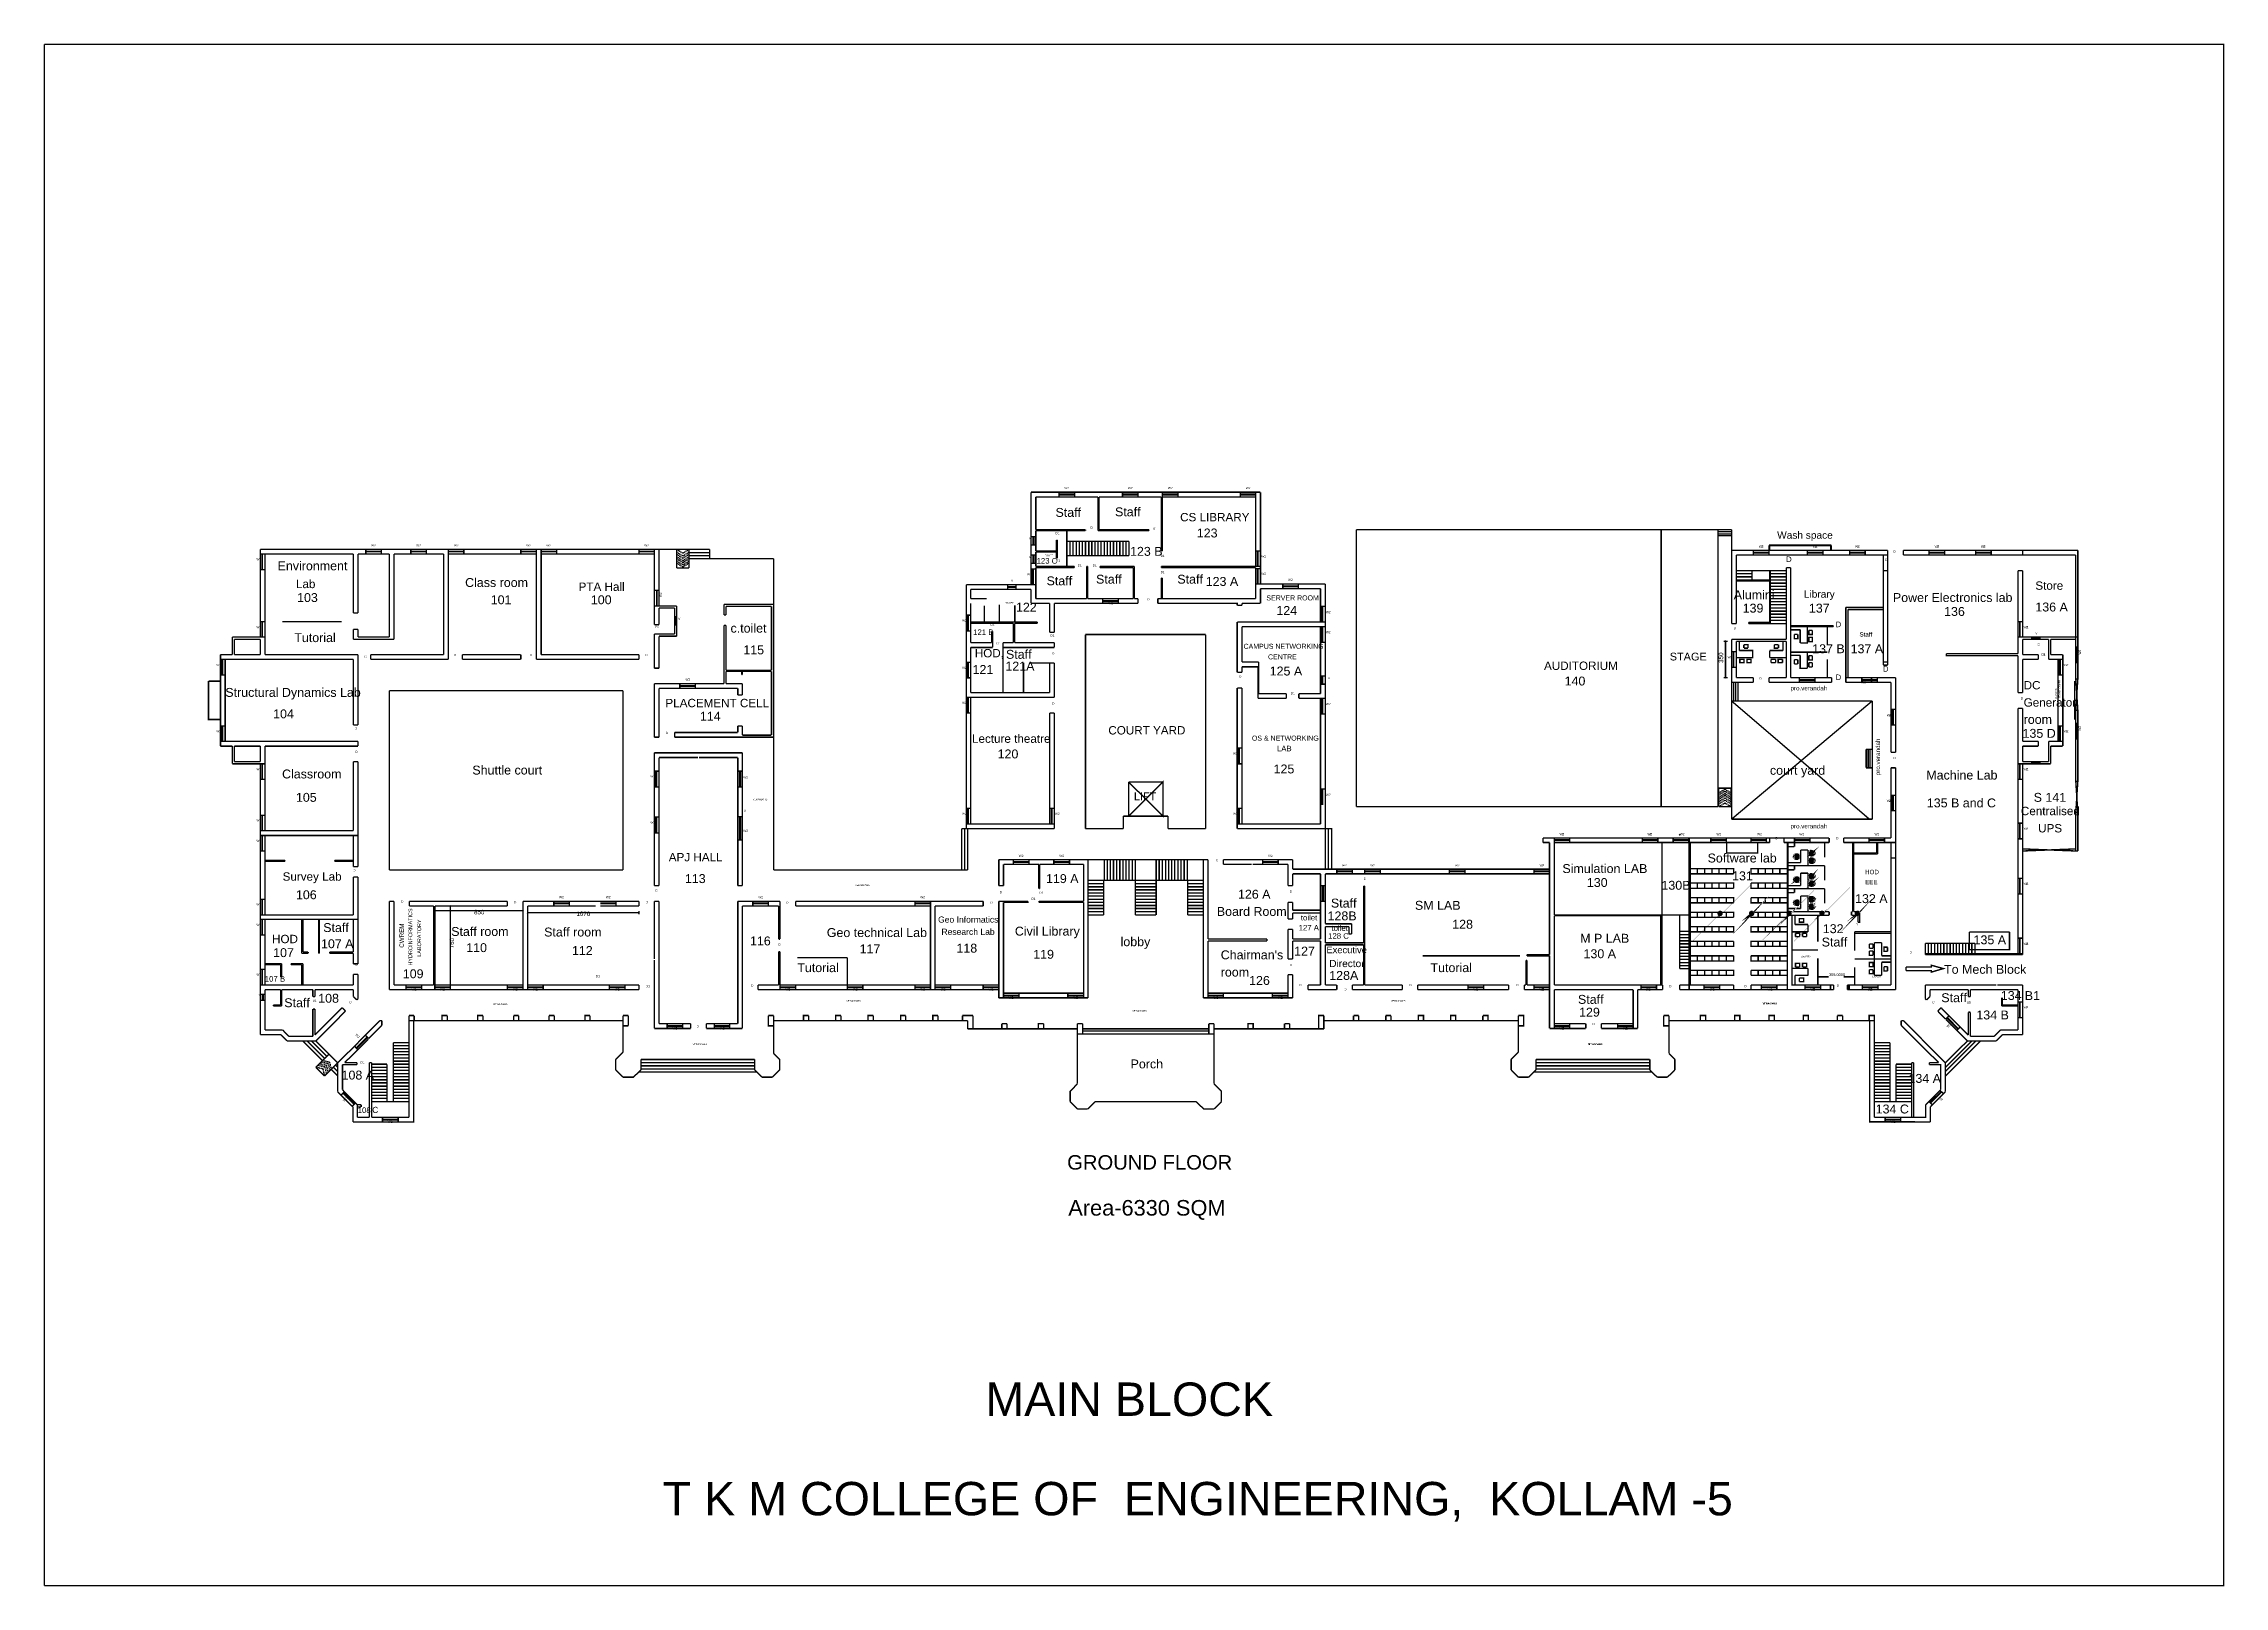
# Model space of a CAD drawing. Header units: millimetres. Extents: x 14 to 406, y 10 to 287.
import ezdxf

# ---------------------------------------------------------------- set-up
doc = ezdxf.new("R2010")
doc.units = ezdxf.units.MM
doc.layers.add('P', color=7, linetype='Continuous')
doc.layers.add('T', color=7, linetype='Continuous')

msp = doc.modelspace()

# ---------------------------------------------------------------- linework, layer by layer
at = {"layer": 'P', "const_width": 0.254}
for points in [[(14.076, 9.878), (405.747, 9.878), (405.747, 286.826), (14.076, 286.826)], [(14.076, 286.826), (14.076, 9.878)], [(191.417, 198.349), (191.417, 206.357)], [(191.417, 206.357), (196.444, 206.357)], [(192.264, 199.619), (192.264, 205.511)], [(192.264, 205.511), (196.444, 205.511)], [(196.444, 205.511), (196.444, 206.357)], [(196.444, 205.511), (199.249, 205.511), (199.249, 206.357), (196.444, 206.357)], [(196.444, 206.022), (199.249, 206.022)], [(196.444, 205.881), (199.249, 205.881)], [(199.249, 206.357), (207.839, 206.357)], [(199.249, 205.511), (203.429, 205.511)], [(203.429, 199.461), (203.429, 205.511)], [(203.641, 199.619), (203.641, 205.511)], [(203.641, 205.511), (207.839, 205.511)], [(207.839, 205.511), (207.839, 206.357)], [(210.626, 206.357), (207.839, 206.357)], [(207.839, 206.022), (210.626, 206.022)], [(207.839, 205.881), (210.626, 205.881)], [(207.839, 205.511), (210.626, 205.511)], [(210.626, 206.357), (214.983, 206.357)], [(210.626, 205.511), (210.626, 206.357)], [(210.626, 205.511), (214.824, 205.511)], [(214.824, 195.809), (214.824, 205.511)], [(214.983, 195.809), (214.983, 206.357)], [(214.983, 206.357), (217.823, 206.357)], [(214.983, 206.022), (217.823, 206.022)], [(214.983, 205.881), (217.823, 205.881)], [(214.983, 205.511), (217.823, 205.511)], [(217.823, 205.511), (217.823, 206.357)], [(217.823, 206.357), (229.006, 206.357)], [(217.823, 205.511), (229.006, 205.511)], [(229.006, 205.511), (229.006, 206.357)], [(229.006, 206.357), (231.793, 206.357)], [(229.006, 206.022), (231.793, 206.022)], [(229.006, 205.881), (231.793, 205.881)], [(229.006, 205.511), (231.793, 205.511)], [(231.793, 195.809), (231.793, 206.357)], [(231.793, 206.357), (232.639, 206.357)], [(232.639, 195.809), (232.639, 206.357)], [(71.861, 196.074), (52.899, 196.074)], [(52.899, 195.263), (52.899, 196.074)], [(71.861, 195.263), (71.861, 196.074)], [(71.861, 195.263), (74.648, 195.263), (74.648, 196.074)], [(74.648, 196.074), (71.861, 196.074)], [(79.939, 196.074), (74.648, 196.074)], [(79.939, 195.263), (79.939, 196.074)], [(79.939, 196.074), (82.744, 196.074)], [(86.678, 196.074), (82.744, 196.074)], [(82.744, 195.263), (82.744, 196.074)], [(86.678, 177.147), (86.678, 196.074)], [(86.678, 196.074), (89.464, 196.074)], [(99.713, 196.074), (89.464, 196.074)], [(89.464, 195.263), (89.464, 196.074)], [(99.713, 195.263), (99.713, 196.074)], [(99.713, 196.074), (102.5, 196.074)], [(103.364, 196.074), (102.5, 196.074)], [(102.5, 176.301), (102.5, 196.074)], [(103.364, 177.147), (103.364, 196.074)], [(103.364, 196.074), (106.151, 196.074)], [(120.932, 196.074), (106.151, 196.074)], [(106.151, 195.263), (106.151, 196.074)], [(120.932, 195.263), (120.932, 196.074)], [(120.932, 196.074), (123.719, 196.074)], [(124.531, 196.074), (123.719, 196.074)], [(123.719, 188.701), (123.719, 196.074)], [(124.531, 188.701), (124.531, 196.074)], [(124.531, 196.074), (133.668, 196.074)], [(127.706, 196.074), (129.946, 196.074)], [(127.706, 192.723), (127.706, 196.074)], [(127.9, 195.986), (127.706, 196.074)], [(128.129, 195.809), (127.953, 195.933)], [(129.734, 195.933), (129.522, 195.809)], [(129.946, 196.074), (129.769, 195.986)], [(129.946, 196.074), (129.946, 192.723)], [(133.668, 194.416), (133.668, 196.074)], [(192.264, 198.349), (191.417, 198.349)], [(191.417, 196.868), (191.417, 198.349)], [(191.417, 195.051), (191.417, 196.868)], [(192.264, 196.868), (191.417, 196.868)], [(191.752, 196.868), (191.752, 198.349)], [(191.911, 196.868), (191.911, 198.349)], [(192.264, 199.619), (201.189, 199.619)], [(192.264, 198.349), (192.264, 199.461)], [(192.264, 199.461), (201.189, 199.461)], [(192.264, 198.349), (192.264, 196.868)], [(192.264, 195.809), (192.264, 196.868)], [(195.986, 197.767), (195.986, 195.809)], [(195.986, 197.767), (196.144, 197.767)], [(196.144, 197.767), (196.144, 194.504)], [(197.838, 197.503), (197.838, 199.461)], [(197.838, 197.503), (209.021, 197.503)], [(197.838, 194.927), (197.838, 197.503)], [(198.402, 194.927), (198.402, 197.503)], [(198.949, 194.927), (198.949, 197.503)], [(199.531, 194.927), (199.531, 197.503)], [(200.078, 194.927), (200.078, 197.503)], [(200.642, 194.927), (200.642, 197.503)], [(201.189, 199.461), (201.189, 199.619)], [(201.189, 194.927), (201.189, 197.503)], [(201.789, 194.927), (201.789, 197.503)], [(202.336, 194.927), (202.336, 197.503)], [(202.883, 194.927), (202.883, 197.503)], [(203.429, 199.461), (212.584, 199.461)], [(203.429, 194.927), (203.429, 197.503)], [(203.641, 199.619), (212.584, 199.619)], [(203.976, 194.927), (203.976, 197.503)], [(204.576, 194.927), (204.576, 197.503)], [(205.123, 194.927), (205.123, 197.503)], [(205.669, 194.927), (205.669, 197.503)], [(206.234, 194.927), (206.234, 197.503)], [(206.816, 194.927), (206.816, 197.503)], [(207.363, 194.927), (207.363, 197.503)], [(207.927, 194.927), (207.927, 197.503)], [(208.474, 194.927), (208.474, 197.503)], [(209.021, 194.927), (209.021, 197.503)], [(212.584, 199.461), (212.584, 199.619)], [(249.873, 149.842), (249.873, 199.619)], [(314.889, 195.898), (314.889, 199.619), (249.873, 199.619)], [(314.889, 195.898), (314.889, 199.619), (279.629, 199.619)], [(304.659, 182.686), (304.659, 199.619)], [(304.659, 182.686), (304.659, 199.619)], [(317.306, 199.619), (314.889, 199.619)], [(317.306, 198.526), (314.889, 198.526), (314.889, 199.619)], [(317.306, 199.249), (314.889, 199.249)], [(317.306, 198.861), (314.889, 198.861)], [(314.889, 182.739), (314.889, 195.898)], [(314.889, 182.739), (314.889, 195.898)], [(317.306, 195.898), (317.306, 199.619)], [(317.306, 195.898), (321.239, 195.898)], [(317.306, 182.739), (317.306, 195.898)], [(317.306, 195.898), (321.239, 195.898)], [(321.239, 195.051), (321.239, 195.898)], [(324.044, 195.898), (321.239, 195.898)], [(321.239, 195.051), (321.239, 195.898)], [(324.044, 195.898), (321.239, 195.898)], [(324.044, 196.832), (335.209, 196.832)], [(324.044, 195.898), (324.044, 196.832)], [(324.044, 195.898), (330.941, 195.898)], [(324.044, 195.051), (324.044, 195.898)], [(324.044, 195.898), (330.941, 195.898)], [(324.044, 195.051), (324.044, 195.898)], [(324.132, 196.744), (335.139, 196.744)], [(324.132, 195.898), (324.132, 196.744)], [(330.941, 195.051), (330.941, 195.898)], [(330.941, 195.898), (333.728, 195.898)], [(330.941, 195.051), (330.941, 195.898)], [(330.941, 195.898), (333.728, 195.898)], [(333.728, 195.898), (338.526, 195.898)], [(333.728, 195.051), (333.728, 195.898)], [(333.728, 195.898), (338.526, 195.898)], [(333.728, 195.051), (333.728, 195.898)], [(335.139, 195.898), (335.139, 196.744)], [(335.209, 195.898), (335.209, 196.832)], [(338.526, 195.051), (338.526, 195.898)], [(338.526, 195.898), (341.313, 195.898)], [(338.526, 195.051), (338.526, 195.898)], [(338.526, 195.898), (341.313, 195.898)], [(341.313, 195.898), (345.369, 195.898)], [(341.313, 195.051), (341.313, 195.898)], [(341.313, 195.898), (345.369, 195.898)], [(341.313, 195.051), (341.313, 195.898)], [(345.369, 195.898), (345.369, 195.051)], [(345.369, 195.898), (345.369, 195.051)], [(348.174, 195.898), (352.778, 195.898)], [(348.174, 195.898), (348.174, 195.051)], [(348.174, 195.898), (352.778, 195.898)], [(348.174, 195.898), (348.174, 195.051)], [(352.778, 195.051), (352.778, 195.898)], [(352.778, 195.898), (355.582, 195.898)], [(352.778, 195.051), (352.778, 195.898)], [(352.778, 195.898), (355.582, 195.898)], [(355.582, 195.898), (361.174, 195.898)], [(355.582, 195.051), (355.582, 195.898)], [(355.582, 195.898), (361.174, 195.898)], [(355.582, 195.051), (355.582, 195.898)], [(361.174, 195.051), (361.174, 195.898)], [(361.174, 195.898), (363.961, 195.898)], [(361.174, 195.051), (361.174, 195.898)], [(361.174, 195.898), (363.961, 195.898)], [(363.961, 195.898), (369.641, 195.898)], [(363.961, 195.051), (363.961, 195.898)], [(363.961, 195.898), (379.536, 195.898)], [(363.961, 195.051), (363.961, 195.898)], [(369.641, 195.051), (369.641, 195.898)], [(369.641, 195.051), (369.641, 195.898)], [(369.641, 195.051), (369.641, 195.898)], [(369.641, 195.051), (369.641, 195.898)], [(379.536, 178.541), (379.536, 195.898)], [(69.621, 195.263), (52.899, 195.263)], [(52.899, 195.263), (52.899, 192.423)], [(53.746, 192.423), (52.899, 192.423)], [(52.899, 183.109), (52.899, 192.423)], [(53.181, 195.263), (53.181, 192.423)], [(53.269, 195.263), (53.269, 192.423)], [(53.746, 195.263), (53.746, 192.423)], [(53.746, 183.109), (53.746, 192.423)], [(69.621, 192.211), (69.621, 195.263)], [(69.621, 192.211), (69.621, 184.644)], [(71.861, 195.263), (70.467, 195.263)], [(70.467, 192.211), (70.467, 195.263)], [(70.467, 192.211), (70.467, 184.644)], [(71.861, 195.721), (74.648, 195.721)], [(71.861, 195.651), (74.648, 195.651)], [(76.059, 195.263), (74.648, 195.263)], [(76.059, 180.322), (76.059, 195.263)], [(79.939, 195.263), (76.906, 195.263)], [(76.906, 179.934), (76.906, 195.263)], [(79.939, 195.721), (82.744, 195.721)], [(79.939, 195.651), (82.744, 195.651)], [(79.939, 195.263), (82.744, 195.263)], [(85.831, 195.263), (82.744, 195.263)], [(85.831, 177.147), (85.831, 195.263)], [(86.678, 195.721), (89.464, 195.721)], [(86.678, 195.651), (89.464, 195.651)], [(86.678, 195.263), (89.464, 195.263)], [(99.713, 195.263), (89.464, 195.263)], [(99.713, 195.721), (102.5, 195.721)], [(99.713, 195.651), (102.5, 195.651)], [(99.713, 195.263), (102.5, 195.263)], [(103.364, 195.721), (106.151, 195.721)], [(103.364, 195.651), (106.151, 195.651)], [(103.364, 195.263), (106.151, 195.263)], [(120.932, 195.263), (106.151, 195.263)], [(120.932, 195.721), (123.719, 195.721)], [(120.932, 195.651), (123.719, 195.651)], [(120.932, 195.263), (123.719, 195.263)], [(127.9, 195.474), (127.706, 195.598)], [(127.9, 195.051), (127.706, 195.174)], [(127.9, 194.628), (127.706, 194.751)], [(127.9, 194.292), (127.706, 194.416)], [(127.9, 193.869), (127.706, 193.957)], [(127.9, 193.481), (127.706, 193.604)], [(129.946, 192.723), (127.706, 192.723)], [(128.129, 195.298), (127.953, 195.439)], [(128.129, 194.927), (127.953, 195.051)], [(128.129, 194.504), (127.953, 194.628)], [(128.129, 194.116), (127.953, 194.239)], [(128.129, 193.693), (127.953, 193.816)], [(128.129, 193.358), (127.953, 193.481)], [(128.376, 195.686), (128.164, 195.809)], [(128.376, 195.174), (128.164, 195.298)], [(128.376, 194.751), (128.164, 194.874)], [(128.376, 194.328), (128.164, 194.451)], [(128.376, 193.993), (128.164, 194.116)], [(128.376, 193.569), (128.164, 193.693)], [(128.376, 193.181), (128.164, 193.322)], [(128.588, 195.509), (128.411, 195.651)], [(128.588, 195.016), (128.411, 195.139)], [(128.588, 194.628), (128.411, 194.751)], [(128.588, 194.204), (128.411, 194.328)], [(128.588, 193.816), (128.411, 193.957)], [(128.588, 193.393), (128.411, 193.534)], [(128.588, 193.058), (128.411, 193.181)], [(128.834, 195.386), (128.676, 195.509)], [(128.834, 194.874), (128.676, 195.016)], [(129.011, 194.592), (128.834, 194.504), (128.676, 194.592)], [(128.834, 194.028), (128.676, 194.169)], [(129.011, 193.816), (128.834, 193.693), (128.676, 193.816)], [(128.834, 193.269), (128.676, 193.393)], [(129.011, 193.022), (128.834, 192.934), (128.676, 193.022)], [(129.011, 195.509), (128.834, 195.386)], [(129.011, 195.016), (128.834, 194.874)], [(129.011, 194.169), (128.834, 194.028)], [(129.011, 193.393), (128.834, 193.269)], [(129.258, 195.651), (129.046, 195.509)], [(129.258, 195.139), (129.046, 195.016)], [(129.258, 194.751), (129.046, 194.628)], [(129.258, 194.328), (129.046, 194.204)], [(129.258, 193.957), (129.046, 193.816)], [(129.258, 193.534), (129.046, 193.393)], [(129.258, 193.181), (129.046, 193.058)], [(129.469, 195.809), (129.311, 195.686)], [(129.469, 195.298), (129.311, 195.174)], [(129.469, 194.874), (129.311, 194.751)], [(129.469, 194.451), (129.311, 194.328)], [(129.469, 194.116), (129.311, 193.993)], [(129.469, 193.693), (129.311, 193.569)], [(129.469, 193.322), (129.311, 193.181)], [(129.734, 195.439), (129.522, 195.298)], [(129.734, 195.051), (129.522, 194.927)], [(129.734, 194.628), (129.522, 194.504)], [(129.734, 194.239), (129.522, 194.116)], [(129.734, 193.816), (129.522, 193.693)], [(129.734, 193.481), (129.522, 193.358)], [(129.946, 195.598), (129.769, 195.474)], [(129.946, 195.174), (129.769, 195.051)], [(129.946, 194.751), (129.769, 194.628)], [(129.946, 194.416), (129.769, 194.292)], [(129.946, 193.957), (129.769, 193.869)], [(129.946, 193.604), (129.769, 193.481)], [(129.946, 195.509), (133.668, 195.509)], [(129.946, 194.963), (133.668, 194.963)], [(129.946, 194.416), (133.668, 194.416)], [(133.668, 194.416), (145.133, 194.416)], [(145.133, 138.448), (145.133, 194.416)], [(192.264, 195.051), (191.417, 195.051)], [(191.417, 193.569), (191.417, 195.051)], [(191.417, 192.546), (191.417, 193.569)], [(192.264, 193.569), (191.417, 193.569)], [(192.264, 192.546), (191.417, 192.546)], [(191.417, 192.546), (191.417, 189.759)], [(191.664, 192.546), (191.664, 189.759)], [(191.752, 193.569), (191.752, 195.051)], [(191.788, 192.546), (191.788, 189.759)], [(191.911, 193.569), (191.911, 195.051)], [(192.264, 195.809), (195.986, 195.809)], [(192.264, 195.598), (195.986, 195.598)], [(192.264, 195.051), (192.264, 195.598)], [(192.264, 195.051), (192.264, 193.569)], [(192.264, 193.022), (192.264, 193.569)], [(192.264, 193.022), (199.161, 193.022)], [(192.264, 192.811), (199.161, 192.811)], [(192.264, 192.546), (192.264, 192.811)], [(192.264, 192.546), (192.264, 189.759)], [(195.986, 195.598), (195.986, 194.504)], [(195.986, 194.504), (196.144, 194.504)], [(197.838, 193.022), (197.838, 194.927)], [(197.838, 194.927), (209.021, 194.927)], [(199.161, 192.811), (199.161, 193.022)], [(201.401, 193.022), (201.577, 193.022)], [(201.401, 187.219), (201.401, 193.022)], [(201.577, 187.219), (201.577, 193.022)], [(203.817, 193.022), (209.956, 193.022)], [(203.817, 192.811), (203.817, 193.022)], [(203.817, 192.811), (209.779, 192.811)], [(209.779, 187.219), (209.779, 192.811)], [(209.956, 187.219), (209.956, 193.022)], [(214.824, 195.809), (214.983, 195.809)], [(214.824, 193.022), (232.639, 193.022)], [(214.824, 192.811), (214.824, 193.022)], [(214.824, 192.811), (214.824, 193.022)], [(214.824, 192.811), (231.793, 192.811)], [(231.793, 195.809), (232.639, 195.809)], [(231.793, 195.809), (231.793, 193.022)], [(231.793, 192.634), (231.793, 192.811)], [(231.793, 192.634), (232.639, 192.634)], [(231.793, 192.634), (231.793, 189.847)], [(232.057, 195.809), (232.057, 193.022)], [(232.057, 192.634), (232.057, 189.847)], [(232.181, 195.809), (232.181, 193.022)], [(232.181, 192.634), (232.181, 189.847)], [(232.639, 195.809), (232.639, 193.022)], [(232.639, 192.634), (232.639, 193.022)], [(232.639, 192.634), (232.639, 189.847)], [(318.153, 195.051), (321.239, 195.051)], [(318.153, 182.739), (318.153, 195.051)], [(318.153, 195.051), (321.239, 195.051)], [(318.153, 192.264), (320.957, 192.264)], [(318.153, 192.264), (320.957, 192.264)], [(320.957, 192.264), (324.291, 192.264)], [(320.957, 190.571), (320.957, 192.264)], [(320.957, 192.264), (324.291, 192.264)], [(321.239, 195.562), (324.044, 195.562)], [(321.239, 195.562), (324.044, 195.562)], [(321.239, 195.439), (324.044, 195.439)], [(321.239, 195.439), (324.044, 195.439)], [(321.239, 195.051), (324.044, 195.051)], [(321.239, 195.051), (324.044, 195.051)], [(324.044, 195.051), (330.941, 195.051)], [(324.044, 195.051), (330.941, 195.051)], [(324.132, 182.739), (324.132, 192.264)], [(324.291, 192.264), (327.131, 192.264)], [(324.291, 182.739), (324.291, 192.264)], [(324.291, 192.264), (327.131, 192.264)], [(327.131, 192.811), (327.942, 192.811)], [(327.131, 192.811), (327.942, 192.811)], [(327.131, 179.934), (327.131, 192.811)], [(327.942, 173.038), (327.942, 192.811)], [(330.941, 195.562), (333.728, 195.562)], [(330.941, 195.562), (333.728, 195.562)], [(330.941, 195.439), (333.728, 195.439)], [(330.941, 195.439), (333.728, 195.439)], [(330.941, 195.051), (333.728, 195.051)], [(330.941, 195.051), (333.728, 195.051)], [(333.728, 195.051), (338.526, 195.051)], [(333.728, 195.051), (338.526, 195.051)], [(338.526, 195.562), (341.313, 195.562)], [(338.526, 195.562), (341.313, 195.562)], [(338.526, 195.439), (341.313, 195.439)], [(338.526, 195.439), (341.313, 195.439)], [(338.526, 195.051), (341.313, 195.051)], [(338.526, 195.051), (341.313, 195.051)], [(341.313, 195.051), (345.369, 195.051)], [(341.313, 195.051), (345.369, 195.051)], [(344.576, 178.841), (344.576, 195.051)], [(344.576, 192.264), (345.369, 192.264)], [(344.576, 187.766), (344.576, 192.264)], [(345.369, 195.051), (345.369, 175.278)], [(345.369, 175.824), (345.369, 195.051), (345.369, 187.766)], [(345.369, 187.766), (345.369, 192.264)], [(348.174, 195.051), (352.778, 195.051)], [(348.174, 195.051), (352.778, 195.051)], [(352.778, 195.562), (355.582, 195.562)], [(352.778, 195.562), (355.582, 195.562)], [(352.778, 195.439), (355.582, 195.439)], [(352.778, 195.439), (355.582, 195.439)], [(355.582, 195.051), (352.778, 195.051)], [(355.582, 195.051), (352.778, 195.051)], [(355.582, 195.051), (361.174, 195.051)], [(355.582, 195.051), (361.174, 195.051)], [(361.174, 195.562), (363.961, 195.562)], [(361.174, 195.562), (363.961, 195.562)], [(361.174, 195.439), (363.961, 195.439)], [(361.174, 195.439), (363.961, 195.439)], [(361.174, 195.051), (363.961, 195.051)], [(361.174, 195.051), (363.961, 195.051)], [(363.961, 195.051), (369.641, 195.051)], [(363.961, 195.051), (379.166, 195.051)], [(368.776, 183.109), (368.776, 192.264)], [(368.776, 192.264), (369.641, 192.264)], [(368.776, 183.109), (368.776, 192.264)], [(368.776, 192.264), (369.641, 192.264)], [(369.641, 183.109), (369.641, 192.264)], [(369.641, 183.109), (369.641, 192.264)], [(369.641, 183.109), (369.641, 192.264)], [(369.641, 183.109), (369.641, 192.264)], [(379.166, 178.541), (379.166, 195.051)], [(124.531, 188.701), (123.719, 188.701)], [(123.719, 188.701), (123.719, 185.914)], [(124.107, 188.701), (124.107, 185.914)], [(124.178, 188.701), (124.178, 185.914)], [(124.531, 188.701), (124.531, 185.914)], [(179.776, 184.256), (179.776, 189.759)], [(187.219, 189.759), (179.776, 189.759)], [(180.569, 187.219), (180.569, 188.913)], [(187.219, 188.913), (180.569, 188.913)], [(187.219, 188.913), (187.219, 189.759)], [(188.701, 189.759), (187.219, 189.759)], [(188.701, 189.371), (187.219, 189.371)], [(188.701, 189.248), (187.219, 189.248)], [(188.701, 188.913), (187.219, 188.913)], [(192.264, 189.759), (188.701, 189.759)], [(188.701, 188.913), (188.701, 189.759)], [(191.417, 188.913), (188.701, 188.913)], [(191.417, 186.373), (191.417, 188.913)], [(192.264, 187.219), (192.264, 189.759)], [(214.824, 190.941), (214.983, 190.941)], [(214.824, 187.219), (214.824, 190.941)], [(214.983, 187.219), (214.983, 190.941)], [(231.793, 189.847), (236.661, 189.847)], [(231.793, 187.219), (231.793, 189.847)], [(232.639, 189.001), (236.661, 189.001)], [(232.639, 186.373), (232.639, 189.001)], [(236.661, 189.001), (236.661, 189.847)], [(236.661, 189.001), (239.466, 189.001), (239.466, 189.847), (236.661, 189.847)], [(236.661, 189.512), (239.466, 189.512)], [(236.661, 189.371), (239.466, 189.371)], [(239.466, 189.847), (244.281, 189.847)], [(239.466, 189.001), (243.434, 189.001)], [(243.434, 185.826), (243.434, 189.001)], [(244.281, 185.826), (244.281, 189.847)], [(318.153, 191.699), (320.957, 191.699)], [(318.153, 191.153), (320.957, 191.153)], [(318.153, 190.571), (320.957, 190.571)], [(318.153, 190.394), (320.957, 190.394)], [(320.957, 190.571), (324.291, 190.571)], [(320.957, 190.394), (324.291, 190.394)], [(324.291, 191.699), (327.131, 191.699)], [(324.291, 191.153), (327.131, 191.153)], [(324.291, 190.571), (327.131, 190.571)], [(324.291, 190.006), (327.131, 190.006)], [(324.291, 189.459), (327.131, 189.459)], [(324.291, 188.913), (327.131, 188.913)], [(324.291, 188.313), (327.131, 188.313)], [(69.621, 184.644), (70.467, 184.644)], [(127.706, 185.914), (123.719, 185.914)], [(123.719, 182.563), (123.719, 185.914)], [(127.353, 185.526), (124.531, 185.526)], [(124.531, 182.563), (124.531, 185.526)], [(127.353, 183.956), (127.353, 185.526)], [(127.706, 183.956), (127.706, 185.914)], [(145.133, 186.196), (136.208, 186.196)], [(136.208, 184.291), (136.208, 186.196)], [(136.596, 184.291), (136.208, 184.291)], [(144.762, 185.826), (136.596, 185.826)], [(136.596, 184.291), (136.596, 185.826)], [(144.762, 174.343), (144.762, 185.826)], [(180.569, 184.256), (179.776, 184.256)], [(179.776, 184.256), (179.776, 181.416)], [(180.023, 184.256), (180.023, 181.416)], [(180.146, 184.256), (180.146, 181.416)], [(180.569, 187.219), (183.444, 187.219)], [(180.569, 184.256), (180.569, 186.373)], [(180.569, 184.256), (180.569, 181.416)], [(183.021, 183.021), (183.021, 185.949)], [(185.702, 183.021), (185.702, 186.126)], [(188.489, 183.021), (188.489, 186.037)], [(191.417, 186.373), (194.751, 186.373)], [(192.264, 187.219), (201.401, 187.219)], [(192.264, 187.219), (201.401, 187.219)], [(194.751, 181.169), (194.751, 186.373)], [(195.598, 181.169), (195.598, 186.373)], [(195.598, 186.373), (204.276, 186.373)], [(195.598, 186.373), (204.276, 186.373)], [(201.577, 187.219), (204.276, 187.219)], [(201.577, 187.219), (204.276, 187.219)], [(204.276, 187.219), (204.276, 186.373)], [(204.276, 187.219), (207.081, 187.219), (207.081, 186.373)], [(204.276, 186.831), (207.081, 186.831)], [(204.276, 186.708), (207.081, 186.708)], [(207.081, 186.373), (204.276, 186.373)], [(207.081, 187.219), (209.779, 187.219)], [(207.081, 187.219), (209.779, 187.219)], [(207.081, 186.373), (210.626, 186.373)], [(207.081, 186.373), (210.626, 186.373)], [(209.956, 187.219), (210.626, 187.219)], [(209.956, 187.219), (210.626, 187.219)], [(210.626, 186.373), (210.626, 187.219)], [(214.189, 187.219), (214.824, 187.219)], [(214.824, 187.219), (214.189, 187.219)], [(214.189, 187.219), (214.189, 186.373)], [(214.189, 187.219), (231.793, 187.219)], [(214.189, 186.373), (228.459, 186.373)], [(214.189, 186.373), (228.459, 186.373)], [(214.983, 187.219), (231.793, 187.219)], [(228.459, 186.037), (228.459, 186.373), (228.371, 186.373)], [(229.306, 186.037), (228.459, 186.037)], [(229.306, 186.373), (232.639, 186.373)], [(229.429, 186.373), (229.306, 186.373)], [(229.306, 186.373), (229.306, 186.037)], [(243.434, 185.826), (244.281, 185.826)], [(243.434, 185.826), (243.434, 183.021)], [(243.734, 185.826), (243.734, 183.021)], [(243.822, 185.826), (243.822, 183.021)], [(244.281, 185.826), (244.281, 183.021)], [(324.291, 187.766), (327.131, 187.766)], [(324.291, 187.219), (327.131, 187.219)], [(324.291, 186.672), (327.131, 186.672)], [(324.291, 186.126), (327.131, 186.126)], [(324.291, 185.526), (327.131, 185.526)], [(324.291, 184.979), (327.131, 184.979)], [(324.291, 184.432), (327.131, 184.432)], [(337.838, 185.649), (337.838, 172.191)], [(337.838, 185.649), (344.576, 185.649)], [(344.576, 185.279), (338.226, 185.279)], [(338.226, 185.279), (338.226, 173.038)], [(344.576, 178.841), (344.576, 187.396)], [(345.369, 187.766), (345.369, 177.359)], [(345.369, 187.766), (345.369, 175.278)], [(47.854, 177.147), (47.854, 180.322)], [(53.746, 180.322), (47.854, 180.322)], [(53.746, 183.109), (52.899, 183.109)], [(52.899, 183.109), (52.899, 180.322)], [(53.181, 183.109), (53.181, 180.322)], [(53.269, 183.109), (53.269, 180.322)], [(53.746, 183.109), (53.746, 180.322)], [(53.746, 177.147), (53.746, 180.322)], [(56.833, 183.074), (67.504, 183.074)], [(69.621, 179.934), (69.621, 181.716)], [(70.467, 181.716), (69.621, 181.716)], [(70.467, 180.322), (70.467, 181.716)], [(76.059, 180.322), (70.467, 180.322)], [(124.531, 182.563), (123.719, 182.563)], [(127.353, 180.869), (123.719, 180.869)], [(123.719, 174.731), (123.719, 180.869)], [(127.706, 180.481), (124.531, 180.481)], [(124.531, 174.731), (124.531, 180.481)], [(127.353, 182.474), (127.353, 183.956), (127.706, 183.956), (127.706, 182.474)], [(127.353, 180.869), (127.353, 182.474)], [(127.353, 182.474), (127.706, 182.474)], [(127.494, 182.474), (127.494, 183.956)], [(127.564, 182.474), (127.564, 183.956)], [(127.706, 180.481), (127.706, 182.474)], [(136.208, 171.944), (136.208, 182.439)], [(136.596, 182.439), (136.208, 182.439)], [(136.596, 174.343), (136.596, 182.439)], [(179.776, 175.789), (179.776, 181.416)], [(180.569, 181.416), (179.776, 181.416)], [(180.569, 183.021), (192.511, 183.021)], [(180.569, 182.809), (188.242, 182.809)], [(180.569, 179.299), (180.569, 181.416)], [(184.344, 181.328), (184.503, 181.328)], [(184.344, 179.299), (184.344, 181.328)], [(184.503, 178.453), (184.503, 181.328)], [(188.242, 179.299), (188.242, 182.809)], [(188.436, 182.809), (192.511, 182.809)], [(188.436, 179.299), (188.436, 182.809)], [(192.511, 182.809), (192.511, 183.021)], [(194.751, 181.169), (195.598, 181.169)], [(201.189, 145.909), (201.189, 180.781)], [(201.189, 180.781), (222.814, 180.781)], [(222.814, 145.909), (222.814, 180.781)], [(228.459, 180.411), (228.459, 183.021)], [(229.306, 183.021), (228.459, 183.021)], [(228.459, 180.411), (228.459, 177.606)], [(229.306, 183.021), (232.639, 183.021)], [(229.306, 180.411), (229.306, 182.174)], [(229.306, 182.174), (232.639, 182.174)], [(229.306, 180.411), (229.306, 177.606)], [(232.639, 183.021), (235.691, 183.021)], [(232.639, 182.174), (235.444, 182.174)], [(235.444, 183.021), (244.281, 183.021)], [(235.444, 182.174), (244.281, 182.174)], [(243.434, 182.174), (243.434, 179.388)], [(243.734, 182.174), (243.734, 179.388)], [(243.822, 182.174), (243.822, 179.388)], [(244.281, 182.174), (244.281, 183.021)], [(244.281, 182.174), (244.281, 179.388)], [(304.659, 182.739), (304.659, 149.842)], [(304.659, 182.739), (304.659, 149.842)], [(314.889, 182.739), (314.889, 149.842)], [(314.889, 182.739), (314.889, 149.842)], [(317.306, 182.739), (318.153, 182.739)], [(320.393, 182.739), (320.393, 182.951)], [(324.291, 182.951), (320.393, 182.951)], [(324.291, 182.739), (320.393, 182.739)], [(324.291, 183.868), (327.131, 183.868)], [(324.291, 183.321), (327.131, 183.321)], [(324.291, 182.739), (327.131, 182.739)], [(327.942, 182.351), (335.598, 182.351)], [(327.942, 182.174), (335.598, 182.174)], [(329.636, 181.628), (327.942, 181.628)], [(328.577, 180.834), (328.577, 180.058), (329.212, 180.058), (329.212, 180.834)], [(329.212, 180.834), (328.577, 180.834)], [(330.941, 182.174), (330.941, 179.264), (329.636, 179.264)], [(329.636, 179.264), (329.636, 181.628)], [(331.188, 181.539), (331.188, 180.781), (331.823, 180.781), (331.823, 181.539)], [(331.823, 181.539), (331.188, 181.539)], [(331.188, 180.269), (331.188, 179.511), (331.823, 179.511), (331.823, 180.269), (331.188, 180.269)], [(334.504, 182.174), (334.504, 178.929)], [(335.598, 182.351), (335.598, 182.174)], [(344.576, 175.278), (344.576, 182.474)], [(368.776, 183.109), (369.641, 183.109)], [(368.776, 183.109), (368.776, 180.322)], [(368.776, 183.109), (369.641, 183.109)], [(368.776, 183.109), (368.776, 180.322)], [(368.776, 177.359), (368.776, 180.322)], [(368.776, 180.322), (371.246, 180.322)], [(368.776, 177.359), (368.776, 180.322)], [(368.776, 180.322), (371.246, 180.322)], [(369.076, 183.109), (369.076, 180.322)], [(369.076, 183.109), (369.076, 180.322)], [(369.164, 183.109), (369.164, 180.322)], [(369.164, 183.109), (369.164, 180.322)], [(379.536, 180.322), (369.253, 180.322)], [(379.536, 180.322), (369.253, 180.322)], [(369.641, 183.109), (369.641, 180.322)], [(369.641, 183.109), (369.641, 180.322)], [(371.246, 179.934), (371.246, 180.322)], [(371.246, 179.934), (372.727, 179.934), (372.727, 180.322), (371.246, 180.322)], [(371.246, 179.934), (371.246, 180.322)], [(371.246, 179.934), (372.727, 179.934), (372.727, 180.322), (371.246, 180.322)], [(372.727, 180.199), (371.246, 180.199)], [(372.727, 180.199), (371.246, 180.199)], [(372.727, 180.322), (374.668, 180.322)], [(372.727, 180.322), (374.668, 180.322)], [(379.536, 178.541), (379.536, 180.322)], [(69.621, 176.301), (45.738, 176.301), (45.738, 177.147)], [(47.854, 177.147), (45.738, 177.147)], [(45.738, 176.301), (45.738, 173.496)], [(45.985, 176.301), (45.985, 173.496)], [(46.126, 176.301), (46.126, 173.496)], [(46.584, 176.301), (46.584, 173.496)], [(48.242, 177.147), (48.242, 179.934)], [(52.899, 179.934), (48.242, 179.934)], [(52.899, 177.147), (48.242, 177.147)], [(52.899, 177.147), (52.899, 179.934)], [(70.467, 177.147), (53.746, 177.147)], [(70.467, 179.934), (69.621, 179.934)], [(69.621, 164.536), (69.621, 176.301)], [(70.467, 179.934), (76.059, 179.934)], [(70.467, 164.536), (70.467, 176.301), (70.467, 177.147)], [(76.059, 177.147), (72.708, 177.147)], [(72.708, 177.147), (72.708, 176.671)], [(72.708, 176.301), (72.708, 176.671)], [(72.708, 176.301), (76.059, 176.301)], [(76.059, 179.934), (76.906, 179.934)], [(77.029, 177.147), (76.059, 177.147)], [(83.044, 176.301), (76.059, 176.301)], [(83.044, 177.147), (76.906, 177.147)], [(83.044, 177.147), (85.831, 177.147)], [(83.044, 176.301), (85.831, 176.301)], [(86.678, 176.301), (85.831, 176.301)], [(86.678, 177.147), (86.678, 176.301)], [(99.713, 177.147), (89.182, 177.147)], [(89.182, 177.147), (89.182, 176.301)], [(99.713, 176.301), (89.182, 176.301)], [(99.713, 176.301), (99.713, 177.147)], [(120.932, 176.301), (102.5, 176.301)], [(120.932, 177.147), (103.364, 177.147)], [(120.932, 176.301), (120.932, 177.147)], [(180.569, 179.299), (184.344, 179.299)], [(180.569, 178.453), (184.503, 178.453)], [(180.569, 175.789), (180.569, 178.453)], [(186.373, 179.299), (188.242, 179.299)], [(186.373, 178.453), (186.373, 179.299)], [(186.373, 178.453), (195.598, 178.453)], [(186.373, 178.453), (186.373, 170.321)], [(188.436, 179.299), (195.598, 179.299)], [(195.598, 178.453), (195.598, 179.299)], [(228.459, 173.972), (228.459, 177.606)], [(229.306, 175.824), (229.306, 177.606)], [(243.434, 175.824), (243.434, 179.388)], [(243.434, 179.388), (244.281, 179.388)], [(244.281, 173.337), (244.281, 179.388)], [(316.583, 179.564), (315.913, 179.564)], [(316.212, 179.564), (316.212, 173.038)], [(317.306, 177.694), (317.306, 179.934)], [(317.306, 179.934), (327.131, 179.934)], [(318.153, 174.907), (318.153, 177.694), (317.306, 177.694), (317.306, 174.907)], [(317.606, 177.694), (317.606, 174.907)], [(317.694, 177.694), (317.694, 174.907)], [(318.153, 177.694), (318.153, 179.564)], [(318.153, 179.564), (327.131, 179.564)], [(318.153, 176.601), (321.081, 176.601), (321.081, 177.906), (318.699, 177.906)], [(318.699, 177.906), (318.699, 179.564)], [(318.788, 176.336), (319.546, 176.336), (319.546, 175.701), (318.788, 175.701), (318.788, 176.336)], [(319.511, 178.964), (320.269, 178.964), (320.269, 178.329)], [(319.511, 178.329), (319.511, 178.964)], [(320.269, 178.329), (319.511, 178.329)], [(320.058, 176.336), (320.816, 176.336), (320.816, 175.701), (320.058, 175.701), (320.058, 176.336)], [(324.168, 176.601), (324.168, 177.906)], [(324.168, 177.906), (326.531, 177.906)], [(327.131, 176.601), (324.168, 176.601)], [(325.226, 176.336), (324.414, 176.336)], [(324.414, 176.336), (324.414, 175.701)], [(325.737, 178.964), (324.979, 178.964)], [(324.979, 178.964), (324.979, 178.329), (325.737, 178.329)], [(325.226, 175.701), (325.226, 176.336)], [(326.461, 176.336), (325.684, 176.336), (325.684, 175.701), (326.461, 175.701)], [(325.737, 178.329), (325.737, 178.964)], [(326.461, 175.701), (326.461, 176.336)], [(326.531, 177.906), (326.531, 179.564)], [(327.131, 173.038), (327.131, 179.564)], [(334.504, 177.606), (327.942, 177.606)], [(329.636, 177.059), (327.942, 177.059)], [(328.577, 176.248), (328.577, 175.489)], [(329.212, 176.248), (328.577, 176.248)], [(329.212, 175.489), (329.212, 176.248)], [(330.941, 174.696), (329.636, 174.696), (329.636, 177.059)], [(330.941, 177.606), (330.941, 174.696)], [(331.188, 176.971), (331.188, 176.213), (331.823, 176.213), (331.823, 176.971)], [(331.823, 176.971), (331.188, 176.971)], [(334.504, 176.301), (334.504, 173.038)], [(344.576, 178.629), (344.576, 178.841)], [(344.576, 175.824), (344.576, 178.629)], [(345.369, 176.971), (345.369, 177.359)], [(345.369, 176.971), (345.369, 175.824)], [(368.776, 177.359), (355.918, 177.359)], [(368.776, 176.971), (355.918, 176.971), (355.918, 177.359)], [(368.776, 170.321), (368.776, 176.971)], [(368.776, 170.321), (368.776, 176.971)], [(369.641, 177.147), (369.641, 179.934)], [(369.641, 177.147), (369.641, 179.934)], [(369.641, 179.934), (371.246, 179.934)], [(374.297, 179.934), (372.428, 179.934), (369.641, 179.934)], [(369.641, 177.147), (369.641, 179.934)], [(369.641, 177.147), (369.641, 179.934)], [(369.641, 179.934), (371.246, 179.934)], [(374.297, 179.934), (372.428, 179.934), (369.641, 179.934)], [(369.641, 177.147), (372.428, 177.147)], [(369.641, 177.147), (372.428, 177.147)], [(369.641, 170.321), (369.641, 176.301)], [(372.428, 176.301), (369.641, 176.301)], [(369.641, 170.321), (369.641, 176.301)], [(372.428, 176.301), (369.641, 176.301)], [(372.727, 180.058), (371.246, 180.058)], [(372.727, 180.058), (371.246, 180.058)], [(372.428, 176.301), (372.428, 177.147)], [(372.428, 176.301), (372.428, 177.147)], [(372.727, 179.934), (374.297, 179.934)], [(372.727, 179.934), (374.297, 179.934)], [(374.297, 176.301), (374.297, 179.934)], [(374.297, 176.301), (374.297, 179.934)], [(376.837, 176.301), (374.297, 176.301)], [(376.837, 176.301), (374.297, 176.301)], [(374.668, 177.147), (374.668, 179.934)], [(379.166, 179.934), (374.668, 179.934)], [(374.668, 177.147), (374.668, 179.934)], [(379.166, 179.934), (374.668, 179.934)], [(374.668, 177.147), (376.837, 177.147)], [(374.668, 177.147), (376.837, 177.147)], [(375.991, 176.301), (375.991, 173.496)], [(375.991, 176.301), (375.991, 173.496)], [(376.238, 176.301), (376.238, 173.496)], [(376.238, 176.301), (376.238, 173.496)], [(376.361, 176.301), (376.361, 173.496)], [(376.361, 176.301), (376.361, 173.496)], [(376.837, 176.301), (376.837, 177.147)], [(376.837, 176.301), (376.837, 177.147)], [(376.837, 176.301), (376.837, 173.496)], [(376.837, 176.301), (376.837, 173.496)], [(379.166, 178.541), (379.166, 179.934)], [(379.166, 178.541), (379.536, 178.541)], [(379.166, 178.541), (379.166, 175.754), (379.536, 175.754), (379.536, 178.541)], [(379.166, 178.541), (379.536, 178.541)], [(379.166, 178.541), (379.166, 175.754), (379.536, 175.754), (379.536, 178.541)], [(379.289, 175.754), (379.289, 178.541)], [(379.289, 175.754), (379.289, 178.541)], [(379.413, 175.754), (379.413, 178.541)], [(379.413, 175.754), (379.413, 178.541)], [(45.738, 172.403), (43.586, 172.403)], [(43.586, 172.403), (43.586, 165.506), (45.738, 165.506)], [(45.738, 164.359), (45.738, 173.496)], [(46.584, 173.496), (45.738, 173.496)], [(46.584, 164.359), (46.584, 173.496)], [(124.531, 174.731), (123.719, 174.731)], [(123.719, 174.731), (124.531, 174.731)], [(136.596, 174.343), (144.762, 174.343)], [(136.596, 171.944), (136.596, 174.184)], [(136.596, 174.184), (144.762, 174.184)], [(139.383, 173.549), (139.383, 174.184)], [(139.383, 173.549), (139.541, 173.549)], [(139.541, 173.549), (139.541, 174.184)], [(144.762, 162.701), (144.762, 174.184)], [(180.569, 173.002), (180.569, 175.789), (179.776, 175.789)], [(179.776, 175.789), (179.776, 173.002)], [(179.776, 169.474), (179.776, 173.002)], [(180.569, 173.002), (179.776, 173.002)], [(180.023, 175.789), (180.023, 173.002)], [(180.146, 175.789), (180.146, 173.002)], [(180.569, 170.321), (180.569, 173.002)], [(190.059, 175.701), (190.059, 170.321)], [(194.751, 175.666), (191.206, 175.666)], [(194.751, 175.666), (195.598, 175.666)], [(194.751, 170.321), (194.751, 175.666)], [(195.598, 169.474), (195.598, 175.666)], [(229.306, 173.972), (228.459, 173.972)], [(232.339, 175.824), (229.306, 175.824)], [(229.306, 173.972), (229.306, 174.978)], [(229.306, 174.978), (232.181, 174.978)], [(232.181, 169.316), (232.181, 174.978)], [(232.339, 174.978), (232.339, 175.824)], [(232.339, 170.162), (232.339, 174.978)], [(243.434, 175.824), (243.434, 174.766)], [(243.434, 173.337), (243.434, 174.978)], [(243.434, 171.856), (243.434, 173.337)], [(243.434, 173.337), (244.281, 173.337)], [(243.734, 173.337), (243.734, 171.856)], [(243.822, 173.337), (243.822, 171.856)], [(244.281, 173.337), (244.281, 171.856)], [(316.583, 173.038), (315.913, 173.038)], [(317.306, 172.191), (317.306, 174.907)], [(318.153, 174.907), (317.306, 174.907)], [(318.153, 173.038), (318.153, 174.907)], [(318.153, 173.038), (321.239, 173.038)], [(321.239, 173.038), (321.239, 172.191)], [(324.044, 173.038), (327.131, 173.038)], [(324.044, 173.038), (324.044, 172.191)], [(324.414, 175.701), (325.226, 175.701)], [(327.942, 173.038), (335.298, 173.038)], [(328.577, 175.489), (329.212, 175.489)], [(329.494, 173.038), (329.494, 172.191)], [(329.494, 172.649), (332.299, 172.649)], [(329.494, 172.526), (332.299, 172.526)], [(331.188, 175.701), (331.188, 174.943)], [(331.823, 175.701), (331.188, 175.701)], [(331.188, 174.943), (331.823, 174.943)], [(331.823, 174.943), (331.823, 175.701)], [(332.299, 173.038), (332.299, 172.191)], [(335.298, 173.038), (335.298, 172.191)], [(337.838, 173.038), (338.138, 173.038), (339.654, 173.038)], [(339.654, 173.038), (342.459, 173.038)], [(340.713, 173.038), (340.713, 172.191)], [(340.713, 172.649), (343.517, 172.649)], [(340.713, 172.526), (343.517, 172.526)], [(342.459, 173.038), (344.576, 173.038)], [(342.459, 173.038), (342.459, 172.191)], [(342.459, 173.038), (344.576, 173.038)], [(343.517, 173.038), (343.517, 172.191)], [(344.576, 175.824), (345.369, 175.824)], [(344.576, 175.278), (345.369, 175.278)], [(344.576, 173.038), (345.369, 173.038)], [(344.576, 173.038), (345.369, 173.038)], [(345.369, 173.038), (346.781, 173.038)], [(345.369, 173.038), (346.781, 173.038)], [(346.781, 167.323), (346.781, 173.038)], [(346.781, 167.323), (346.781, 173.038)], [(375.991, 164.359), (375.991, 173.496)], [(376.837, 173.496), (375.991, 173.496)], [(375.991, 164.359), (375.991, 173.496)], [(376.837, 173.496), (375.991, 173.496)], [(376.837, 164.359), (376.837, 173.496)], [(376.837, 164.359), (376.837, 173.496)], [(378.954, 172.403), (378.954, 165.506)], [(378.954, 172.403), (378.954, 165.506)], [(379.536, 172.791), (379.166, 167.146), (379.536, 167.146), (379.166, 172.791)], [(379.536, 172.791), (379.166, 167.146), (379.536, 167.146), (379.166, 172.791)], [(379.166, 172.791), (379.166, 175.754)], [(379.166, 172.791), (379.166, 175.754)], [(379.166, 172.791), (379.536, 172.791)], [(379.166, 172.791), (379.536, 172.791)], [(379.536, 172.791), (379.536, 175.754)], [(379.536, 172.791), (379.536, 175.754)], [(118.092, 170.709), (76.059, 170.709)], [(76.059, 138.448), (76.059, 170.709)], [(118.092, 138.448), (118.092, 170.709)], [(128.288, 171.944), (123.719, 171.944)], [(123.719, 162.331), (123.719, 171.944)], [(123.719, 171.944), (124.531, 171.944)], [(128.288, 171.097), (124.531, 171.097)], [(124.531, 162.331), (124.531, 171.097)], [(128.288, 171.097), (128.288, 171.944)], [(128.288, 171.097), (131.075, 171.097), (131.075, 171.944)], [(131.075, 171.944), (128.288, 171.944)], [(128.288, 171.591), (131.075, 171.591)], [(128.288, 171.468), (131.075, 171.468)], [(136.208, 171.944), (131.075, 171.944)], [(138.712, 171.097), (131.075, 171.097)], [(139.541, 171.944), (136.596, 171.944)], [(138.712, 169.898), (138.712, 171.097)], [(138.712, 169.898), (139.541, 169.898)], [(139.541, 169.898), (139.541, 171.944)], [(179.776, 169.474), (195.598, 169.474)], [(179.776, 169.474), (179.776, 166.688)], [(180.023, 169.474), (180.023, 166.688)], [(180.146, 169.474), (180.146, 166.688)], [(180.569, 170.321), (194.751, 170.321)], [(180.569, 169.474), (180.569, 166.688)], [(228.459, 160.373), (228.459, 171.168)], [(229.306, 171.168), (228.459, 171.168)], [(229.306, 160.373), (229.306, 171.168)], [(232.181, 169.316), (237.296, 169.316)], [(232.339, 170.162), (237.296, 170.162)], [(237.296, 169.316), (237.296, 170.162)], [(239.536, 169.316), (239.536, 170.162)], [(239.536, 170.162), (243.434, 170.162)], [(239.536, 169.316), (244.281, 169.316)], [(243.434, 170.162), (243.434, 171.856)], [(243.434, 171.856), (244.281, 171.856)], [(243.434, 169.316), (243.434, 166.511)], [(243.734, 169.316), (243.734, 166.511)], [(243.822, 169.316), (243.822, 166.511)], [(244.281, 169.316), (244.281, 171.856)], [(244.281, 169.316), (244.281, 166.511)], [(317.306, 172.191), (321.239, 172.191)], [(317.306, 172.191), (317.306, 168.839)], [(317.306, 168.839), (342.583, 168.839)], [(317.306, 168.839), (317.306, 147.602)], [(342.583, 168.839), (317.306, 147.602)], [(317.306, 168.839), (342.071, 147.602)], [(317.694, 172.191), (317.694, 168.839)], [(318.064, 172.191), (318.064, 168.839)], [(318.453, 172.191), (318.453, 168.839)], [(324.044, 172.191), (327.942, 172.191), (335.298, 172.191)], [(335.298, 172.191), (327.942, 172.191)], [(331.276, 172.191), (334.081, 172.191)], [(337.838, 172.191), (340.713, 172.191)], [(338.384, 172.191), (339.654, 172.191)], [(339.654, 172.191), (342.459, 172.191)], [(342.459, 172.191), (345.969, 172.191)], [(342.459, 172.191), (345.969, 172.191)], [(342.583, 147.602), (342.583, 168.839)], [(345.969, 167.323), (345.969, 172.191)], [(345.969, 167.323), (345.969, 172.191)], [(369.641, 170.321), (368.776, 170.321)], [(369.641, 170.321), (368.776, 170.321)], [(69.621, 164.536), (70.467, 164.536)], [(179.776, 166.688), (180.569, 166.688)], [(179.776, 149.543), (179.776, 166.688)], [(180.569, 149.543), (180.569, 166.688)], [(195.598, 166.688), (194.751, 166.688)], [(194.751, 166.688), (195.598, 166.688)], [(194.751, 149.543), (194.751, 166.688)], [(195.598, 149.543), (195.598, 166.688)], [(243.434, 153.017), (243.434, 166.511)], [(243.434, 166.511), (244.281, 166.511)], [(244.281, 153.017), (244.281, 166.511)], [(345.969, 167.323), (346.781, 167.323)], [(345.969, 167.323), (345.969, 164.536)], [(345.969, 167.323), (346.781, 167.323)], [(345.969, 167.323), (345.969, 164.536)], [(345.969, 159.614), (345.969, 164.536)], [(345.969, 164.536), (346.781, 164.536)], [(345.969, 159.614), (345.969, 164.536)], [(345.969, 164.536), (346.781, 164.536)], [(346.216, 167.323), (346.216, 164.536)], [(346.216, 167.323), (346.216, 164.536)], [(346.357, 167.323), (346.357, 164.536)], [(346.357, 167.323), (346.357, 164.536)], [(346.781, 167.323), (346.781, 164.536)], [(346.781, 167.323), (346.781, 164.536)], [(346.781, 159.614), (346.781, 164.536)], [(346.781, 159.614), (346.781, 164.536)], [(368.776, 157.551), (368.776, 167.534)], [(369.641, 167.534), (368.776, 167.534)], [(368.776, 157.551), (368.776, 167.534)], [(369.641, 167.534), (368.776, 167.534)], [(369.641, 161.572), (369.641, 167.534)], [(369.641, 161.572), (369.641, 167.534)], [(379.166, 164.818), (379.166, 167.146)], [(379.166, 164.818), (379.166, 167.146)], [(379.166, 164.818), (379.536, 164.818)], [(379.166, 164.818), (379.166, 162.031)], [(379.166, 164.818), (379.536, 164.818)], [(379.166, 164.818), (379.166, 162.031)], [(379.289, 162.031), (379.289, 164.818)], [(379.289, 162.031), (379.289, 164.818)], [(379.413, 162.031), (379.413, 164.818)], [(379.413, 162.031), (379.413, 164.818)], [(379.536, 164.818), (379.536, 167.146)], [(379.536, 164.818), (379.536, 167.146)], [(379.536, 162.031), (379.536, 164.818)], [(379.536, 162.031), (379.536, 164.818)], [(46.584, 164.359), (45.738, 164.359)], [(45.738, 164.359), (45.738, 161.572)], [(69.621, 161.572), (45.738, 161.572)], [(45.738, 160.726), (45.738, 161.572)], [(47.854, 160.726), (45.738, 160.726)], [(45.985, 164.359), (45.985, 161.572)], [(46.126, 164.359), (46.126, 161.572)], [(46.584, 164.359), (46.584, 161.572)], [(47.854, 160.726), (47.854, 157.551)], [(52.899, 160.726), (48.242, 160.726)], [(48.242, 160.726), (48.242, 157.921)], [(52.899, 157.921), (52.899, 160.726)], [(69.621, 161.572), (53.746, 161.572)], [(70.467, 160.726), (53.746, 160.726)], [(53.746, 157.551), (53.746, 160.726)], [(69.621, 161.572), (70.467, 161.572)], [(70.467, 160.726), (70.467, 161.572)], [(124.531, 162.331), (123.719, 162.331)], [(138.712, 163.177), (127.353, 163.177)], [(127.353, 162.331), (127.353, 163.177)], [(139.541, 162.331), (127.353, 162.331)], [(138.712, 163.177), (138.712, 164.359)], [(138.712, 164.359), (139.541, 164.359)], [(139.541, 162.701), (139.541, 164.359)], [(144.762, 162.701), (139.541, 162.701)], [(144.762, 162.331), (139.541, 162.331)], [(145.133, 162.331), (144.762, 162.331)], [(372.428, 161.572), (369.641, 161.572)], [(372.428, 161.572), (369.641, 161.572)], [(369.641, 157.921), (369.641, 160.726)], [(369.641, 157.921), (369.641, 160.726)], [(369.641, 160.726), (372.428, 160.726)], [(369.641, 157.921), (369.641, 160.726)], [(369.641, 157.921), (369.641, 160.726)], [(369.641, 160.726), (372.428, 160.726)], [(372.428, 161.572), (372.428, 160.726)], [(372.428, 161.572), (372.428, 160.726)], [(374.297, 161.572), (374.297, 157.921)], [(376.837, 161.572), (374.297, 161.572)], [(374.297, 161.572), (374.297, 157.921)], [(376.837, 161.572), (374.297, 161.572)], [(374.668, 160.726), (376.837, 160.726)], [(374.668, 160.726), (374.668, 157.551)], [(374.668, 160.726), (376.837, 160.726)], [(374.668, 160.726), (374.668, 157.551)], [(376.837, 164.359), (375.991, 164.359)], [(375.991, 164.359), (375.991, 161.572)], [(376.837, 164.359), (375.991, 164.359)], [(375.991, 164.359), (375.991, 161.572)], [(376.238, 164.359), (376.238, 161.572)], [(376.238, 164.359), (376.238, 161.572)], [(376.361, 164.359), (376.361, 161.572)], [(376.361, 164.359), (376.361, 161.572)], [(376.837, 164.359), (376.837, 161.572)], [(376.837, 164.359), (376.837, 161.572)], [(376.837, 160.726), (376.837, 161.572)], [(376.837, 160.726), (376.837, 161.572)], [(379.166, 154.411), (379.166, 162.031)], [(379.166, 162.031), (379.536, 162.031)], [(379.166, 154.411), (379.166, 162.031)], [(379.166, 162.031), (379.536, 162.031)], [(379.536, 154.411), (379.536, 162.031)], [(379.536, 154.411), (379.536, 162.031)], [(53.746, 157.551), (47.854, 157.551)], [(52.899, 157.921), (48.242, 157.921)], [(52.899, 157.551), (52.899, 154.746)], [(53.181, 157.551), (53.181, 154.746)], [(53.269, 157.551), (53.269, 154.746)], [(53.746, 157.551), (53.746, 154.746)], [(70.467, 157.921), (69.621, 157.921)], [(69.621, 145.521), (69.621, 157.921)], [(70.467, 144.674), (70.467, 157.921)], [(139.541, 159.526), (123.719, 159.526)], [(123.719, 156.228), (123.719, 159.526)], [(131.551, 158.679), (124.531, 158.679)], [(124.531, 156.228), (124.531, 158.679)], [(138.712, 158.679), (131.727, 158.679)], [(138.712, 156.228), (138.712, 158.679)], [(139.541, 156.228), (139.541, 159.526)], [(229.306, 160.373), (228.459, 160.373)], [(228.459, 160.373), (228.459, 157.551)], [(228.459, 149.543), (228.459, 157.551)], [(229.306, 157.551), (228.459, 157.551)], [(228.706, 160.373), (228.706, 157.551)], [(228.829, 160.373), (228.829, 157.551)], [(229.306, 160.373), (229.306, 157.551)], [(229.306, 149.543), (229.306, 157.551)], [(341.489, 160.161), (341.489, 156.827)], [(341.489, 160.161), (342.583, 160.161), (342.583, 156.827)], [(342.583, 156.827), (341.489, 156.827)], [(341.859, 160.161), (341.859, 156.827)], [(342.194, 160.161), (342.194, 156.827)], [(345.969, 159.614), (346.781, 159.614)], [(345.969, 159.614), (346.781, 159.614)], [(345.969, 151.906), (345.969, 156.827)], [(345.969, 156.827), (346.781, 156.827)], [(345.969, 151.906), (345.969, 156.827)], [(345.969, 156.827), (346.781, 156.827)], [(346.781, 151.906), (346.781, 156.827)], [(346.781, 151.906), (346.781, 156.827)], [(368.776, 157.551), (371.246, 157.551)], [(368.776, 157.551), (368.776, 154.746)], [(368.776, 157.551), (371.246, 157.551)], [(368.776, 157.551), (368.776, 154.746)], [(369.076, 157.551), (369.076, 154.746)], [(369.076, 157.551), (369.076, 154.746)], [(369.164, 157.551), (369.164, 154.746)], [(369.164, 157.551), (369.164, 154.746)], [(369.641, 157.921), (371.246, 157.921)], [(369.641, 157.921), (371.246, 157.921)], [(369.641, 157.551), (369.641, 154.746)], [(369.641, 157.551), (369.641, 154.746)], [(371.246, 157.921), (371.246, 157.551)], [(371.246, 157.921), (372.727, 157.921), (372.727, 157.551), (371.246, 157.551)], [(371.246, 157.921), (371.246, 157.551)], [(371.246, 157.921), (372.727, 157.921), (372.727, 157.551), (371.246, 157.551)], [(371.246, 157.798), (372.727, 157.798)], [(371.246, 157.798), (372.727, 157.798)], [(371.246, 157.709), (372.727, 157.709)], [(371.246, 157.709), (372.727, 157.709)], [(372.727, 157.921), (374.297, 157.921)], [(372.727, 157.921), (374.297, 157.921)], [(372.727, 157.551), (374.668, 157.551)], [(372.727, 157.551), (374.668, 157.551)], [(52.899, 148.308), (52.899, 154.746)], [(53.746, 154.746), (52.899, 154.746)], [(53.746, 148.308), (53.746, 154.746)], [(124.531, 156.228), (123.719, 156.228)], [(123.719, 156.228), (123.719, 153.388)], [(123.719, 147.973), (123.719, 153.388)], [(124.531, 153.388), (123.719, 153.388)], [(123.966, 156.228), (123.966, 153.388)], [(124.107, 156.228), (124.107, 153.388)], [(124.531, 156.228), (124.531, 153.388)], [(124.531, 147.973), (124.531, 153.388)], [(124.531, 153.388), (124.531, 150.936)], [(138.712, 153.388), (138.712, 156.228)], [(138.712, 156.228), (139.541, 156.228), (139.541, 153.388)], [(138.712, 150.936), (138.712, 153.388)], [(138.712, 153.388), (138.712, 148.061)], [(138.712, 153.388), (139.541, 153.388)], [(139.047, 153.388), (139.047, 156.228)], [(139.206, 153.388), (139.206, 156.228)], [(139.541, 149.543), (139.541, 153.388)], [(208.933, 148.149), (215.124, 154.287), (215.124, 148.149), (208.933, 154.287)], [(208.933, 154.287), (215.124, 154.287)], [(208.933, 154.287), (208.933, 148.149)], [(243.434, 153.017), (244.281, 153.017)], [(243.434, 153.017), (243.434, 150.178)], [(243.734, 153.017), (243.734, 150.178)], [(243.822, 153.017), (243.822, 150.178)], [(244.281, 153.017), (244.281, 150.178)], [(317.218, 153.176), (317.218, 149.842), (314.978, 149.842)], [(314.978, 149.842), (314.978, 153.176)], [(314.978, 153.176), (317.218, 153.176)], [(315.701, 152.718), (315.877, 152.841)], [(315.913, 152.894), (316.124, 152.964)], [(316.124, 152.964), (316.301, 152.894)], [(316.336, 152.841), (316.512, 152.718)], [(368.776, 146.879), (368.776, 154.746)], [(368.776, 154.746), (369.641, 154.746)], [(368.776, 146.879), (368.776, 154.746)], [(368.776, 154.746), (369.641, 154.746)], [(369.641, 146.879), (369.641, 154.746)], [(369.641, 146.879), (369.641, 154.746)], [(369.641, 146.879), (369.641, 154.746)], [(369.641, 146.879), (369.641, 154.746)], [(379.166, 154.411), (379.536, 154.411)], [(379.166, 148.784), (379.536, 154.411)], [(379.166, 154.411), (379.536, 148.784)], [(379.166, 154.411), (379.536, 154.411)], [(379.166, 148.784), (379.536, 154.411)], [(379.166, 154.411), (379.536, 148.784)], [(138.712, 146.826), (138.712, 148.061), (138.712, 150.777)], [(138.712, 148.061), (139.541, 148.061), (139.541, 149.543)], [(179.776, 149.543), (180.569, 149.543)], [(179.776, 149.543), (179.776, 146.756)], [(180.023, 149.543), (180.023, 146.756)], [(180.146, 149.543), (180.146, 146.756)], [(180.569, 149.543), (180.569, 146.756)], [(194.751, 149.543), (195.598, 149.543)], [(194.751, 149.543), (194.751, 146.756)], [(195.051, 149.543), (195.051, 146.756)], [(195.139, 149.543), (195.139, 146.756)], [(195.598, 149.543), (195.598, 146.756)], [(228.459, 149.543), (229.306, 149.543)], [(228.459, 149.543), (228.459, 146.756)], [(228.706, 149.543), (228.706, 146.756)], [(228.829, 149.543), (228.829, 146.756)], [(229.306, 149.543), (229.306, 146.756)], [(243.434, 146.756), (243.434, 150.178)], [(244.281, 145.909), (244.281, 150.178)], [(249.873, 149.842), (314.889, 149.842)], [(279.629, 149.842), (314.889, 149.842)], [(314.978, 152.294), (315.154, 152.418)], [(314.978, 151.959), (315.154, 152.047)], [(314.978, 151.483), (315.154, 151.624)], [(314.978, 151.148), (315.154, 151.271)], [(314.978, 150.724), (315.154, 150.848)], [(314.978, 150.301), (315.154, 150.424)], [(314.978, 149.842), (315.154, 149.931)], [(315.189, 152.418), (315.401, 152.541)], [(315.189, 152.083), (315.401, 152.206)], [(315.189, 151.659), (315.401, 151.783)], [(315.189, 151.271), (315.401, 151.412)], [(315.189, 150.848), (315.401, 150.989)], [(315.189, 150.477), (315.401, 150.566)], [(315.189, 149.966), (315.401, 150.089)], [(315.454, 152.594), (315.666, 152.718)], [(315.454, 152.206), (315.666, 152.329)], [(315.454, 151.783), (315.666, 151.906)], [(315.454, 151.448), (315.666, 151.571)], [(315.454, 151.024), (315.666, 151.148)], [(315.454, 150.601), (315.666, 150.724)], [(315.454, 150.089), (315.666, 150.213)], [(315.701, 152.382), (315.877, 152.506)], [(315.701, 151.959), (315.877, 152.083)], [(315.701, 151.571), (315.877, 151.694)], [(315.701, 151.148), (315.877, 151.271)], [(315.701, 150.777), (315.877, 150.848)], [(315.701, 150.266), (315.877, 150.389)], [(315.913, 152.506), (316.124, 152.629)], [(315.913, 152.083), (316.124, 152.206), (316.301, 152.083)], [(315.913, 151.747), (316.124, 151.871), (316.301, 151.747)], [(315.913, 151.324), (316.124, 151.412)], [(315.913, 150.901), (316.124, 151.024)], [(315.913, 150.389), (316.124, 150.513)], [(316.124, 152.629), (316.301, 152.506)], [(316.124, 151.412), (316.301, 151.324)], [(316.124, 151.024), (316.301, 150.901)], [(316.124, 150.513), (316.301, 150.389)], [(316.336, 152.506), (316.512, 152.382)], [(316.336, 152.083), (316.512, 151.959)], [(316.336, 151.694), (316.512, 151.571)], [(316.336, 151.271), (316.512, 151.148)], [(316.336, 150.848), (316.512, 150.777)], [(316.336, 150.389), (316.512, 150.266)], [(316.583, 152.718), (316.759, 152.594)], [(316.583, 152.329), (316.759, 152.206)], [(316.583, 151.906), (316.759, 151.783)], [(316.583, 151.571), (316.759, 151.448)], [(316.583, 151.148), (316.759, 151.024)], [(316.583, 150.724), (316.759, 150.601)], [(316.583, 150.213), (316.759, 150.089)], [(316.794, 152.541), (317.006, 152.418)], [(316.794, 152.206), (317.006, 152.083)], [(316.794, 151.783), (317.006, 151.659)], [(316.794, 151.412), (317.006, 151.271)], [(316.794, 150.989), (317.006, 150.848)], [(316.794, 150.566), (317.006, 150.477)], [(316.794, 150.089), (317.006, 149.966)], [(317.059, 152.418), (317.218, 152.294)], [(317.059, 152.047), (317.218, 151.959)], [(317.059, 151.624), (317.218, 151.483)], [(317.059, 151.271), (317.218, 151.148)], [(317.059, 150.848), (317.218, 150.724)], [(317.059, 150.424), (317.218, 150.301)], [(317.059, 149.931), (317.218, 149.842)], [(345.969, 151.906), (346.781, 151.906)], [(345.969, 151.906), (345.969, 149.119)], [(345.969, 151.906), (346.781, 151.906)], [(345.969, 151.906), (345.969, 149.119)], [(345.969, 144.216), (345.969, 149.119)], [(345.969, 149.119), (346.781, 149.119)], [(345.969, 144.216), (345.969, 149.119)], [(345.969, 149.119), (346.781, 149.119)], [(346.216, 151.906), (346.216, 149.119)], [(346.216, 151.906), (346.216, 149.119)], [(346.357, 151.906), (346.357, 149.119)], [(346.357, 151.906), (346.357, 149.119)], [(346.781, 151.906), (346.781, 149.119)], [(346.781, 151.906), (346.781, 149.119)], [(346.781, 143.404), (346.781, 149.119)], [(346.781, 116.981), (346.781, 143.404), (346.781, 149.119)], [(53.746, 148.308), (52.899, 148.308)], [(52.899, 148.308), (52.899, 145.521)], [(69.621, 145.521), (52.899, 145.521)], [(52.899, 144.674), (52.899, 145.521)], [(53.181, 148.308), (53.181, 145.521)], [(53.269, 148.308), (53.269, 145.521)], [(53.746, 148.308), (53.746, 145.521)], [(124.531, 147.973), (123.719, 147.973)], [(123.719, 147.973), (123.719, 145.133)], [(123.719, 135.661), (123.719, 145.133)], [(124.531, 145.133), (123.719, 145.133)], [(123.966, 147.973), (123.966, 145.133)], [(124.107, 147.973), (124.107, 145.133)], [(124.531, 147.973), (124.531, 145.133)], [(124.531, 135.661), (124.531, 145.133), (124.531, 142.346)], [(138.712, 143.863), (138.712, 148.061)], [(139.047, 143.863), (139.047, 148.061)], [(139.206, 143.863), (139.206, 148.061)], [(139.541, 146.667), (139.541, 148.061)], [(139.541, 146.667), (139.541, 143.863)], [(178.929, 138.448), (178.929, 145.909)], [(180.023, 145.909), (178.929, 145.909)], [(179.476, 138.448), (179.476, 145.909)], [(179.776, 146.756), (195.598, 146.756)], [(179.776, 145.909), (179.776, 146.756)], [(179.776, 145.909), (195.598, 145.909)], [(180.023, 138.448), (180.023, 145.909)], [(195.598, 145.909), (195.598, 146.756)], [(201.189, 145.909), (207.998, 145.909)], [(216.041, 148.149), (207.998, 148.149)], [(207.998, 148.149), (207.998, 145.909)], [(208.933, 148.149), (215.124, 148.149)], [(216.041, 148.149), (216.041, 145.909)], [(216.041, 145.909), (222.814, 145.909)], [(228.459, 145.909), (228.459, 146.756)], [(228.459, 146.756), (243.434, 146.756)], [(228.459, 145.909), (244.281, 145.909)], [(244.281, 145.909), (244.281, 138.624)], [(244.281, 145.909), (245.428, 145.909), (245.428, 138.624)], [(244.828, 145.909), (244.828, 138.624)], [(308.046, 144.886), (307.869, 144.709)], [(317.306, 147.602), (342.583, 147.602)], [(368.776, 146.879), (369.641, 146.879)], [(368.776, 146.879), (368.776, 144.074)], [(368.776, 146.879), (369.641, 146.879)], [(368.776, 146.879), (368.776, 144.074)], [(369.076, 146.879), (369.076, 144.074)], [(369.076, 146.879), (369.076, 144.074)], [(369.164, 146.879), (369.164, 144.074)], [(369.164, 146.879), (369.164, 144.074)], [(369.641, 146.879), (369.641, 144.074)], [(369.641, 146.879), (369.641, 144.074)], [(379.166, 141.887), (379.166, 148.784)], [(379.166, 148.784), (379.536, 148.784)], [(379.166, 141.887), (379.166, 148.784)], [(379.166, 148.784), (379.536, 148.784)], [(379.536, 141.887), (379.536, 148.784)], [(379.536, 141.887), (379.536, 148.784)], [(70.467, 144.674), (52.899, 144.674)], [(52.899, 144.674), (52.899, 141.887)], [(53.746, 141.887), (52.899, 141.887)], [(52.899, 133.209), (52.899, 141.887)], [(53.181, 144.674), (53.181, 141.887)], [(53.269, 144.674), (53.269, 141.887)], [(53.746, 144.674), (53.746, 141.887)], [(53.746, 133.209), (53.746, 141.887)], [(69.621, 139.083), (69.621, 144.674)], [(70.467, 139.083), (70.467, 144.674)], [(139.541, 143.863), (138.712, 143.863)], [(138.712, 135.661), (138.712, 143.863)], [(139.541, 135.661), (139.541, 143.863)], [(283.439, 144.216), (285.433, 144.216)], [(283.439, 143.404), (283.439, 144.216)], [(283.439, 144.216), (285.433, 144.216)], [(283.439, 143.404), (283.439, 144.216)], [(284.586, 143.404), (283.439, 143.404)], [(284.586, 143.404), (283.439, 143.404)], [(284.586, 138.624), (284.586, 143.404)], [(284.586, 138.624), (284.586, 143.404)], [(285.433, 130.404), (285.433, 144.216)], [(285.433, 144.216), (288.219, 144.216)], [(285.433, 130.404), (285.433, 144.216)], [(285.433, 144.216), (288.219, 144.216)], [(285.433, 143.916), (288.219, 143.916)], [(285.433, 143.916), (288.219, 143.916)], [(285.433, 143.792), (288.219, 143.792)], [(285.433, 143.792), (288.219, 143.792)], [(285.433, 143.404), (288.219, 143.404)], [(285.433, 143.404), (288.219, 143.404)], [(288.219, 143.404), (288.219, 144.216)], [(288.219, 144.216), (301.272, 144.216)], [(288.219, 143.404), (288.219, 144.216)], [(288.219, 144.216), (301.272, 144.216)], [(301.272, 143.404), (288.219, 143.404)], [(301.272, 143.404), (288.219, 143.404)], [(301.272, 143.404), (301.272, 144.216)], [(301.272, 144.216), (304.059, 144.216)], [(301.272, 143.404), (301.272, 144.216)], [(301.272, 144.216), (304.059, 144.216)], [(301.272, 143.916), (304.059, 143.916)], [(301.272, 143.916), (304.059, 143.916)], [(301.272, 143.792), (304.059, 143.792)], [(301.272, 143.792), (304.059, 143.792)], [(301.272, 143.404), (304.059, 143.404)], [(301.272, 143.404), (304.059, 143.404)], [(304.059, 144.216), (307.023, 144.216)], [(304.059, 144.216), (304.059, 143.404)], [(307.023, 143.404), (304.059, 143.404)], [(304.782, 124.654), (304.782, 143.404)], [(306.811, 143.404), (306.811, 144.216)], [(306.811, 143.404), (306.811, 144.216)], [(306.811, 143.916), (309.598, 143.916)], [(306.811, 143.792), (309.598, 143.792)], [(307.023, 144.216), (309.809, 144.216)], [(307.023, 143.404), (309.809, 143.404)], [(308.716, 144.286), (308.681, 144.216)], [(309.598, 143.404), (309.598, 144.216)], [(309.739, 144.216), (309.651, 144.127)], [(327.307, 116.981), (309.686, 116.981), (309.686, 144.216)], [(309.686, 144.216), (332.034, 144.216), (334.839, 144.216)], [(309.686, 117.828), (309.686, 143.404)], [(309.809, 144.216), (310.409, 144.216)], [(313.037, 143.404), (309.809, 143.404)], [(309.862, 117.828), (309.862, 143.404)], [(313.037, 144.216), (314.889, 144.216)], [(313.037, 143.404), (314.889, 143.404)], [(313.584, 143.404), (313.584, 144.216)], [(313.584, 143.404), (313.584, 144.216)], [(313.584, 143.404), (313.584, 144.216)], [(313.584, 143.916), (316.371, 143.916)], [(313.584, 143.792), (316.371, 143.792)], [(314.889, 144.216), (324.132, 144.216)], [(324.132, 143.404), (314.889, 143.404)], [(316.371, 143.404), (316.371, 144.216)], [(316.424, 143.404), (316.424, 141.534), (322.016, 141.534), (322.016, 143.404)], [(320.781, 144.216), (320.781, 143.404), (320.781, 144.216)], [(320.781, 143.404), (320.781, 144.216)], [(320.781, 143.916), (323.568, 143.916)], [(320.781, 143.792), (323.568, 143.792)], [(323.568, 143.404), (323.568, 144.216)], [(323.568, 143.404), (323.568, 144.216)], [(324.132, 143.404), (324.132, 144.216)], [(326.743, 144.216), (327.307, 144.216)], [(326.743, 143.404), (326.743, 144.216)], [(326.743, 143.404), (327.554, 143.404)], [(327.307, 144.216), (327.554, 144.216)], [(327.307, 117.828), (327.307, 143.404)], [(327.466, 131.004), (327.466, 143.404)], [(328.613, 142.646), (327.466, 142.646)], [(327.554, 144.216), (328.401, 144.216)], [(327.554, 143.404), (328.401, 143.404)], [(328.401, 143.404), (332.034, 143.404)], [(328.471, 141.023), (328.436, 140.864), (328.454, 140.758)], [(328.595, 141.199), (328.471, 141.076)], [(328.613, 143.404), (328.613, 144.216)], [(328.613, 143.404), (328.613, 144.216)], [(328.613, 143.916), (331.399, 143.916)], [(328.613, 143.792), (331.399, 143.792)], [(328.613, 142.646), (328.613, 143.404)], [(328.771, 141.323), (328.63, 141.27)], [(328.736, 141.076), (328.648, 141.164), (328.736, 141.076), (328.648, 140.988)], [(328.736, 141.076), (328.701, 141.164), (328.736, 141.076)], [(328.736, 141.076), (328.824, 141.164)], [(329.036, 141.111), (328.736, 140.776)], [(328.771, 141.093), (328.736, 140.935)], [(328.771, 141.093), (328.736, 140.935)], [(328.771, 141.093), (328.736, 140.935)], [(328.824, 141.076), (328.736, 141.041)], [(329.283, 140.564), (328.736, 141.041)], [(329.3, 141.376), (329.177, 141.358), (328.912, 141.34), (328.789, 141.305)], [(329.248, 141.164), (328.789, 140.653)], [(329.248, 141.164), (328.948, 141.111), (328.824, 141.076)], [(329.23, 141.164), (328.948, 141.111), (328.824, 141.076)], [(329.248, 141.164), (328.948, 141.111), (328.824, 141.076)], [(329.371, 140.653), (328.859, 141.111)], [(329.371, 141.076), (328.912, 140.564)], [(329.371, 140.829), (329.036, 141.111)], [(329.371, 141.041), (329.212, 141.164)], [(329.371, 141.164), (329.23, 141.164)], [(329.283, 141.323), (329.248, 141.252)], [(329.389, 141.164), (329.248, 141.164)], [(329.389, 141.164), (329.248, 141.164)], [(329.336, 141.164), (329.283, 141.076)], [(329.389, 141.182), (329.371, 141.27), (329.336, 141.34)], [(329.406, 140.952), (329.389, 141.111), (329.371, 141.182)], [(329.406, 140.882), (329.406, 140.952), (329.389, 141.093), (329.389, 141.164)], [(329.706, 139.806), (329.706, 142.046)], [(331.029, 142.046), (329.706, 142.046)], [(331.911, 141.711), (332.034, 141.799), (331.911, 141.711), (331.999, 141.799), (331.911, 141.711)], [(331.029, 144.216), (332.034, 144.216)], [(331.029, 139.259), (331.029, 142.046)], [(331.364, 141.746), (331.399, 141.676), (331.329, 141.711)], [(331.329, 141.693), (331.311, 141.534), (331.329, 141.446)], [(331.329, 141.693), (331.311, 141.534)], [(331.311, 141.534), (331.329, 141.446)], [(331.347, 141.781), (331.329, 141.693)], [(331.911, 141.711), (331.77, 141.728), (331.488, 141.764), (331.329, 141.746)], [(331.911, 141.711), (331.77, 141.728), (331.488, 141.764), (331.329, 141.746)], [(331.329, 141.764), (331.329, 141.693)], [(331.329, 141.623), (331.452, 141.746)], [(331.329, 141.411), (331.611, 141.746)], [(331.329, 141.252), (331.788, 141.711)], [(331.329, 141.676), (331.823, 141.199)], [(331.329, 141.499), (331.664, 141.164)], [(331.329, 141.446), (331.329, 141.376), (331.347, 141.217)], [(331.329, 141.446), (331.329, 141.376), (331.347, 141.217), (331.347, 141.146)], [(331.329, 141.288), (331.452, 141.164)], [(331.382, 141.94), (331.364, 141.87), (331.347, 141.781)], [(331.488, 141.764), (331.347, 141.746)], [(331.347, 141.217), (331.364, 141.146)], [(331.347, 141.164), (331.488, 141.164)], [(331.347, 141.164), (331.488, 141.164)], [(331.347, 141.146), (331.364, 141.058), (331.399, 140.988)], [(331.399, 141.923), (331.364, 141.834)], [(331.364, 141.164), (331.505, 141.164)], [(331.399, 143.404), (331.399, 144.216)], [(331.523, 141.975), (331.399, 141.958)], [(331.399, 141.746), (331.964, 141.252)], [(331.435, 140.988), (331.558, 141.005), (331.823, 141.023), (331.946, 141.058)], [(331.452, 141.164), (331.911, 141.676)], [(331.911, 141.711), (331.77, 141.728), (331.488, 141.764)], [(331.488, 141.164), (331.788, 141.199), (331.911, 141.235)], [(331.488, 141.164), (331.788, 141.199), (331.911, 141.235)], [(331.505, 141.164), (331.788, 141.199), (331.911, 141.235)], [(331.788, 141.958), (331.523, 141.975)], [(331.611, 141.746), (331.964, 141.411)], [(331.664, 141.164), (331.964, 141.499)], [(331.999, 141.623), (331.911, 141.711), (331.999, 141.711)], [(331.911, 141.94), (331.788, 141.958)], [(331.911, 141.711), (331.876, 141.799)], [(331.876, 141.711), (331.911, 141.623)], [(331.876, 141.199), (331.964, 141.288)], [(331.964, 141.199), (331.876, 141.111)], [(331.999, 141.711), (331.911, 141.711)], [(331.911, 141.711), (331.999, 141.711)], [(331.999, 141.711), (331.911, 141.711)], [(331.946, 141.464), (331.929, 141.64)], [(332.105, 141.852), (331.964, 141.923)], [(331.999, 141.482), (331.964, 141.658)], [(331.999, 141.482), (331.964, 141.658)], [(331.964, 141.27), (331.999, 141.429)], [(331.964, 141.27), (331.999, 141.429)], [(331.964, 141.27), (331.999, 141.429)], [(331.964, 141.199), (332.034, 141.288)], [(331.964, 141.199), (331.999, 141.111), (331.964, 141.199)], [(331.964, 141.199), (332.034, 141.164), (331.964, 141.199)], [(331.964, 141.041), (332.105, 141.111)], [(332.034, 143.404), (334.839, 143.404)], [(332.14, 141.164), (332.264, 141.288)], [(332.264, 141.711), (332.158, 141.834)], [(332.281, 141.552), (332.264, 141.658)], [(332.264, 141.305), (332.299, 141.446), (332.281, 141.552)], [(334.028, 140.741), (334.028, 143.404)], [(334.574, 144.216), (334.663, 144.216)], [(334.663, 143.404), (334.574, 143.404)], [(334.839, 143.404), (334.839, 144.216)], [(337.467, 143.404), (337.467, 144.216)], [(337.467, 144.216), (339.619, 144.216)], [(337.467, 143.404), (339.619, 143.404)], [(339.072, 131.004), (339.072, 143.404)], [(339.231, 131.004), (339.231, 143.404)], [(343.394, 141.499), (339.231, 141.499)], [(343.553, 141.323), (339.231, 141.323)], [(339.619, 144.216), (341.983, 144.216)], [(341.983, 143.404), (339.619, 143.404)], [(341.983, 143.404), (341.983, 144.216)], [(341.983, 144.216), (344.787, 144.216)], [(341.983, 143.916), (344.787, 143.916)], [(341.983, 143.792), (344.787, 143.792)], [(341.983, 143.404), (344.787, 143.404)], [(343.394, 143.404), (343.394, 141.499)], [(343.553, 143.404), (343.553, 141.323)], [(344.787, 144.216), (345.969, 144.216)], [(344.787, 143.404), (344.787, 144.216)], [(344.787, 144.216), (345.969, 144.216)], [(344.787, 143.404), (344.787, 144.216)], [(346.781, 143.404), (344.787, 143.404)], [(346.781, 143.404), (344.787, 143.404)], [(345.969, 130.316), (345.969, 143.404)], [(368.776, 136.966), (368.776, 144.074)], [(368.776, 144.074), (369.641, 144.074)], [(368.776, 136.966), (368.776, 144.074)], [(368.776, 144.074), (369.641, 144.074)], [(369.641, 136.966), (369.641, 144.074)], [(369.641, 136.966), (369.641, 144.074)], [(369.641, 136.966), (369.641, 144.074)], [(369.641, 136.966), (369.641, 144.074)], [(379.166, 142.258), (369.641, 141.887)], [(369.641, 142.258), (379.166, 141.887)], [(379.166, 142.258), (369.641, 141.887)], [(369.641, 142.258), (379.166, 141.887)], [(379.536, 141.887), (379.166, 141.887)], [(379.536, 141.887), (379.166, 141.887)], [(57.344, 140.229), (53.746, 140.229)], [(57.344, 140.053), (53.746, 140.053)], [(57.344, 140.053), (57.344, 140.229)], [(69.621, 140.229), (66.234, 140.229)], [(66.234, 140.229), (66.234, 140.053)], [(69.621, 140.053), (66.234, 140.053)], [(70.467, 139.083), (69.621, 139.083)], [(70.467, 137.231), (69.621, 137.231)], [(69.621, 130.404), (69.621, 137.231)], [(70.467, 121.603), (70.467, 129.611), (70.467, 137.231)], [(118.092, 138.448), (76.059, 138.448)], [(118.092, 138.448), (76.059, 138.448)], [(178.929, 138.448), (145.133, 138.448)], [(178.929, 138.448), (180.023, 138.448)], [(185.614, 135.661), (185.614, 140.317)], [(185.614, 140.317), (188.242, 140.317)], [(188.242, 139.471), (186.461, 139.471)], [(186.461, 135.661), (186.461, 139.471)], [(188.242, 139.471), (188.242, 140.317)], [(188.242, 140.317), (191.029, 140.317)], [(188.242, 139.982), (191.029, 139.982)], [(188.242, 139.841), (191.029, 139.841)], [(188.242, 139.471), (191.029, 139.471)], [(191.029, 140.317), (195.509, 140.317)], [(191.029, 139.471), (191.029, 140.317)], [(192.811, 139.471), (191.029, 139.471)], [(192.811, 135.114), (192.811, 139.471)], [(195.509, 139.471), (192.969, 139.471)], [(192.969, 135.114), (192.969, 139.471)], [(195.509, 139.471), (195.509, 140.317)], [(195.509, 140.317), (198.314, 140.317)], [(195.509, 139.982), (198.314, 139.982)], [(195.509, 139.841), (198.314, 139.841)], [(195.509, 139.471), (198.314, 139.471)], [(198.314, 140.317), (201.648, 140.317)], [(198.314, 139.471), (198.314, 140.317)], [(200.854, 139.471), (198.314, 139.471)], [(200.854, 132.856), (200.854, 139.471)], [(201.648, 115.499), (201.648, 140.317)], [(201.648, 140.317), (222.356, 140.317)], [(201.648, 116.346), (201.648, 139.471)], [(204.576, 136.596), (204.576, 140.317)], [(205.123, 136.596), (205.123, 140.317)], [(205.669, 136.596), (205.669, 140.317)], [(206.234, 136.596), (206.234, 140.317)], [(206.816, 136.596), (206.816, 140.317)], [(207.363, 136.596), (207.363, 140.317)], [(207.927, 136.596), (207.927, 140.317)], [(208.474, 136.596), (208.474, 140.317)], [(209.021, 136.596), (209.021, 140.317)], [(209.603, 136.596), (209.603, 140.317)], [(210.167, 136.596), (210.167, 140.317)], [(213.889, 136.596), (213.889, 140.317)], [(214.436, 136.596), (214.436, 140.317)], [(214.983, 136.596), (214.983, 140.317)], [(215.583, 136.596), (215.583, 140.317)], [(216.129, 136.596), (216.129, 140.317)], [(216.676, 136.596), (216.676, 140.317)], [(217.241, 136.596), (217.241, 140.317)], [(217.823, 136.596), (217.823, 140.317)], [(218.369, 136.596), (218.369, 140.317)], [(218.934, 136.596), (218.934, 140.317)], [(219.481, 136.596), (219.481, 140.317)], [(222.356, 140.317), (223.203, 140.317)], [(222.356, 115.499), (222.356, 140.317)], [(222.356, 116.346), (222.356, 139.471)], [(223.203, 126.083), (223.203, 140.317)], [(225.989, 140.317), (233.027, 140.317)], [(225.989, 139.471), (225.989, 140.317)], [(225.989, 139.471), (231.034, 139.471)], [(231.246, 139.471), (233.027, 139.471)], [(233.027, 139.471), (233.027, 140.317)], [(235.814, 139.471), (235.814, 140.317), (233.027, 140.317)], [(233.027, 139.982), (235.814, 139.982)], [(233.027, 139.841), (235.814, 139.841)], [(233.027, 139.471), (235.814, 139.471)], [(235.814, 140.317), (238.407, 140.317)], [(235.814, 139.471), (237.596, 139.471)], [(237.596, 135.661), (237.596, 139.471)], [(238.407, 138.624), (238.407, 140.317)], [(238.407, 138.624), (239.536, 138.624)], [(238.407, 135.661), (238.407, 137.777)], [(238.407, 137.777), (239.536, 137.777)], [(239.536, 138.624), (242.341, 138.624)], [(239.536, 137.777), (242.341, 137.777)], [(242.341, 138.624), (246.362, 138.624)], [(242.341, 137.777), (243.434, 137.777)], [(243.434, 135.661), (243.434, 137.777)], [(244.281, 135.661), (244.281, 137.777)], [(244.281, 137.777), (246.362, 137.777)], [(246.362, 137.777), (246.362, 138.624)], [(246.362, 138.624), (249.149, 138.624)], [(246.362, 138.289), (249.149, 138.289)], [(246.362, 138.201), (249.149, 138.201)], [(246.362, 137.777), (249.149, 137.777)], [(249.149, 138.624), (251.389, 138.624)], [(249.149, 137.777), (249.149, 138.624)], [(249.149, 137.777), (251.178, 137.777)], [(251.178, 137.777), (251.389, 137.777)], [(251.389, 137.777), (251.389, 138.624)], [(251.389, 138.624), (254.194, 138.624)], [(251.389, 138.289), (254.194, 138.289)], [(251.389, 138.201), (254.194, 138.201)], [(251.389, 137.777), (254.194, 137.777)], [(254.194, 137.777), (254.194, 138.624)], [(254.194, 138.624), (266.594, 138.624)], [(254.194, 137.777), (266.594, 137.777)], [(266.594, 137.777), (266.594, 138.624)], [(266.594, 138.624), (269.381, 138.624)], [(266.594, 138.289), (269.381, 138.289)], [(266.594, 138.201), (269.381, 138.201)], [(266.594, 137.777), (269.381, 137.777)], [(269.381, 138.624), (281.799, 138.624)], [(269.381, 137.777), (269.381, 138.624)], [(269.381, 137.777), (281.799, 137.777)], [(279.629, 138.624), (281.799, 138.624)], [(279.629, 137.777), (281.799, 137.777)], [(281.799, 137.777), (281.799, 138.624)], [(281.799, 138.624), (284.586, 138.624)], [(281.799, 137.777), (281.799, 138.624)], [(281.799, 138.624), (284.586, 138.624)], [(281.799, 138.289), (284.586, 138.289)], [(281.799, 138.289), (284.586, 138.289)], [(281.799, 138.201), (284.586, 138.201)], [(281.799, 138.201), (284.586, 138.201)], [(281.799, 137.777), (284.586, 137.777)], [(281.799, 137.777), (284.586, 137.777)], [(284.586, 123.261), (284.586, 138.624)], [(284.586, 123.261), (284.586, 138.624)], [(309.862, 138.712), (316.371, 138.712), (316.371, 137.777)], [(316.371, 137.777), (309.862, 137.777)], [(311.168, 138.712), (311.168, 137.777)], [(312.491, 138.712), (312.491, 137.777)], [(313.796, 138.712), (313.796, 137.777)], [(315.066, 138.712), (315.066, 137.777)], [(317.694, 137.777), (317.694, 138.712), (316.371, 138.712)], [(316.371, 137.777), (317.694, 137.777)], [(327.307, 137.777), (320.781, 137.777), (320.781, 138.712), (327.307, 138.712)], [(322.086, 138.712), (322.086, 137.777)], [(323.356, 138.712), (323.356, 137.777)], [(324.679, 138.712), (324.679, 137.777)], [(325.984, 138.712), (325.984, 137.777)], [(329.706, 139.806), (327.466, 139.806)], [(334.028, 139.259), (327.466, 139.259)], [(328.613, 138.501), (327.466, 138.501)], [(328.701, 140.653), (328.789, 140.617), (328.701, 140.617)], [(328.454, 140.758), (328.471, 140.67)], [(328.471, 140.617), (328.577, 140.494)], [(328.595, 137.054), (328.471, 136.931)], [(328.701, 140.617), (328.789, 140.617), (328.648, 140.529)], [(328.613, 138.501), (328.613, 139.259)], [(328.63, 140.458), (328.771, 140.406)], [(328.771, 137.178), (328.63, 137.107)], [(328.648, 140.529), (328.789, 140.564)], [(328.701, 140.847), (328.736, 140.67)], [(328.701, 140.847), (328.736, 140.67)], [(328.789, 140.617), (328.701, 140.617)], [(328.701, 140.617), (328.789, 140.617)], [(328.789, 140.564), (328.701, 140.476), (328.789, 140.564)], [(328.736, 136.966), (328.701, 137.054), (328.736, 136.966)], [(329.071, 140.564), (328.736, 140.864)], [(328.736, 140.847), (328.771, 140.688)], [(328.736, 136.966), (328.824, 137.054)], [(328.789, 140.423), (328.912, 140.406), (329.159, 140.406)], [(329.3, 137.231), (329.177, 137.213), (328.912, 137.195), (328.789, 137.16)], [(328.824, 140.617), (328.965, 140.582), (329.248, 140.564), (329.406, 140.582)], [(328.824, 140.617), (328.965, 140.582), (329.248, 140.564)], [(328.824, 140.617), (328.965, 140.582), (329.248, 140.564), (329.406, 140.582)], [(329.248, 137.054), (328.948, 137.019), (328.824, 136.984)], [(329.23, 137.054), (328.948, 137.019), (328.824, 136.984)], [(329.248, 137.054), (328.948, 137.019), (328.824, 136.984)], [(329.371, 140.899), (329.071, 140.564)], [(329.159, 140.406), (329.283, 140.406)], [(329.371, 137.054), (329.23, 137.054)], [(329.371, 140.688), (329.248, 140.564)], [(329.248, 140.564), (329.389, 140.564)], [(329.389, 137.054), (329.248, 137.054)], [(329.389, 137.054), (329.248, 137.054)], [(329.336, 140.564), (329.371, 140.653)], [(329.389, 137.072), (329.371, 137.16), (329.336, 137.231)], [(329.353, 140.423), (329.371, 140.494), (329.389, 140.582)], [(329.406, 136.843), (329.389, 137.001), (329.371, 137.072)], [(329.389, 140.547), (329.406, 140.635)], [(329.406, 136.772), (329.406, 136.843), (329.389, 137.001), (329.389, 137.072)], [(329.406, 140.882), (329.406, 140.952)], [(329.406, 140.635), (329.424, 140.794), (329.406, 140.882)], [(329.424, 140.794), (329.406, 140.882)], [(329.406, 140.635), (329.424, 140.794)], [(329.406, 140.564), (329.406, 140.635)], [(329.706, 135.661), (329.706, 137.901)], [(331.029, 137.901), (329.706, 137.901)], [(331.911, 136.243), (332.034, 136.331), (331.911, 136.243), (331.999, 136.331), (331.911, 136.243)], [(331.029, 135.114), (331.029, 137.901)], [(331.911, 137.566), (331.999, 137.689), (331.911, 137.601)], [(331.329, 140.388), (331.311, 140.212), (331.329, 140.141)], [(331.329, 137.583), (331.311, 137.425), (331.329, 137.336)], [(331.329, 140.37), (331.311, 140.212)], [(331.311, 140.212), (331.329, 140.141)], [(331.329, 137.583), (331.311, 137.425)], [(331.311, 137.425), (331.329, 137.336)], [(331.347, 140.458), (331.329, 140.388)], [(331.329, 140.458), (331.329, 140.37)], [(331.911, 140.406), (331.77, 140.423), (331.488, 140.441), (331.329, 140.441)], [(331.911, 140.406), (331.77, 140.423), (331.488, 140.441), (331.329, 140.441)], [(331.329, 140.264), (331.452, 140.406)], [(331.329, 140.053), (331.611, 140.406)], [(331.329, 139.894), (331.788, 140.406)], [(331.329, 140.317), (331.823, 139.841)], [(331.329, 140.141), (331.329, 140.053), (331.347, 139.912)], [(331.329, 140.141), (331.329, 140.053), (331.347, 139.912), (331.347, 139.841)], [(331.329, 140.141), (331.664, 139.841)], [(331.329, 139.929), (331.452, 139.806)], [(331.347, 137.672), (331.329, 137.583)], [(331.911, 137.601), (331.77, 137.636), (331.488, 137.654), (331.329, 137.636)], [(331.329, 137.654), (331.329, 137.583)], [(331.911, 137.601), (331.77, 137.636), (331.488, 137.654), (331.329, 137.636)], [(331.364, 137.601), (331.329, 137.513)], [(331.329, 137.478), (331.452, 137.601)], [(331.329, 137.266), (331.611, 137.601)], [(331.329, 137.089), (331.788, 137.601)], [(331.329, 137.513), (331.823, 137.054)], [(331.329, 137.354), (331.664, 137.019)], [(331.329, 137.336), (331.329, 137.266), (331.347, 137.107)], [(331.329, 137.336), (331.329, 137.266), (331.347, 137.125), (331.347, 137.054)], [(331.329, 137.142), (331.452, 137.019)], [(331.382, 140.6), (331.364, 140.511), (331.347, 140.423)], [(331.488, 140.441), (331.347, 140.441)], [(331.347, 139.912), (331.364, 139.823)], [(331.347, 139.859), (331.488, 139.859)], [(331.347, 139.859), (331.488, 139.859)], [(331.347, 139.823), (331.364, 139.753), (331.399, 139.665)], [(331.382, 137.795), (331.364, 137.724), (331.347, 137.636)], [(331.488, 137.654), (331.347, 137.654)], [(331.347, 137.107), (331.364, 137.037)], [(331.364, 139.806), (331.399, 139.894)], [(331.364, 139.859), (331.505, 139.859)], [(331.364, 137.019), (331.399, 137.089)], [(331.523, 140.617), (331.399, 140.617)], [(331.399, 140.406), (331.964, 139.929)], [(331.399, 139.629), (331.452, 139.718)], [(331.523, 137.813), (331.399, 137.813)], [(331.399, 137.601), (331.964, 137.142)], [(331.435, 139.647), (331.558, 139.647), (331.823, 139.682), (331.946, 139.7)], [(331.452, 139.806), (331.911, 140.317)], [(331.452, 137.019), (331.911, 137.513)], [(331.911, 140.406), (331.77, 140.423), (331.488, 140.441)], [(331.488, 139.859), (331.788, 139.894), (331.911, 139.929)], [(331.488, 139.859), (331.788, 139.894), (331.911, 139.929)], [(331.911, 137.601), (331.77, 137.636), (331.488, 137.654)], [(331.488, 137.019), (331.788, 137.054), (331.911, 137.089)], [(331.488, 137.019), (331.788, 137.054), (331.911, 137.089)], [(331.505, 139.859), (331.788, 139.894), (331.911, 139.929)], [(331.505, 137.019), (331.788, 137.054), (331.911, 137.089)], [(331.788, 140.6), (331.523, 140.617)], [(331.788, 137.813), (331.523, 137.813)], [(331.999, 137.566), (331.911, 137.566), (331.999, 137.513)], [(331.611, 140.406), (331.964, 140.106)], [(331.611, 137.601), (331.964, 137.301)], [(332.034, 137.654), (331.911, 137.566), (331.999, 137.566)], [(331.664, 139.841), (331.964, 140.194)], [(331.664, 137.019), (331.964, 137.389)], [(331.911, 140.582), (331.788, 140.6)], [(331.911, 137.795), (331.788, 137.813)], [(331.911, 140.406), (331.876, 140.476)], [(331.876, 140.406), (331.911, 140.317)], [(331.876, 139.894), (331.964, 139.929)], [(331.964, 139.894), (331.876, 139.806)], [(331.964, 137.089), (331.999, 136.966), (331.964, 137.089), (331.911, 137.019), (331.911, 137.089), (331.876, 137.019)], [(331.876, 137.089), (331.964, 137.142)], [(331.911, 140.406), (331.999, 140.476), (331.911, 140.406)], [(331.911, 140.353), (332.034, 140.441)], [(332.034, 140.441), (331.911, 140.406)], [(331.999, 140.317), (331.911, 140.353)], [(331.911, 140.353), (331.999, 140.353)], [(331.999, 140.353), (331.911, 140.353)], [(331.911, 140.353), (331.999, 140.353)], [(331.999, 140.353), (331.911, 140.353)], [(331.911, 137.601), (332.034, 137.654)], [(331.911, 137.566), (331.999, 137.566)], [(331.999, 137.566), (331.911, 137.566)], [(331.911, 137.089), (331.911, 137.019), (331.911, 137.089)], [(331.946, 140.159), (331.929, 140.335)], [(331.964, 139.894), (332.034, 139.806), (331.964, 139.894), (332.034, 139.982)], [(331.946, 137.319), (331.929, 137.495)], [(332.105, 140.547), (331.964, 140.6)], [(331.999, 140.159), (331.964, 140.353)], [(331.999, 140.159), (331.964, 140.353)], [(331.964, 139.929), (331.999, 140.07)], [(331.964, 139.929), (331.999, 140.07)], [(331.964, 139.929), (331.999, 140.07)], [(331.964, 139.894), (331.999, 139.806), (331.964, 139.894)], [(331.964, 139.682), (332.105, 139.753)], [(332.105, 137.76), (331.964, 137.813)], [(331.999, 137.319), (331.964, 137.513)], [(331.999, 137.319), (331.964, 137.513)], [(331.964, 137.125), (331.999, 137.283)], [(331.964, 137.125), (331.999, 137.283)], [(331.964, 137.125), (331.999, 137.283)], [(331.964, 137.089), (332.034, 137.142)], [(331.964, 137.089), (332.034, 137.019), (331.964, 137.089)], [(332.14, 139.806), (332.264, 139.929)], [(332.14, 137.019), (332.264, 137.142)], [(332.264, 140.406), (332.158, 140.511)], [(332.264, 137.601), (332.158, 137.724)], [(332.281, 140.247), (332.264, 140.353)], [(332.264, 139.982), (332.299, 140.141), (332.281, 140.247)], [(332.281, 137.46), (332.264, 137.548)], [(332.264, 137.195), (332.299, 137.354), (332.281, 137.46)], [(334.028, 136.631), (334.028, 139.259)], [(345.969, 140.617), (345.969, 130.316), (345.969, 117.828), (345.969, 130.316)], [(346.781, 140.617), (345.969, 140.617)], [(346.781, 116.981), (346.781, 140.617)], [(53.746, 133.209), (52.899, 133.209)], [(52.899, 133.209), (52.899, 130.404)], [(53.181, 133.209), (53.181, 130.404)], [(53.269, 133.209), (53.269, 130.404)], [(53.746, 133.209), (53.746, 130.404)], [(124.531, 135.661), (123.719, 135.661)], [(139.541, 135.661), (138.712, 135.661)], [(186.461, 135.661), (185.614, 135.661)], [(192.969, 135.114), (192.811, 135.114)], [(204.452, 136.596), (201.648, 136.596)], [(204.452, 136.031), (201.648, 136.031)], [(204.452, 135.449), (201.648, 135.449)], [(204.452, 134.902), (201.648, 134.902)], [(204.452, 134.338), (201.648, 134.338)], [(204.452, 133.791), (201.648, 133.791)], [(204.452, 133.209), (201.648, 133.209)], [(204.452, 130.404), (204.452, 136.596)], [(204.452, 136.596), (210.167, 136.596)], [(210.167, 130.404), (210.167, 136.596)], [(210.167, 136.596), (213.889, 136.596), (219.569, 136.596)], [(213.889, 136.031), (210.167, 136.031)], [(213.889, 135.449), (210.167, 135.449)], [(213.889, 134.902), (210.167, 134.902)], [(213.889, 134.338), (210.167, 134.338)], [(213.889, 133.791), (210.167, 133.791)], [(213.889, 133.209), (210.167, 133.209)], [(213.889, 130.404), (213.889, 136.596)], [(219.569, 130.404), (219.569, 136.596)], [(222.356, 136.596), (219.569, 136.596)], [(222.356, 136.031), (219.569, 136.031)], [(222.356, 135.449), (219.569, 135.449)], [(222.356, 134.902), (219.569, 134.902)], [(222.356, 134.338), (219.569, 134.338)], [(222.356, 133.791), (219.569, 133.791)], [(222.356, 133.209), (219.569, 133.209)], [(238.407, 135.661), (237.596, 135.661)], [(243.434, 129.681), (243.434, 135.661)], [(243.434, 135.661), (244.281, 135.661)], [(243.769, 135.661), (243.769, 132.856)], [(243.858, 135.661), (243.858, 132.856)], [(243.981, 135.661), (243.981, 132.856)], [(244.281, 128.799), (244.281, 135.661)], [(251.178, 125.377), (251.178, 131.216), (251.178, 135.573)], [(251.178, 135.573), (251.389, 135.573)], [(251.389, 117.828), (251.389, 125.024), (251.389, 135.573)], [(309.862, 136.119), (316.371, 136.119)], [(316.371, 135.184), (309.862, 135.184)], [(309.862, 133.491), (316.371, 133.491), (316.371, 132.574)], [(315.101, 130.316), (315.577, 130.792), (315.066, 130.316), (315.577, 130.828)], [(311.168, 136.119), (311.168, 135.184)], [(311.168, 133.491), (311.168, 132.574)], [(312.491, 136.119), (312.491, 135.184)], [(312.491, 133.491), (312.491, 132.574)], [(313.796, 136.119), (313.796, 135.184)], [(313.796, 133.491), (313.796, 132.574)], [(315.066, 136.119), (315.066, 135.184)], [(315.066, 133.491), (315.066, 132.574)], [(316.371, 136.119), (316.371, 135.184)], [(317.694, 135.184), (317.694, 136.119), (316.371, 136.119)], [(316.371, 135.184), (317.694, 135.184)], [(317.694, 132.574), (317.694, 133.491), (316.371, 133.491)], [(321.239, 130.828), (320.781, 130.369), (321.239, 130.881)], [(327.307, 135.184), (320.781, 135.184), (320.781, 136.119)], [(320.781, 136.119), (327.307, 136.119)], [(327.307, 132.574), (320.781, 132.574), (320.781, 133.491)], [(320.781, 133.491), (327.307, 133.491)], [(322.086, 136.119), (322.086, 135.184)], [(322.086, 133.491), (322.086, 132.574)], [(327.519, 130.316), (327.978, 130.792), (327.466, 130.316), (327.978, 130.828)], [(323.356, 136.119), (323.356, 135.184)], [(323.356, 133.491), (323.356, 132.574)], [(324.679, 136.119), (324.679, 135.184)], [(324.679, 133.491), (324.679, 132.574)], [(325.984, 136.119), (325.984, 135.184)], [(325.984, 133.491), (325.984, 132.574)], [(329.706, 135.661), (327.466, 135.661)], [(334.028, 135.114), (327.466, 135.114)], [(328.613, 134.391), (327.466, 134.391)], [(328.701, 136.454), (328.789, 136.454), (328.648, 136.384), (328.789, 136.454), (328.701, 136.384), (328.789, 136.454)], [(328.471, 136.913), (328.436, 136.772), (328.454, 136.666)], [(328.454, 136.666), (328.471, 136.56)], [(333.393, 130.316), (333.869, 130.792), (333.357, 130.316), (333.869, 130.828)], [(328.471, 136.507), (328.577, 136.384)], [(328.613, 134.391), (328.613, 135.114)], [(328.63, 136.366), (328.771, 136.296)], [(328.736, 136.966), (328.648, 137.019)], [(328.648, 137.019), (328.736, 136.931)], [(328.736, 136.931), (328.648, 136.878)], [(328.701, 136.737), (328.736, 136.56)], [(328.701, 136.737), (328.736, 136.56)], [(328.701, 136.543), (328.789, 136.454)], [(328.789, 136.454), (328.701, 136.454)], [(328.789, 136.454), (328.701, 136.454)], [(328.701, 136.454), (328.789, 136.454)], [(329.036, 137.019), (328.736, 136.666)], [(328.824, 136.966), (328.736, 136.878)], [(328.771, 136.948), (328.736, 136.79)], [(328.771, 136.948), (328.736, 136.79)], [(328.771, 136.948), (328.736, 136.79)], [(329.283, 136.419), (328.736, 136.878)], [(328.736, 136.754), (328.771, 136.578)], [(329.071, 136.419), (328.736, 136.754)], [(329.248, 137.019), (328.789, 136.507)], [(328.824, 136.454), (328.789, 136.543)], [(328.789, 136.454), (328.824, 136.384)], [(328.789, 136.278), (328.912, 136.26), (329.159, 136.243)], [(328.824, 136.507), (328.965, 136.49), (329.248, 136.454), (329.406, 136.472)], [(328.824, 136.507), (328.965, 136.49), (329.248, 136.454)], [(328.824, 136.507), (328.965, 136.49), (329.248, 136.454), (329.406, 136.472)], [(329.371, 136.507), (328.859, 136.966)], [(329.371, 136.931), (328.912, 136.454)], [(329.371, 136.666), (329.036, 137.019)], [(329.336, 136.419), (329.283, 136.507), (329.371, 136.454)], [(329.371, 136.754), (329.071, 136.419)], [(329.159, 136.243), (329.283, 136.26)], [(329.371, 136.878), (329.212, 137.019)], [(329.371, 136.543), (329.248, 136.419)], [(329.248, 136.454), (329.389, 136.472)], [(329.283, 136.243), (329.336, 136.331)], [(329.336, 137.019), (329.336, 136.931)], [(329.353, 136.278), (329.371, 136.349), (329.389, 136.437)], [(329.389, 136.437), (329.406, 136.525)], [(329.406, 136.772), (329.406, 136.843)], [(329.406, 136.525), (329.424, 136.684), (329.406, 136.772)], [(329.424, 136.684), (329.406, 136.772)], [(329.406, 136.525), (329.424, 136.684)], [(329.406, 136.454), (329.406, 136.525)], [(329.706, 131.551), (329.706, 133.791)], [(331.029, 133.791), (329.706, 133.791)], [(331.029, 131.004), (331.029, 133.791)], [(331.399, 136.454), (331.452, 136.384), (331.364, 136.419)], [(331.399, 133.668), (331.452, 133.579), (331.364, 133.632)], [(331.329, 136.225), (331.311, 136.066), (331.329, 135.996)], [(331.329, 133.438), (331.311, 133.279), (331.329, 133.191)], [(331.329, 136.225), (331.311, 136.066)], [(331.311, 136.066), (331.329, 135.996)], [(331.329, 133.438), (331.311, 133.279)], [(331.311, 133.279), (331.329, 133.191)], [(331.347, 136.313), (331.329, 136.225)], [(331.911, 136.243), (331.77, 136.278), (331.488, 136.296), (331.329, 136.296)], [(331.329, 136.296), (331.329, 136.225)], [(331.911, 136.243), (331.77, 136.278), (331.488, 136.296), (331.329, 136.296)], [(331.329, 136.119), (331.452, 136.296)], [(331.329, 135.961), (331.611, 136.296)], [(331.329, 135.749), (331.788, 136.243)], [(331.329, 136.208), (331.823, 135.749)], [(331.329, 135.996), (331.664, 135.696)], [(331.329, 135.978), (331.329, 135.908), (331.347, 135.767)], [(331.329, 135.978), (331.329, 135.908), (331.347, 135.767), (331.347, 135.696)], [(331.329, 135.819), (331.452, 135.696)], [(331.347, 133.526), (331.329, 133.438)], [(331.911, 133.456), (331.77, 133.473), (331.488, 133.509), (331.329, 133.491)], [(331.911, 133.456), (331.77, 133.473), (331.488, 133.509), (331.329, 133.491)], [(331.329, 133.509), (331.329, 133.438)], [(331.329, 133.332), (331.452, 133.491)], [(331.329, 133.156), (331.611, 133.456)], [(331.329, 132.944), (331.788, 133.456)], [(331.329, 133.368), (331.823, 132.944)], [(331.329, 133.209), (331.664, 132.909)], [(331.329, 133.191), (331.329, 133.121), (331.347, 132.962)], [(331.329, 133.191), (331.329, 133.121), (331.347, 132.962), (331.347, 132.891)], [(331.347, 137.037), (331.364, 136.948), (331.399, 136.878)], [(331.347, 137.019), (331.488, 137.019)], [(331.347, 137.019), (331.488, 137.019)], [(331.382, 136.49), (331.364, 136.402), (331.347, 136.331)], [(331.488, 136.296), (331.347, 136.296)], [(331.347, 135.767), (331.364, 135.678)], [(331.347, 135.696), (331.488, 135.714)], [(331.347, 135.696), (331.488, 135.714)], [(331.347, 135.678), (331.364, 135.59), (331.399, 135.52)], [(331.382, 133.685), (331.364, 133.615), (331.347, 133.526)], [(331.488, 133.509), (331.347, 133.491)], [(331.364, 137.019), (331.505, 137.019)], [(331.364, 135.696), (331.505, 135.714)], [(331.399, 136.843), (331.399, 136.931)], [(331.523, 136.472), (331.399, 136.454)], [(331.399, 136.296), (331.964, 135.784)], [(331.523, 133.668), (331.399, 133.668)], [(331.399, 133.491), (331.964, 132.997)], [(331.435, 136.843), (331.558, 136.86), (331.823, 136.878), (331.946, 136.913)], [(331.435, 135.537), (331.558, 135.537), (331.823, 135.573), (331.946, 135.59)], [(331.452, 135.661), (331.911, 136.208)], [(331.452, 132.856), (331.911, 133.421)], [(331.911, 133.456), (331.999, 133.421), (331.911, 133.421)], [(331.911, 136.243), (331.77, 136.278), (331.488, 136.296)], [(331.488, 135.714), (331.788, 135.749), (331.911, 135.784)], [(331.488, 135.714), (331.788, 135.749), (331.911, 135.784)], [(331.911, 133.456), (331.77, 133.473), (331.488, 133.509)], [(331.505, 135.714), (331.788, 135.749), (331.911, 135.784)], [(331.788, 136.454), (331.523, 136.472)], [(331.788, 133.65), (331.523, 133.668)], [(331.611, 136.296), (331.964, 135.961)], [(331.611, 133.456), (331.964, 133.156)], [(331.999, 133.421), (331.911, 133.456), (332.034, 133.491), (331.911, 133.456)], [(331.664, 135.696), (331.964, 136.031)], [(331.664, 132.909), (331.964, 133.244)], [(331.999, 136.172), (331.911, 136.243), (331.999, 136.243)], [(331.911, 136.437), (331.788, 136.454)], [(331.911, 133.65), (331.788, 133.65)], [(331.911, 136.243), (331.876, 136.331)], [(331.876, 136.243), (331.911, 136.172)], [(331.876, 135.749), (331.964, 135.819)], [(331.964, 135.749), (331.876, 135.661)], [(331.911, 133.456), (331.876, 133.544)], [(331.876, 133.456), (331.911, 133.368)], [(331.999, 136.243), (331.911, 136.243)], [(331.911, 136.243), (331.999, 136.243)], [(331.999, 136.243), (331.911, 136.243)], [(331.911, 133.456), (331.999, 133.544), (331.911, 133.456)], [(331.999, 133.368), (331.911, 133.421)], [(331.911, 133.421), (331.999, 133.421)], [(331.946, 136.013), (331.929, 136.19)], [(331.946, 133.209), (331.929, 133.385)], [(331.964, 136.895), (332.105, 136.948)], [(332.105, 136.402), (331.964, 136.454)], [(331.999, 136.013), (331.964, 136.19)], [(331.999, 136.013), (331.964, 136.19)], [(331.964, 135.819), (331.999, 135.978)], [(331.964, 135.819), (331.999, 135.978)], [(331.964, 135.819), (331.999, 135.978)], [(331.964, 135.749), (331.964, 135.819), (331.964, 135.749), (332.034, 135.696), (331.964, 135.749)], [(331.964, 135.749), (332.034, 135.819)], [(331.964, 135.749), (331.999, 135.661), (331.964, 135.749)], [(331.964, 135.573), (332.105, 135.643)], [(332.105, 133.597), (331.964, 133.668)], [(331.999, 133.227), (331.964, 133.403)], [(331.999, 133.227), (331.964, 133.403)], [(331.964, 133.015), (331.999, 133.174)], [(331.964, 133.015), (331.999, 133.174)], [(331.964, 133.015), (331.999, 133.174)], [(332.14, 135.661), (332.264, 135.784)], [(332.264, 136.26), (332.158, 136.366)], [(332.264, 133.456), (332.158, 133.579)], [(332.281, 136.102), (332.264, 136.208)], [(332.264, 135.837), (332.299, 135.996), (332.281, 136.102)], [(332.281, 133.297), (332.264, 133.403)], [(332.264, 133.05), (332.299, 133.191), (332.281, 133.297)], [(334.028, 132.486), (334.028, 135.114)], [(340.254, 130.828), (339.796, 130.369), (340.254, 130.881)], [(368.776, 136.966), (369.641, 136.966)], [(368.776, 136.966), (368.776, 134.179)], [(368.776, 136.966), (369.641, 136.966)], [(368.776, 136.966), (368.776, 134.179)], [(368.776, 126.224), (368.776, 134.179)], [(368.776, 134.179), (369.641, 134.179)], [(368.776, 126.224), (368.776, 134.179)], [(368.776, 134.179), (369.641, 134.179)], [(369.076, 136.966), (369.076, 134.179)], [(369.076, 136.966), (369.076, 134.179)], [(369.164, 136.966), (369.164, 134.179)], [(369.164, 136.966), (369.164, 134.179)], [(369.641, 136.966), (369.641, 134.179)], [(369.641, 136.966), (369.641, 134.179)], [(369.641, 126.224), (369.641, 134.179)], [(369.641, 126.224), (369.641, 134.179)], [(369.641, 126.224), (369.641, 134.179)], [(369.641, 126.224), (369.641, 134.179)], [(69.621, 130.404), (52.899, 130.404)], [(52.899, 129.611), (52.899, 130.404)], [(70.467, 129.611), (52.899, 129.611)], [(52.899, 129.611), (52.899, 126.771)], [(53.181, 129.611), (53.181, 126.771)], [(53.269, 129.611), (53.269, 126.771)], [(53.746, 129.611), (53.746, 126.771)], [(60.343, 129.611), (60.343, 123.508)], [(60.554, 129.611), (60.554, 123.719)], [(63.359, 129.611), (63.359, 123.719)], [(63.518, 129.611), (63.518, 123.719)], [(69.621, 123.719), (69.621, 129.611)], [(76.906, 132.856), (76.059, 132.856)], [(76.059, 116.981), (76.059, 132.856)], [(76.906, 117.828), (76.906, 132.856)], [(97.296, 132.856), (79.693, 132.856)], [(79.693, 132.009), (79.693, 132.856)], [(84.049, 132.009), (79.693, 132.009)], [(84.049, 117.828), (84.049, 132.009)], [(97.296, 132.009), (84.261, 132.009)], [(84.261, 116.981), (84.261, 132.009)], [(84.261, 131.516), (84.261, 130.881)], [(84.261, 131.163), (100.101, 131.163)], [(86.678, 132.009), (87.313, 132.009)], [(87.066, 132.009), (87.066, 117.828)], [(97.296, 132.009), (97.296, 132.856)], [(105.639, 132.856), (100.101, 132.856)], [(100.101, 116.981), (100.101, 132.856)], [(100.101, 131.516), (100.101, 130.881)], [(105.639, 132.009), (100.947, 132.009)], [(100.947, 116.981), (100.947, 132.009)], [(100.947, 131.128), (100.947, 130.493)], [(100.947, 130.792), (120.932, 130.792)], [(105.639, 132.009), (105.639, 132.856)], [(108.444, 132.856), (105.639, 132.856)], [(105.639, 132.521), (108.444, 132.521)], [(105.639, 132.398), (108.444, 132.398)], [(105.639, 132.009), (108.444, 132.009)], [(113.983, 132.856), (108.444, 132.856)], [(108.444, 132.009), (108.444, 132.856)], [(113.171, 132.009), (108.444, 132.009)], [(113.983, 132.856), (116.822, 132.856)], [(113.983, 132.521), (116.822, 132.521)], [(113.983, 132.398), (116.822, 132.398)], [(113.983, 132.009), (116.822, 132.009)], [(120.932, 132.856), (116.822, 132.856)], [(116.822, 132.009), (116.822, 132.856)], [(120.932, 132.009), (116.822, 132.009)], [(120.932, 132.009), (120.932, 132.856)], [(120.932, 131.128), (120.932, 130.493)], [(123.719, 122.484), (123.719, 132.856)], [(123.719, 132.856), (124.531, 132.856)], [(124.531, 110.843), (124.531, 132.856)], [(141.411, 132.856), (138.712, 132.856)], [(138.712, 110.843), (138.712, 132.856)], [(141.411, 132.009), (139.541, 132.009)], [(139.541, 109.996), (139.541, 132.009)], [(141.411, 132.009), (141.411, 132.856)], [(141.411, 132.009), (144.216, 132.009), (144.216, 132.856), (141.411, 132.856)], [(141.411, 132.521), (144.216, 132.521)], [(141.411, 132.398), (144.216, 132.398)], [(146.279, 132.856), (144.216, 132.856)], [(146.068, 132.009), (144.216, 132.009)], [(146.068, 126.048), (146.068, 132.009)], [(146.279, 126.048), (146.279, 132.856)], [(170.533, 132.856), (149.084, 132.856)], [(149.084, 132.009), (149.084, 132.856)], [(170.533, 132.009), (149.084, 132.009)], [(170.533, 132.009), (170.533, 132.856)], [(170.533, 132.856), (173.337, 132.856)], [(170.533, 132.521), (173.337, 132.521)], [(170.533, 132.398), (173.337, 132.398)], [(170.533, 132.009), (173.337, 132.009)], [(182.809, 132.856), (173.337, 132.856)], [(173.337, 116.981), (173.337, 132.856)], [(182.809, 132.009), (174.131, 132.009)], [(174.131, 116.981), (174.131, 132.009)], [(182.809, 132.009), (182.809, 132.856)], [(186.461, 132.856), (185.614, 132.856)], [(185.614, 116.981), (185.614, 132.856)], [(186.461, 132.856), (190.853, 132.856)], [(190.853, 132.856), (190.853, 132.644), (186.461, 132.644)], [(186.461, 115.499), (186.461, 132.644)], [(186.461, 117.828), (186.461, 132.009)], [(192.969, 132.856), (192.811, 132.856)], [(192.811, 132.644), (192.811, 132.856)], [(192.811, 132.644), (200.854, 132.644)], [(192.969, 132.856), (200.854, 132.856)], [(200.854, 115.499), (200.854, 132.644)], [(204.452, 132.644), (201.648, 132.644)], [(204.452, 132.098), (201.648, 132.098)], [(204.452, 131.551), (201.648, 131.551)], [(204.452, 131.004), (201.648, 131.004)], [(204.452, 130.404), (201.648, 130.404)], [(213.889, 132.644), (210.167, 132.644)], [(213.889, 132.098), (210.167, 132.098)], [(213.889, 131.551), (210.167, 131.551)], [(213.889, 131.004), (210.167, 131.004)], [(213.889, 130.404), (210.167, 130.404)], [(222.356, 132.644), (219.569, 132.644)], [(222.356, 132.098), (219.569, 132.098)], [(222.356, 131.551), (219.569, 131.551)], [(222.356, 131.004), (219.569, 131.004)], [(222.356, 130.404), (219.569, 130.404)], [(237.596, 129.681), (237.596, 132.644)], [(237.596, 132.644), (238.407, 132.644)], [(237.596, 129.681), (237.596, 132.009)], [(238.407, 129.681), (237.596, 129.681)], [(238.407, 131.251), (238.407, 132.644)], [(238.407, 131.251), (243.434, 131.251)], [(238.407, 129.681), (238.407, 130.739)], [(238.407, 129.681), (238.407, 130.739)], [(238.407, 130.739), (243.434, 130.739)], [(243.434, 132.856), (244.281, 132.856)], [(243.434, 126.083), (243.434, 130.739)], [(285.433, 130.404), (304.782, 130.404)], [(285.433, 117.828), (285.433, 130.246)], [(285.433, 117.828), (285.433, 130.246)], [(285.433, 130.246), (304.571, 130.246)], [(304.571, 117.881), (304.571, 130.281)], [(304.571, 124.654), (304.571, 130.246)], [(304.782, 117.881), (304.782, 130.404)], [(308.204, 130.404), (304.782, 130.404)], [(307.993, 120.721), (307.993, 130.404)], [(309.686, 130.404), (307.993, 130.404)], [(316.371, 132.574), (309.862, 132.574)], [(309.862, 130.881), (316.371, 130.881)], [(316.371, 129.946), (309.862, 129.946)], [(311.168, 130.881), (311.168, 129.946)], [(312.491, 130.881), (312.491, 129.946)], [(313.796, 130.881), (313.796, 129.946)], [(315.278, 131.039), (315.066, 130.828), (314.854, 130.616)], [(314.854, 130.704), (315.066, 130.951)], [(314.854, 130.669), (315.066, 130.916)], [(314.854, 130.616), (315.066, 130.881)], [(314.854, 130.581), (315.066, 130.792)], [(314.942, 130.581), (314.854, 130.616)], [(314.889, 130.792), (315.066, 131.004)], [(315.366, 131.004), (315.066, 130.704), (314.889, 130.493)], [(314.889, 130.493), (315.066, 130.669), (315.401, 131.004)], [(314.889, 130.828), (315.031, 130.951)], [(314.889, 130.457), (315.066, 130.616), (315.454, 130.951)], [(314.942, 130.863), (314.889, 130.722), (314.889, 130.651)], [(314.978, 130.792), (314.889, 130.828)], [(314.889, 130.528), (315.066, 130.739)], [(314.978, 130.616), (314.889, 130.669)], [(314.889, 130.651), (314.907, 130.581)], [(314.978, 130.457), (314.889, 130.528)], [(314.907, 130.581), (314.978, 130.457)], [(315.031, 130.969), (314.942, 130.863)], [(314.942, 130.404), (315.066, 130.528), (315.489, 130.951)], [(314.978, 130.704), (314.942, 130.792)], [(315.066, 130.581), (314.942, 130.457)], [(314.978, 130.404), (315.066, 130.493), (315.489, 130.916)], [(314.978, 130.369), (315.066, 130.457), (315.524, 130.916)], [(315.031, 130.739), (314.978, 130.828)], [(315.031, 130.369), (314.978, 130.457)], [(314.978, 130.457), (315.083, 130.369)], [(315.154, 131.022), (315.031, 130.969)], [(315.031, 130.369), (315.524, 130.881), (315.066, 130.404)], [(315.066, 130.404), (315.031, 130.493)], [(315.066, 130.404), (315.031, 130.316)], [(315.066, 130.951), (315.154, 131.039)], [(315.066, 130.916), (315.189, 131.039)], [(315.066, 130.881), (315.242, 131.039)], [(315.066, 130.792), (315.313, 131.004)], [(315.066, 130.739), (315.366, 131.004)], [(315.454, 130.951), (315.066, 130.581)], [(315.066, 130.881), (315.066, 129.946)], [(315.101, 130.457), (315.066, 130.528)], [(315.083, 130.369), (315.225, 130.334), (315.295, 130.334)], [(315.189, 130.916), (315.101, 130.951)], [(315.189, 130.739), (315.101, 130.828)], [(315.242, 130.669), (315.154, 130.704), (315.101, 130.792)], [(315.189, 130.616), (315.101, 130.669)], [(315.189, 130.457), (315.101, 130.493)], [(315.189, 130.281), (315.101, 130.316)], [(315.225, 131.039), (315.154, 131.022)], [(315.242, 130.951), (315.154, 131.004)], [(315.278, 130.704), (315.242, 130.792), (315.154, 130.828)], [(315.154, 130.281), (315.577, 130.739)], [(315.242, 130.493), (315.154, 130.528)], [(315.189, 130.369), (315.154, 130.457)], [(315.242, 130.316), (315.154, 130.369)], [(315.313, 130.739), (315.278, 130.828), (315.189, 130.881)], [(315.278, 130.704), (315.189, 130.739)], [(315.189, 130.281), (315.613, 130.704)], [(315.278, 130.528), (315.189, 130.581)], [(315.242, 130.404), (315.189, 130.493)], [(315.278, 130.369), (315.189, 130.404)], [(315.419, 131.004), (315.295, 131.039), (315.225, 131.039)], [(315.613, 130.669), (315.242, 130.281)], [(315.242, 130.281), (315.613, 130.616)], [(315.278, 130.457), (315.242, 130.528)], [(315.295, 130.334), (315.366, 130.334)], [(315.313, 130.281), (315.613, 130.581)], [(315.366, 130.369), (315.313, 130.457)], [(315.366, 130.316), (315.577, 130.528)], [(315.454, 130.369), (315.366, 130.493)], [(315.366, 130.334), (315.489, 130.404)], [(315.489, 130.828), (315.401, 130.881)], [(315.454, 130.704), (315.401, 130.792)], [(315.489, 130.669), (315.401, 130.704)], [(315.489, 130.404), (315.401, 130.528)], [(315.524, 130.457), (315.401, 130.528)], [(315.524, 130.916), (315.419, 131.004)], [(315.524, 130.881), (315.454, 130.916)], [(315.489, 130.739), (315.454, 130.828)], [(315.524, 130.704), (315.454, 130.739)], [(315.577, 130.493), (315.454, 130.581)], [(315.454, 130.369), (315.524, 130.457)], [(315.577, 130.739), (315.489, 130.792)], [(315.577, 130.581), (315.489, 130.616)], [(315.489, 130.404), (315.577, 130.51)], [(315.595, 130.792), (315.524, 130.916)], [(315.577, 130.51), (315.613, 130.651)], [(315.613, 130.687), (315.595, 130.792)], [(316.371, 132.574), (317.694, 132.574)], [(316.371, 130.881), (316.371, 129.946)], [(317.694, 129.946), (317.694, 130.881), (316.371, 130.881)], [(316.371, 129.946), (317.694, 129.946)], [(320.781, 130.581), (320.604, 130.457), (320.781, 130.616), (321.116, 130.951)], [(321.204, 130.916), (320.781, 130.493), (320.657, 130.404), (320.781, 130.528), (321.169, 130.951)], [(320.534, 130.669), (320.781, 130.916), (320.904, 131.039)], [(320.534, 130.616), (320.781, 130.881), (320.957, 131.039)], [(320.604, 130.669), (320.534, 130.704)], [(320.569, 130.616), (320.781, 130.828), (320.993, 131.039)], [(320.569, 130.792), (320.781, 131.004)], [(320.569, 130.581), (320.781, 130.792), (320.993, 131.004)], [(320.569, 130.528), (320.781, 130.739), (321.028, 131.004)], [(321.081, 131.004), (320.781, 130.669), (320.569, 130.493)], [(320.569, 130.704), (320.781, 130.951)], [(320.604, 130.863), (320.569, 130.722)], [(320.569, 130.722), (320.569, 130.651), (320.587, 130.581)], [(320.569, 130.493), (320.781, 130.704)], [(320.587, 130.581), (320.657, 130.457)], [(320.693, 130.969), (320.604, 130.863)], [(320.604, 130.828), (320.746, 130.951)], [(320.657, 130.704), (320.604, 130.792)], [(320.657, 130.457), (320.604, 130.528)], [(320.693, 130.739), (320.657, 130.828)], [(320.657, 130.457), (320.763, 130.369)], [(320.816, 131.022), (320.693, 130.969)], [(321.204, 130.881), (320.781, 130.404), (320.693, 130.369)], [(320.693, 130.369), (320.781, 130.457)], [(320.816, 130.316), (320.746, 130.369), (320.693, 130.457)], [(320.816, 130.951), (320.746, 131.004)], [(320.816, 130.792), (320.746, 130.828)], [(320.816, 130.616), (320.746, 130.669)], [(320.957, 130.316), (320.816, 130.457), (320.746, 130.528)], [(320.869, 130.369), (320.781, 130.404), (320.746, 130.493)], [(320.763, 130.369), (320.887, 130.334), (320.957, 130.334)], [(320.781, 130.951), (320.869, 131.039)], [(320.781, 130.704), (321.081, 131.004)], [(321.169, 130.951), (320.781, 130.581)], [(320.781, 130.457), (321.204, 130.916)], [(327.307, 129.946), (320.781, 129.946), (320.781, 130.881), (327.307, 130.881)], [(320.869, 130.828), (320.781, 130.881)], [(320.781, 130.316), (321.239, 130.792)], [(320.816, 130.704), (320.781, 130.792)], [(320.869, 130.669), (320.781, 130.704)], [(320.904, 130.404), (320.869, 130.493), (320.781, 130.528)], [(320.887, 131.039), (320.816, 131.022)], [(320.904, 130.881), (320.816, 130.916)], [(320.869, 130.739), (320.816, 130.828)], [(320.816, 130.316), (321.292, 130.792)], [(320.816, 130.281), (321.292, 130.739)], [(320.904, 130.704), (320.816, 130.739)], [(320.957, 130.457), (320.904, 130.528), (320.816, 130.581)], [(320.957, 130.951), (320.869, 131.039)], [(320.869, 130.281), (321.292, 130.704)], [(321.098, 131.004), (320.957, 131.039), (320.887, 131.039)], [(320.904, 130.281), (321.292, 130.669)], [(320.993, 130.704), (320.957, 130.792)], [(320.957, 130.281), (321.292, 130.616)], [(320.957, 130.334), (321.028, 130.334)], [(321.116, 130.704), (321.028, 130.739), (320.993, 130.828)], [(320.993, 130.281), (321.292, 130.581)], [(321.028, 130.369), (320.993, 130.457)], [(321.116, 130.828), (321.028, 130.881)], [(321.116, 130.528), (321.028, 130.581)], [(321.028, 130.316), (321.292, 130.528)], [(321.081, 130.404), (321.028, 130.493)], [(321.116, 130.369), (321.028, 130.404)], [(321.028, 130.334), (321.151, 130.404)], [(321.169, 130.881), (321.081, 130.916)], [(321.204, 130.669), (321.081, 130.792)], [(321.169, 130.581), (321.081, 130.616)], [(321.116, 130.457), (321.081, 130.528)], [(321.169, 130.404), (321.081, 130.457)], [(321.204, 130.916), (321.098, 131.004)], [(321.239, 130.704), (321.116, 130.828)], [(321.204, 130.616), (321.116, 130.669)], [(321.204, 130.457), (321.116, 130.493)], [(321.116, 130.369), (321.239, 130.457)], [(321.151, 130.404), (321.239, 130.51)], [(321.275, 130.792), (321.204, 130.916)], [(321.239, 130.51), (321.292, 130.651)], [(321.292, 130.687), (321.275, 130.792)], [(322.086, 130.881), (322.086, 129.946)], [(323.356, 130.881), (323.356, 129.946)], [(324.679, 130.881), (324.679, 129.946)], [(327.978, 130.704), (327.589, 130.281), (328.013, 130.669)], [(325.984, 130.881), (325.984, 129.946)], [(327.678, 131.039), (327.466, 130.828), (327.254, 130.616)], [(327.254, 130.792), (327.466, 131.004)], [(327.254, 130.528), (327.466, 130.739), (327.766, 131.004)], [(327.254, 130.704), (327.466, 130.951)], [(327.254, 130.669), (327.466, 130.916)], [(327.254, 130.616), (327.466, 130.881)], [(327.254, 130.581), (327.466, 130.792)], [(327.307, 131.004), (327.307, 116.981)], [(327.766, 131.004), (327.466, 130.704), (327.307, 130.493)], [(327.307, 130.493), (327.466, 130.669), (327.801, 131.004)], [(327.307, 130.828), (327.431, 130.951)], [(327.307, 130.457), (327.466, 130.616), (327.801, 130.951)], [(327.343, 130.863), (327.307, 130.722)], [(327.307, 130.722), (327.307, 130.651), (327.307, 130.581)], [(327.307, 130.581), (327.378, 130.457)], [(327.343, 130.457), (327.307, 130.528)], [(327.307, 130.316), (334.839, 130.316)], [(327.431, 130.969), (327.343, 130.863)], [(327.343, 130.404), (327.466, 130.528), (327.889, 130.951)], [(327.378, 130.704), (327.343, 130.792)], [(327.343, 130.457), (327.466, 130.581)], [(327.378, 130.404), (327.466, 130.493), (327.889, 130.916)], [(327.519, 130.704), (327.431, 130.739), (327.378, 130.828)], [(327.466, 130.457), (327.378, 130.369)], [(327.431, 130.369), (327.378, 130.457)], [(327.378, 130.457), (327.484, 130.369)], [(327.554, 131.022), (327.431, 130.969)], [(327.431, 130.369), (327.942, 130.881), (327.466, 130.404)], [(327.519, 130.828), (327.431, 130.881)], [(327.519, 130.528), (327.431, 130.581)], [(327.466, 130.404), (327.431, 130.493)], [(327.466, 130.404), (327.431, 130.316)], [(327.519, 130.369), (327.431, 130.404)], [(329.706, 131.551), (327.466, 131.551)], [(327.466, 130.951), (327.554, 131.039)], [(327.466, 130.916), (327.589, 131.039)], [(327.466, 130.881), (327.642, 131.039)], [(334.839, 131.004), (327.466, 131.004)], [(327.466, 130.792), (327.731, 131.004)], [(327.466, 130.581), (327.854, 130.951)], [(327.889, 130.916), (327.466, 130.457)], [(327.554, 130.881), (327.466, 130.916)], [(327.589, 130.669), (327.466, 130.792)], [(327.554, 130.581), (327.466, 130.616)], [(327.519, 130.457), (327.466, 130.528)], [(327.554, 130.404), (327.466, 130.457)], [(327.484, 130.369), (327.625, 130.334), (327.695, 130.334)], [(327.589, 130.916), (327.519, 130.951)], [(327.642, 130.704), (327.519, 130.828)], [(327.589, 130.616), (327.519, 130.669)], [(327.589, 130.457), (327.519, 130.493)], [(327.589, 130.281), (327.519, 130.316)], [(327.625, 131.039), (327.554, 131.022)], [(327.554, 130.281), (327.978, 130.739)], [(327.589, 130.369), (327.554, 130.457)], [(327.642, 130.404), (327.589, 130.493)], [(327.836, 131.004), (327.695, 131.039), (327.625, 131.039)], [(327.678, 130.704), (327.642, 130.792)], [(327.642, 130.281), (328.013, 130.616)], [(327.678, 130.457), (327.642, 130.528)], [(327.731, 130.739), (327.678, 130.828)], [(327.678, 130.281), (327.978, 130.581)], [(327.695, 130.334), (327.766, 130.334)], [(327.801, 130.916), (327.731, 130.951)], [(327.801, 130.739), (327.731, 130.792)], [(327.801, 130.581), (327.731, 130.616)], [(327.854, 130.369), (327.731, 130.493)], [(327.801, 130.316), (327.731, 130.457)], [(327.854, 130.951), (327.766, 131.004)], [(327.854, 130.792), (327.766, 130.828)], [(327.854, 130.616), (327.766, 130.669)], [(327.766, 130.316), (327.978, 130.528)], [(327.889, 130.404), (327.766, 130.528)], [(327.766, 130.334), (327.889, 130.404)], [(327.889, 130.828), (327.801, 130.881)], [(327.854, 130.704), (327.801, 130.792)], [(327.889, 130.669), (327.801, 130.704)], [(327.942, 130.457), (327.801, 130.528)], [(327.942, 130.916), (327.836, 131.004)], [(327.889, 130.739), (327.854, 130.828)], [(327.854, 130.369), (327.942, 130.457)], [(327.889, 130.404), (327.978, 130.51)], [(327.995, 130.792), (327.942, 130.916)], [(327.978, 130.51), (328.013, 130.651)], [(328.013, 130.687), (327.995, 130.792)], [(328.154, 117.828), (328.154, 130.316)], [(328.154, 127.353), (328.154, 130.316)], [(328.154, 130.316), (328.701, 130.316)], [(328.471, 132.768), (328.436, 132.609), (328.454, 132.503)], [(328.454, 132.503), (328.471, 132.415)], [(328.595, 132.944), (328.471, 132.821)], [(328.471, 132.362), (328.577, 132.239)], [(328.771, 133.033), (328.63, 132.962)], [(328.63, 132.203), (328.771, 132.151)], [(328.736, 132.821), (328.648, 132.856), (328.736, 132.821)], [(328.736, 132.821), (328.648, 132.733)], [(328.789, 132.309), (328.648, 132.274), (328.789, 132.309)], [(328.736, 132.821), (328.701, 132.909), (328.736, 132.821)], [(328.701, 132.592), (328.736, 132.415)], [(328.701, 132.592), (328.736, 132.415)], [(328.701, 132.398), (328.789, 132.309)], [(328.789, 132.309), (328.701, 132.309)], [(328.701, 132.309), (328.789, 132.309)], [(328.789, 132.309), (328.701, 132.221), (328.789, 132.309)], [(328.789, 132.309), (328.701, 132.309)], [(328.701, 132.309), (328.789, 132.309)], [(328.701, 128.676), (328.701, 130.316)], [(328.736, 132.821), (328.824, 132.909)], [(329.036, 132.856), (328.736, 132.521)], [(328.824, 132.821), (328.736, 132.733)], [(328.771, 132.786), (328.736, 132.644)], [(328.771, 132.786), (328.736, 132.644)], [(328.771, 132.786), (328.736, 132.644)], [(329.283, 132.274), (328.736, 132.786)], [(329.071, 132.274), (328.736, 132.609)], [(328.736, 132.592), (328.771, 132.433)], [(328.789, 132.309), (328.736, 132.398)], [(329.3, 133.068), (329.177, 133.068), (328.912, 133.033), (328.789, 133.015)], [(329.248, 132.909), (328.789, 132.362)], [(328.824, 132.309), (328.789, 132.398)], [(328.789, 132.309), (328.824, 132.221)], [(328.789, 132.168), (328.912, 132.151), (329.159, 132.151)], [(329.248, 132.909), (328.948, 132.856), (328.824, 132.821)], [(329.23, 132.909), (328.948, 132.856), (328.824, 132.821)], [(329.248, 132.909), (328.948, 132.856), (328.824, 132.821)], [(328.824, 132.362), (328.965, 132.327), (329.248, 132.309), (329.406, 132.327)], [(328.824, 132.362), (328.965, 132.327), (329.248, 132.309)], [(328.824, 132.362), (328.965, 132.327), (329.248, 132.309), (329.406, 132.327)], [(329.371, 132.362), (328.859, 132.821)], [(329.371, 132.821), (328.912, 132.309)], [(329.371, 132.574), (329.036, 132.856)], [(329.371, 132.609), (329.071, 132.274)], [(329.283, 132.098), (329.248, 132.186), (329.336, 132.151)], [(329.159, 132.151), (329.283, 132.151)], [(329.371, 132.733), (329.212, 132.909)], [(329.371, 132.909), (329.23, 132.909)], [(329.389, 132.909), (329.248, 132.909)], [(329.389, 132.909), (329.248, 132.909)], [(329.371, 132.433), (329.248, 132.274)], [(329.248, 132.309), (329.389, 132.309)], [(329.389, 132.927), (329.371, 133.015), (329.336, 133.085)], [(329.353, 132.115), (329.371, 132.203), (329.389, 132.292)], [(329.406, 132.697), (329.389, 132.856), (329.371, 132.927)], [(329.406, 132.627), (329.406, 132.697), (329.389, 132.838), (329.389, 132.909)], [(329.389, 132.292), (329.406, 132.38)], [(329.406, 132.627), (329.406, 132.697)], [(329.406, 132.38), (329.424, 132.539), (329.406, 132.627)], [(329.424, 132.539), (329.406, 132.627)], [(329.406, 132.38), (329.424, 132.539)], [(329.406, 132.309), (329.406, 132.38)], [(329.494, 129.734), (330.271, 129.734), (330.271, 129.099), (329.494, 129.099), (329.494, 129.734)], [(331.364, 132.151), (331.399, 132.062), (331.329, 132.098)], [(331.329, 132.08), (331.311, 131.921), (331.329, 131.833)], [(331.329, 132.08), (331.311, 131.921)], [(331.311, 131.921), (331.329, 131.833)], [(331.329, 133.033), (331.452, 132.856)], [(331.911, 132.151), (331.77, 132.168), (331.488, 132.186), (331.329, 132.186)], [(331.911, 132.151), (331.77, 132.168), (331.488, 132.186), (331.329, 132.186)], [(331.347, 132.168), (331.329, 132.08)], [(331.329, 132.151), (331.329, 132.08)], [(331.329, 132.009), (331.452, 132.151)], [(331.329, 131.798), (331.611, 132.151)], [(331.329, 131.639), (331.788, 132.098)], [(331.329, 132.062), (331.823, 131.586)], [(331.329, 131.886), (331.664, 131.551)], [(331.329, 131.833), (331.329, 131.763), (331.347, 131.604)], [(331.329, 131.833), (331.329, 131.763), (331.347, 131.621), (331.347, 131.551)], [(331.329, 131.674), (331.452, 131.551)], [(331.347, 132.962), (331.364, 132.891)], [(331.347, 132.909), (331.488, 132.909)], [(331.347, 132.909), (331.488, 132.909)], [(331.347, 132.891), (331.364, 132.803), (331.399, 132.733)], [(331.382, 132.345), (331.364, 132.256), (331.347, 132.168)], [(331.488, 132.186), (331.347, 132.186)], [(331.347, 131.604), (331.364, 131.533)], [(331.347, 131.551), (331.488, 131.551)], [(331.347, 131.551), (331.488, 131.551)], [(331.347, 131.533), (331.364, 131.445), (331.399, 131.374)], [(331.364, 132.856), (331.399, 132.944)], [(331.364, 132.909), (331.505, 132.909)], [(331.399, 132.309), (331.364, 132.221)], [(331.364, 131.551), (331.364, 131.639)], [(331.364, 131.551), (331.505, 131.551)], [(331.999, 132.062), (331.911, 132.098), (331.999, 132.098)], [(331.399, 132.697), (331.452, 132.786)], [(331.523, 132.362), (331.399, 132.362)], [(331.399, 132.151), (331.964, 131.674)], [(331.435, 132.697), (331.558, 132.697), (331.823, 132.733), (331.946, 132.75)], [(331.435, 131.392), (331.558, 131.392), (331.823, 131.427), (331.946, 131.445)], [(331.452, 131.551), (331.911, 132.062)], [(331.488, 132.909), (331.788, 132.944), (331.911, 132.98)], [(331.488, 132.909), (331.788, 132.944), (331.911, 132.98)], [(331.911, 132.151), (331.77, 132.168), (331.488, 132.186)], [(331.488, 131.551), (331.788, 131.604), (331.911, 131.639)], [(331.488, 131.551), (331.788, 131.604), (331.911, 131.639)], [(331.999, 132.098), (331.911, 132.098), (332.034, 132.186), (331.911, 132.098), (331.999, 132.221), (331.911, 132.098)], [(331.505, 132.909), (331.788, 132.944), (331.911, 132.98)], [(331.505, 131.551), (331.788, 131.604), (331.911, 131.639)], [(331.788, 132.345), (331.523, 132.362)], [(331.611, 132.151), (331.964, 131.798)], [(331.664, 131.551), (331.964, 131.886)], [(331.911, 132.327), (331.788, 132.345)], [(331.876, 132.944), (331.964, 133.033)], [(331.964, 132.944), (331.876, 132.856)], [(331.911, 132.098), (331.876, 132.186)], [(331.876, 132.098), (331.911, 132.009)], [(331.876, 131.586), (331.964, 131.674)], [(331.964, 131.586), (331.876, 131.516)], [(331.911, 132.098), (331.999, 132.098)], [(331.999, 132.098), (331.911, 132.098)], [(331.946, 131.868), (331.929, 132.027)], [(331.964, 132.944), (332.034, 133.033)], [(331.964, 132.944), (331.999, 132.856), (331.964, 132.944)], [(331.964, 132.944), (332.034, 132.909), (331.964, 132.944)], [(331.964, 132.786), (332.105, 132.856)], [(332.105, 132.256), (331.964, 132.309)], [(331.999, 131.868), (331.964, 132.045)], [(331.999, 131.868), (331.964, 132.045)], [(331.964, 131.674), (331.999, 131.815)], [(331.964, 131.674), (331.999, 131.815)], [(331.964, 131.674), (331.999, 131.815)], [(331.964, 131.639), (332.034, 131.674)], [(332.034, 131.551), (331.964, 131.639)], [(331.964, 131.586), (331.999, 131.516), (331.964, 131.586)], [(331.964, 131.586), (332.034, 131.551)], [(331.964, 131.427), (332.105, 131.498)], [(332.14, 132.874), (332.264, 132.98)], [(332.14, 131.551), (332.264, 131.674)], [(332.264, 132.098), (332.158, 132.221)], [(333.728, 130.951), (333.357, 130.528), (333.234, 130.404), (333.357, 130.493), (333.781, 130.916)], [(332.281, 131.957), (332.264, 132.045)], [(332.264, 131.692), (332.299, 131.851), (332.281, 131.957)], [(332.811, 125.589), (332.811, 130.316)], [(333.569, 131.039), (333.357, 130.828), (333.146, 130.616)], [(333.146, 130.792), (333.357, 131.004)], [(333.604, 131.004), (333.357, 130.739), (333.146, 130.528)], [(333.146, 130.704), (333.357, 130.951)], [(333.146, 130.669), (333.357, 130.916)], [(333.146, 130.616), (333.357, 130.881)], [(333.146, 130.581), (333.357, 130.792)], [(333.693, 131.004), (333.357, 130.669), (333.181, 130.493)], [(333.181, 130.493), (333.357, 130.704), (333.657, 131.004)], [(333.181, 130.828), (333.304, 130.951)], [(333.181, 130.457), (333.357, 130.616), (333.693, 130.951)], [(333.234, 130.863), (333.181, 130.722)], [(333.181, 130.722), (333.181, 130.651), (333.199, 130.581)], [(333.234, 130.457), (333.181, 130.528)], [(333.181, 130.316), (333.869, 130.316)], [(333.199, 130.581), (333.269, 130.457)], [(333.322, 130.969), (333.234, 130.863)], [(333.357, 130.669), (333.269, 130.704), (333.234, 130.792)], [(333.234, 130.457), (333.357, 130.581)], [(333.393, 130.704), (333.304, 130.739), (333.269, 130.828)], [(333.357, 130.792), (333.269, 130.828)], [(333.357, 130.493), (333.269, 130.528)], [(333.357, 130.457), (333.269, 130.369)], [(333.304, 130.369), (333.269, 130.457)], [(333.269, 130.457), (333.375, 130.369)], [(333.269, 130.369), (333.357, 130.404)], [(333.357, 130.316), (333.269, 130.369)], [(333.446, 130.739), (333.393, 130.828), (333.304, 130.881)], [(333.393, 130.528), (333.304, 130.581)], [(333.357, 130.404), (333.304, 130.493)], [(333.357, 130.404), (333.304, 130.316)], [(333.393, 130.369), (333.304, 130.404)], [(333.428, 131.022), (333.322, 130.969)], [(333.357, 130.951), (333.446, 131.039)], [(333.357, 130.916), (333.481, 131.039)], [(333.357, 130.881), (333.516, 131.039)], [(333.357, 130.792), (333.604, 131.004)], [(333.357, 130.581), (333.728, 130.951)], [(333.781, 130.916), (333.357, 130.457)], [(333.446, 130.881), (333.357, 130.916)], [(333.357, 130.404), (333.816, 130.881), (333.357, 130.404)], [(333.481, 130.669), (333.357, 130.792)], [(333.446, 130.581), (333.357, 130.616)], [(333.393, 130.457), (333.357, 130.528)], [(333.446, 130.404), (333.357, 130.457)], [(333.375, 130.369), (333.498, 130.334), (333.587, 130.334)], [(333.498, 131.039), (333.428, 131.022)], [(333.869, 130.739), (333.446, 130.281)], [(333.446, 130.281), (333.869, 130.704)], [(333.481, 130.369), (333.446, 130.457)], [(333.481, 130.281), (333.869, 130.669)], [(333.516, 130.404), (333.481, 130.493)], [(333.71, 131.004), (333.587, 131.039), (333.498, 131.039)], [(333.569, 130.704), (333.516, 130.792)], [(333.516, 130.281), (333.869, 130.616)], [(333.569, 130.457), (333.516, 130.528)], [(333.604, 130.739), (333.569, 130.828)], [(333.569, 130.281), (333.869, 130.581)], [(333.587, 130.334), (333.657, 130.334)], [(333.693, 130.916), (333.604, 130.951)], [(333.693, 130.739), (333.604, 130.792)], [(333.693, 130.581), (333.604, 130.616)], [(333.728, 130.369), (333.604, 130.493)], [(333.693, 130.316), (333.604, 130.457)], [(333.728, 130.951), (333.657, 131.004)], [(333.728, 130.792), (333.657, 130.828)], [(333.728, 130.616), (333.657, 130.669)], [(333.657, 130.316), (333.869, 130.528)], [(333.781, 130.404), (333.657, 130.528)], [(333.657, 130.334), (333.763, 130.404)], [(333.728, 130.704), (333.693, 130.792)], [(333.816, 130.916), (333.71, 131.004)], [(333.781, 130.739), (333.728, 130.828)], [(333.728, 130.369), (333.816, 130.457)], [(333.763, 130.404), (333.851, 130.51)], [(333.887, 130.792), (333.816, 130.916)], [(333.851, 130.51), (333.904, 130.651)], [(333.904, 130.687), (333.887, 130.792)], [(334.839, 130.316), (334.839, 131.004)], [(339.796, 130.581), (339.619, 130.457), (339.796, 130.616), (340.131, 130.951)], [(340.219, 130.916), (339.796, 130.493), (339.654, 130.404), (339.796, 130.528), (340.166, 130.951)], [(338.861, 131.004), (338.861, 130.316)], [(338.861, 131.004), (339.072, 131.004)], [(338.861, 130.316), (340.007, 130.316)], [(339.619, 131.004), (339.231, 131.004)], [(340.007, 129.046), (340.342, 129.046), (340.342, 131.004), (339.231, 131.004)], [(339.531, 130.669), (339.796, 130.916), (339.919, 131.039)], [(339.531, 130.616), (339.796, 130.881), (339.954, 131.039)], [(339.584, 130.616), (339.796, 130.828), (340.007, 131.039)], [(339.584, 130.792), (339.796, 131.004)], [(339.584, 130.581), (339.796, 130.792), (340.007, 131.004)], [(339.584, 130.528), (339.796, 130.739), (340.043, 131.004)], [(340.078, 131.004), (339.796, 130.669), (339.584, 130.493)], [(339.584, 130.704), (339.796, 130.951)], [(339.619, 130.863), (339.584, 130.722)], [(339.584, 130.722), (339.584, 130.651), (339.584, 130.581)], [(339.584, 130.493), (339.796, 130.704)], [(339.584, 130.581), (339.654, 130.457)], [(339.707, 130.969), (339.619, 130.863)], [(339.619, 130.828), (339.743, 130.951)], [(339.654, 130.704), (339.619, 130.792)], [(339.654, 130.457), (339.619, 130.528)], [(339.707, 130.739), (339.654, 130.828)], [(339.654, 130.457), (339.76, 130.369)], [(339.831, 131.022), (339.707, 130.969)], [(340.219, 130.881), (339.796, 130.404), (339.707, 130.369)], [(339.707, 130.369), (339.796, 130.457)], [(339.831, 130.316), (339.743, 130.369), (339.707, 130.457)], [(339.831, 130.951), (339.743, 131.004)], [(339.831, 130.792), (339.743, 130.828)], [(339.831, 130.616), (339.743, 130.669)], [(339.954, 130.316), (339.831, 130.457), (339.743, 130.528)], [(339.866, 130.369), (339.796, 130.404), (339.743, 130.493)], [(339.76, 130.369), (339.901, 130.334), (339.972, 130.334)], [(339.796, 130.951), (339.866, 131.039)], [(339.796, 130.704), (340.078, 131.004)], [(340.166, 130.951), (339.796, 130.581)], [(339.796, 130.457), (340.219, 130.916)], [(339.866, 130.828), (339.796, 130.881)], [(339.796, 130.316), (340.254, 130.792)], [(339.831, 130.704), (339.796, 130.792)], [(339.866, 130.669), (339.796, 130.704)], [(339.919, 130.404), (339.866, 130.493), (339.796, 130.528)], [(339.901, 131.039), (339.831, 131.022)], [(339.919, 130.881), (339.831, 130.916)], [(339.866, 130.739), (339.831, 130.828)], [(339.831, 130.316), (340.289, 130.792)], [(339.831, 130.281), (340.289, 130.739)], [(339.919, 130.704), (339.831, 130.739)], [(339.954, 130.457), (339.919, 130.528), (339.831, 130.581)], [(339.954, 130.951), (339.866, 131.039)], [(339.866, 130.281), (340.289, 130.704)], [(340.113, 131.004), (339.972, 131.039), (339.901, 131.039)], [(339.919, 130.281), (340.289, 130.669)], [(340.007, 130.704), (339.954, 130.792)], [(339.954, 130.281), (340.289, 130.616)], [(339.972, 130.334), (340.043, 130.334)], [(340.131, 130.704), (340.043, 130.739), (340.007, 130.828)], [(340.007, 130.281), (340.289, 130.581)], [(340.043, 130.369), (340.007, 130.457)], [(340.007, 130.316), (340.007, 129.046)], [(340.131, 130.828), (340.043, 130.881)], [(340.131, 130.528), (340.043, 130.581)], [(340.043, 130.316), (340.289, 130.528)], [(340.078, 130.404), (340.043, 130.493)], [(340.131, 130.369), (340.043, 130.404)], [(340.043, 130.334), (340.166, 130.404)], [(340.166, 130.881), (340.078, 130.916)], [(340.219, 130.669), (340.078, 130.792)], [(340.166, 130.581), (340.078, 130.616)], [(340.131, 130.457), (340.078, 130.528)], [(340.166, 130.404), (340.078, 130.457)], [(340.219, 130.916), (340.113, 131.004)], [(340.254, 130.704), (340.131, 130.828)], [(340.219, 130.616), (340.131, 130.669)], [(340.219, 130.457), (340.131, 130.493)], [(340.131, 130.369), (340.254, 130.457)], [(340.166, 130.404), (340.254, 130.51)], [(340.272, 130.792), (340.219, 130.916)], [(340.254, 130.51), (340.289, 130.651)], [(340.289, 130.687), (340.272, 130.792)], [(345.969, 130.316), (345.969, 117.828), (345.969, 130.316)], [(53.746, 126.771), (52.899, 126.771)], [(52.899, 120.632), (52.899, 126.771)], [(53.746, 120.632), (53.746, 126.771)], [(146.068, 126.048), (146.279, 126.048)], [(233.821, 126.083), (223.203, 126.083)], [(223.203, 115.499), (223.203, 125.712)], [(233.821, 125.712), (223.203, 125.712)], [(233.821, 126.083), (233.821, 125.712)], [(237.596, 122.484), (237.596, 127.829)], [(237.596, 122.484), (237.596, 127.829)], [(238.407, 127.829), (237.596, 127.829)], [(238.407, 126.083), (238.407, 127.829)], [(238.407, 126.083), (243.434, 126.083)], [(238.407, 122.484), (238.407, 125.712)], [(238.407, 125.712), (243.434, 125.712)], [(243.434, 117.828), (243.434, 125.712)], [(244.281, 128.799), (249.026, 128.799)], [(244.281, 125.377), (244.281, 128.288)], [(244.281, 128.288), (248.567, 128.288)], [(244.281, 125.377), (251.178, 125.377)], [(248.567, 128.288), (248.567, 126.982)], [(248.761, 126.982), (248.567, 126.982)], [(249.026, 126.982), (248.761, 126.982)], [(249.026, 128.799), (249.026, 126.982)], [(307.993, 127.441), (309.686, 127.441)], [(307.993, 126.859), (309.686, 126.859)], [(307.993, 126.294), (309.686, 126.294)], [(307.993, 125.748), (309.686, 125.748)], [(309.862, 117.828), (309.862, 128.552)], [(309.862, 128.288), (316.371, 128.288)], [(316.371, 127.353), (309.862, 127.353)], [(309.862, 125.659), (316.371, 125.659), (316.371, 124.742)], [(311.168, 128.288), (311.168, 127.353)], [(311.168, 125.659), (311.168, 124.742)], [(312.491, 128.288), (312.491, 127.353)], [(312.491, 125.659), (312.491, 124.742)], [(313.796, 128.288), (313.796, 127.353)], [(313.796, 125.659), (313.796, 124.742)], [(315.066, 128.288), (315.066, 127.353)], [(315.066, 125.659), (315.066, 124.742)], [(316.371, 128.288), (316.371, 127.353)], [(316.371, 127.353), (317.694, 127.353), (317.694, 128.288), (316.371, 128.288)], [(316.371, 124.742), (317.694, 124.742), (317.694, 125.659)], [(317.694, 125.659), (316.371, 125.659)], [(327.307, 127.353), (320.781, 127.353), (320.781, 128.288), (327.307, 128.288)], [(327.307, 124.742), (320.781, 124.742), (320.781, 125.659), (327.307, 125.659)], [(322.086, 128.288), (322.086, 127.353)], [(322.086, 125.659), (322.086, 124.742)], [(323.356, 128.288), (323.356, 127.353)], [(323.356, 125.659), (323.356, 124.742)], [(324.679, 128.288), (324.679, 127.353)], [(324.679, 125.659), (324.679, 124.742)], [(325.984, 128.288), (325.984, 127.353)], [(325.984, 125.659), (325.984, 124.742)], [(328.154, 127.353), (331.064, 127.353)], [(331.064, 128.676), (328.701, 128.676)], [(328.789, 127.106), (329.547, 127.106), (329.547, 126.471)], [(328.789, 126.471), (328.789, 127.106)], [(329.547, 126.471), (328.789, 126.471)], [(330.059, 127.106), (330.817, 127.106)], [(330.059, 126.471), (330.059, 127.106)], [(330.817, 126.471), (330.059, 126.471)], [(330.817, 127.106), (330.817, 126.471)], [(331.064, 128.676), (331.064, 127.353)], [(339.408, 127.106), (339.408, 127.406)], [(339.408, 127.406), (345.969, 127.406)], [(339.408, 127.106), (345.969, 127.106)], [(339.408, 127.106), (339.408, 123.966)], [(342.971, 122.484), (342.971, 125.413)], [(342.971, 125.413), (344.276, 125.413)], [(344.276, 125.413), (344.276, 123.049)], [(352.108, 125.289), (361.033, 125.289)], [(352.108, 125.289), (352.108, 123.261)], [(352.108, 125.289), (361.033, 125.289)], [(352.108, 125.289), (352.108, 123.261)], [(352.654, 125.289), (352.654, 123.419)], [(352.654, 125.289), (352.654, 123.419)], [(353.201, 125.289), (353.201, 123.419)], [(353.201, 125.289), (353.201, 123.419)], [(353.801, 125.289), (353.801, 123.419)], [(353.801, 125.289), (353.801, 123.419)], [(354.348, 125.289), (354.348, 123.419)], [(354.348, 125.289), (354.348, 123.419)], [(354.894, 125.289), (354.894, 123.419)], [(354.894, 125.289), (354.894, 123.419)], [(355.459, 125.289), (355.459, 123.419)], [(355.459, 125.289), (355.459, 123.419)], [(356.041, 125.289), (356.041, 123.419)], [(356.041, 125.289), (356.041, 123.419)], [(356.588, 125.289), (356.588, 123.419)], [(356.588, 125.289), (356.588, 123.419)], [(357.152, 125.289), (357.152, 123.419)], [(357.152, 125.289), (357.152, 123.419)], [(357.699, 125.289), (357.699, 123.419)], [(357.699, 125.289), (357.699, 123.419)], [(358.246, 125.289), (358.246, 123.419)], [(358.246, 125.289), (358.246, 123.419)], [(358.846, 125.289), (358.846, 123.419)], [(358.846, 125.289), (358.846, 123.419)], [(359.392, 125.289), (359.392, 123.419)], [(359.392, 125.289), (359.392, 123.419)], [(359.939, 125.289), (359.939, 123.419)], [(359.939, 125.289), (359.939, 123.419)], [(360.027, 127.318), (367.259, 127.318)], [(367.259, 127.318), (367.259, 124.143), (360.027, 124.143), (360.027, 127.318)], [(360.027, 127.318), (367.259, 127.318)], [(367.259, 127.318), (367.259, 124.143), (360.027, 124.143), (360.027, 127.318)], [(360.486, 125.289), (360.486, 123.419)], [(360.486, 125.289), (360.486, 123.419)], [(361.033, 125.289), (361.033, 123.419)], [(361.033, 125.289), (361.033, 123.419)], [(368.776, 126.224), (369.641, 126.224)], [(368.776, 126.224), (368.776, 123.419)], [(368.776, 126.224), (369.641, 126.224)], [(368.776, 126.224), (368.776, 123.419)], [(369.076, 126.224), (369.076, 123.419)], [(369.076, 126.224), (369.076, 123.419)], [(369.164, 126.224), (369.164, 123.419)], [(369.164, 126.224), (369.164, 123.419)], [(369.641, 126.224), (369.641, 123.419)], [(369.641, 126.224), (369.641, 123.419)], [(56.744, 121.638), (53.746, 121.638)], [(56.533, 121.479), (53.746, 121.479)], [(56.533, 119.239), (56.533, 121.479)], [(56.744, 119.239), (56.744, 121.479), (56.744, 121.638)], [(60.554, 121.638), (58.402, 121.638)], [(58.402, 121.479), (58.402, 121.638)], [(60.343, 121.479), (58.402, 121.479)], [(60.343, 123.508), (61.489, 123.508)], [(60.343, 121.479), (60.343, 117.828)], [(60.554, 123.719), (61.489, 123.719)], [(60.554, 121.638), (60.554, 117.828)], [(61.489, 123.719), (61.489, 123.508)], [(63.359, 123.719), (63.359, 123.508)], [(63.359, 123.508), (63.518, 123.508)], [(63.518, 123.719), (63.518, 123.508)], [(65.387, 123.719), (69.621, 123.719)], [(65.387, 123.719), (65.387, 123.508)], [(65.387, 123.508), (69.621, 123.508)], [(69.621, 121.603), (69.621, 123.508)], [(70.467, 121.603), (69.621, 121.603)], [(123.719, 109.996), (123.719, 122.326)], [(146.068, 117.828), (146.068, 123.807)], [(146.068, 123.807), (146.279, 123.807)], [(146.279, 116.981), (146.279, 123.807)], [(158.397, 122.696), (149.419, 122.696)], [(158.397, 117.828), (158.397, 122.696)], [(238.407, 122.484), (237.596, 122.484)], [(244.281, 117.828), (244.281, 125.024)], [(244.281, 125.024), (251.178, 125.024)], [(251.178, 117.828), (251.178, 125.024)], [(261.761, 123.049), (279.259, 123.049)], [(280.353, 117.828), (280.353, 122.238)], [(280.353, 122.238), (280.511, 122.238)], [(280.353, 117.828), (280.353, 122.238)], [(280.353, 122.238), (280.511, 122.238)], [(280.511, 123.049), (280.511, 123.261)], [(284.586, 123.261), (280.511, 123.261)], [(280.511, 123.049), (280.511, 123.261)], [(284.586, 123.261), (280.511, 123.261)], [(284.586, 123.049), (280.511, 123.049)], [(284.586, 123.049), (280.511, 123.049)], [(280.511, 117.828), (280.511, 122.238)], [(280.511, 117.828), (280.511, 122.238)], [(284.586, 109.996), (284.586, 123.049)], [(284.586, 109.996), (284.586, 123.049)], [(307.993, 125.201), (309.686, 125.201)], [(307.993, 124.601), (309.686, 124.601)], [(307.993, 124.054), (309.686, 124.054)], [(307.993, 123.508), (309.686, 123.508)], [(307.993, 122.961), (309.686, 122.961)], [(307.993, 122.414), (309.686, 122.414)], [(307.993, 121.814), (309.686, 121.814)], [(316.371, 124.742), (309.862, 124.742)], [(309.862, 123.049), (316.371, 123.049), (316.371, 122.114)], [(316.371, 122.114), (309.862, 122.114)], [(311.168, 123.049), (311.168, 122.114)], [(312.491, 123.049), (312.491, 122.114)], [(313.796, 123.049), (313.796, 122.114)], [(315.066, 123.049), (315.066, 122.114)], [(316.371, 122.114), (317.694, 122.114), (317.694, 123.049)], [(317.694, 123.049), (316.371, 123.049)], [(327.307, 122.114), (320.781, 122.114), (320.781, 123.049)], [(320.781, 123.049), (327.307, 123.049)], [(322.086, 123.049), (322.086, 122.114)], [(323.356, 123.049), (323.356, 122.114)], [(324.679, 123.049), (324.679, 122.114)], [(325.984, 123.049), (325.984, 122.114)], [(332.811, 124.107), (328.154, 124.107)], [(329.547, 121.056), (329.547, 121.691), (328.789, 121.691), (328.789, 121.056)], [(330.817, 121.056), (330.817, 121.691), (330.059, 121.691), (330.059, 121.056)], [(332.811, 117.828), (332.811, 122.573)], [(339.408, 122.484), (345.969, 122.484)], [(342.706, 125.166), (342.071, 125.166)], [(342.071, 125.166), (342.071, 124.389)], [(342.071, 124.389), (342.706, 124.389)], [(342.706, 123.896), (342.071, 123.896)], [(342.071, 123.896), (342.071, 123.119), (342.706, 123.119)], [(342.706, 121.849), (342.706, 121.091), (342.071, 121.091), (342.071, 121.849), (342.706, 121.849)], [(342.706, 124.389), (342.706, 125.166)], [(342.706, 123.119), (342.706, 123.896)], [(342.971, 122.484), (342.971, 119.521)], [(342.971, 122.484), (345.969, 122.484)], [(344.276, 123.049), (345.969, 123.049)], [(344.276, 121.902), (345.969, 121.902)], [(344.276, 119.521), (344.276, 121.902)], [(345.334, 124.601), (344.699, 124.601), (344.699, 123.843), (345.334, 123.843)], [(345.334, 123.843), (345.334, 124.601)], [(345.969, 122.484), (345.969, 121.902)], [(348.633, 121.056), (353.201, 121.056), (353.201, 121.356), (355.371, 120.756), (353.201, 120.121), (353.201, 120.368), (348.633, 120.368)], [(348.633, 121.056), (353.201, 121.056), (353.201, 121.356), (355.371, 120.756), (353.201, 120.121), (353.201, 120.368), (348.633, 120.368)], [(352.108, 123.419), (366.924, 123.419)], [(352.108, 123.261), (352.108, 123.419)], [(352.108, 123.419), (366.924, 123.419)], [(352.108, 123.261), (352.108, 123.419)], [(352.108, 123.261), (366.924, 123.261), (369.641, 123.261)], [(352.108, 123.261), (366.924, 123.261), (369.641, 123.261)], [(366.924, 123.261), (366.924, 123.419)], [(366.924, 123.419), (369.641, 123.419)], [(366.924, 123.261), (366.924, 123.419)], [(366.924, 123.419), (369.641, 123.419)], [(369.641, 123.261), (369.641, 123.419)], [(369.641, 123.261), (369.641, 123.419)], [(53.746, 120.632), (52.899, 120.632)], [(52.899, 120.632), (52.899, 117.828)], [(69.621, 117.828), (52.899, 117.828)], [(52.899, 116.981), (52.899, 117.828)], [(53.181, 120.632), (53.181, 117.828)], [(53.269, 120.632), (53.269, 117.828)], [(53.746, 120.632), (53.746, 117.828)], [(56.533, 119.239), (56.744, 119.239), (56.744, 119.521)], [(70.467, 119.733), (69.621, 119.733)], [(69.621, 117.828), (69.621, 119.733)], [(70.467, 115.341), (70.467, 119.733)], [(79.058, 117.828), (76.906, 117.828)], [(79.058, 117.828), (79.058, 116.981)], [(79.058, 117.828), (81.897, 117.828)], [(79.058, 117.457), (81.897, 117.457)], [(84.049, 117.828), (81.897, 117.828)], [(81.897, 117.828), (81.897, 116.981)], [(84.261, 117.828), (87.066, 117.828)], [(84.261, 117.457), (87.066, 117.457)], [(86.678, 117.828), (87.313, 117.828)], [(97.296, 117.828), (87.066, 117.828)], [(87.066, 116.981), (87.066, 117.828)], [(97.296, 116.981), (97.296, 117.828)], [(97.296, 117.828), (100.101, 117.828)], [(97.296, 117.457), (100.101, 117.457)], [(100.947, 117.828), (103.734, 117.828)], [(100.947, 117.457), (103.734, 117.457)], [(113.171, 117.828), (103.734, 117.828)], [(103.734, 116.981), (103.734, 117.828)], [(115.641, 117.828), (113.171, 117.828)], [(115.641, 117.828), (115.641, 116.981)], [(115.641, 117.828), (118.428, 117.828)], [(115.641, 117.457), (118.428, 117.457)], [(120.932, 117.828), (118.428, 117.828)], [(118.428, 117.828), (118.428, 116.981)], [(120.932, 116.981), (120.932, 117.828)], [(146.068, 117.828), (142.346, 117.828)], [(142.346, 116.981), (142.346, 117.828)], [(146.279, 117.828), (149.084, 117.828)], [(146.279, 117.457), (149.084, 117.457)], [(158.397, 117.828), (149.084, 117.828)], [(149.084, 116.981), (149.084, 117.828)], [(158.397, 117.828), (158.397, 116.981)], [(158.397, 117.828), (161.184, 117.828)], [(158.397, 117.457), (161.184, 117.457)], [(170.533, 117.828), (161.184, 117.828)], [(161.184, 117.828), (161.184, 116.981)], [(170.533, 116.981), (170.533, 117.828)], [(170.533, 116.981), (170.533, 117.828)], [(170.533, 117.828), (173.337, 117.828)], [(170.533, 117.457), (173.337, 117.457)], [(174.131, 117.828), (176.971, 117.828)], [(174.131, 117.457), (176.971, 117.457)], [(182.809, 117.828), (176.971, 117.828)], [(176.971, 116.981), (176.971, 117.828)], [(182.809, 116.981), (182.809, 117.828)], [(182.809, 117.828), (185.614, 117.828)], [(182.809, 117.457), (185.614, 117.457)], [(237.596, 117.828), (237.596, 119.662)], [(237.596, 115.499), (237.596, 119.662)], [(238.407, 119.662), (237.596, 119.662)], [(238.407, 115.499), (238.407, 119.662)], [(241.194, 116.981), (241.194, 117.828)], [(241.194, 117.828), (243.434, 117.828)], [(244.281, 117.828), (246.362, 117.828)], [(246.362, 117.828), (246.362, 116.981)], [(249.149, 117.828), (251.178, 117.828)], [(249.149, 117.828), (249.149, 116.981)], [(251.389, 117.828), (258.128, 117.828)], [(258.128, 117.828), (258.128, 116.981)], [(260.914, 117.828), (269.928, 117.828)], [(260.914, 117.828), (260.914, 116.981)], [(269.928, 117.828), (269.928, 116.981)], [(269.928, 117.828), (272.733, 117.828)], [(272.733, 117.828), (272.733, 116.981), (269.928, 116.981)], [(269.928, 117.457), (272.733, 117.457)], [(272.733, 117.828), (277.266, 117.828)], [(277.266, 117.828), (277.266, 116.981)], [(280.053, 117.828), (280.353, 117.828)], [(280.053, 117.828), (280.053, 116.981)], [(280.053, 117.828), (280.353, 117.828)], [(280.053, 117.828), (280.053, 116.981)], [(280.511, 117.828), (281.799, 117.828)], [(280.511, 117.828), (281.799, 117.828)], [(281.799, 116.981), (281.799, 117.828)], [(281.799, 117.828), (284.586, 117.828)], [(281.799, 116.981), (281.799, 117.828)], [(281.799, 117.828), (284.586, 117.828)], [(281.799, 117.457), (284.586, 117.457)], [(281.799, 117.457), (284.586, 117.457)], [(304.906, 117.828), (285.433, 117.828), (299.614, 117.828)], [(304.906, 117.828), (285.433, 117.828), (299.614, 117.828)], [(301.008, 117.828), (301.008, 116.981)], [(301.008, 117.457), (303.812, 117.457)], [(303.812, 117.828), (303.812, 116.981)], [(304.906, 116.981), (304.906, 117.828)], [(307.993, 121.267), (309.686, 121.267)], [(307.993, 120.721), (309.686, 120.721)], [(307.993, 117.828), (309.686, 117.828)], [(307.993, 116.981), (307.993, 117.828)], [(309.862, 120.456), (316.371, 120.456)], [(316.371, 119.521), (309.862, 119.521)], [(309.862, 117.828), (313.796, 117.828)], [(311.168, 120.456), (311.168, 119.521)], [(312.349, 117.828), (312.349, 116.981)], [(312.349, 117.457), (315.189, 117.457)], [(312.491, 120.456), (312.491, 119.521)], [(313.796, 120.456), (313.796, 119.521)], [(313.796, 117.828), (316.583, 117.828)], [(315.066, 120.456), (315.066, 119.521)], [(315.189, 117.828), (315.189, 116.981)], [(316.371, 120.456), (316.371, 119.521)], [(316.371, 119.521), (317.694, 119.521), (317.694, 120.456), (316.371, 120.456)], [(316.583, 117.828), (317.694, 117.828)], [(317.694, 117.828), (317.694, 116.981)], [(320.781, 119.521), (320.781, 120.456)], [(320.781, 120.456), (327.307, 120.456)], [(327.307, 119.521), (320.781, 119.521)], [(320.781, 117.828), (322.809, 117.828)], [(320.781, 117.828), (320.781, 116.981)], [(322.086, 120.456), (322.086, 119.521)], [(322.651, 117.828), (322.651, 116.981)], [(322.651, 117.457), (325.438, 117.457)], [(322.809, 117.828), (325.614, 117.828)], [(323.356, 120.456), (323.356, 119.521)], [(324.679, 120.456), (324.679, 119.521)], [(325.438, 117.828), (325.438, 116.981)], [(325.614, 117.828), (327.307, 117.828)], [(325.984, 120.456), (325.984, 119.521)], [(328.154, 120.791), (331.064, 120.791)], [(328.154, 120.791), (328.154, 117.828), (328.701, 117.828)], [(328.154, 117.828), (330.482, 117.828)], [(328.154, 117.828), (330.482, 117.828)], [(328.701, 119.521), (328.701, 117.828)], [(331.064, 119.521), (328.701, 119.521)], [(328.789, 121.056), (329.547, 121.056)], [(329.494, 118.428), (330.271, 118.428), (330.271, 119.063), (329.494, 119.063)], [(329.494, 119.063), (329.494, 118.428)], [(330.059, 121.056), (330.817, 121.056)], [(330.482, 117.828), (330.482, 116.981)], [(330.482, 117.828), (333.304, 117.828)], [(330.482, 117.828), (330.482, 116.981)], [(330.482, 117.828), (333.304, 117.828)], [(330.482, 117.457), (333.304, 117.457)], [(330.482, 117.457), (333.304, 117.457)], [(331.064, 120.791), (331.064, 119.486)], [(332.811, 117.828), (332.811, 119.274)], [(332.811, 119.274), (334.786, 119.274)], [(333.304, 117.828), (335.633, 117.828)], [(333.304, 117.828), (333.304, 116.981)], [(333.304, 117.828), (335.086, 117.828)], [(333.304, 117.828), (333.304, 116.981)], [(335.086, 116.981), (335.086, 117.828)], [(335.633, 117.828), (335.633, 116.981)], [(339.408, 119.274), (337.467, 119.274)], [(338.138, 116.981), (338.138, 117.828)], [(338.138, 117.828), (340.801, 117.828)], [(338.437, 117.828), (340.801, 117.828)], [(338.437, 117.828), (338.437, 116.981)], [(339.408, 120.968), (339.408, 117.828)], [(339.408, 117.828), (339.408, 119.274)], [(340.801, 117.828), (340.801, 116.981)], [(340.801, 117.828), (343.606, 117.828)], [(340.801, 117.828), (340.801, 116.981)], [(340.801, 117.828), (343.606, 117.828)], [(340.801, 117.457), (343.606, 117.457)], [(340.801, 117.457), (343.606, 117.457)], [(342.706, 120.579), (342.706, 119.821), (342.071, 119.821), (342.071, 120.579)], [(342.071, 120.579), (342.706, 120.579)], [(342.971, 119.521), (344.276, 119.521)], [(343.606, 117.828), (345.969, 117.828)], [(343.606, 117.828), (343.606, 116.981)], [(343.606, 117.828), (345.969, 117.828)], [(343.606, 117.828), (343.606, 116.981)], [(345.334, 120.333), (344.699, 120.333), (344.699, 121.091)], [(344.699, 121.091), (345.334, 121.091)], [(345.334, 121.091), (345.334, 120.333)], [(348.633, 120.368), (348.633, 121.056)], [(348.633, 120.368), (348.633, 121.056)], [(352.108, 117.828), (364.896, 117.828)], [(352.108, 115.341), (352.108, 117.828)], [(352.108, 117.828), (364.896, 117.828)], [(352.108, 115.341), (352.108, 117.828)], [(365.054, 117.828), (369.641, 117.828)], [(365.054, 117.828), (369.641, 117.828)], [(369.641, 114.741), (369.641, 117.828)], [(369.641, 114.741), (369.641, 117.828)], [(52.899, 116.134), (52.899, 116.981)], [(53.746, 116.134), (52.899, 116.134)], [(52.899, 116.134), (52.899, 115.041)], [(52.899, 108.867), (52.899, 115.041)], [(53.746, 115.041), (52.899, 115.041)], [(53.269, 115.041), (53.269, 116.134)], [(53.411, 115.041), (53.411, 116.134)], [(56.533, 116.981), (53.746, 116.981)], [(53.746, 116.134), (53.746, 116.981)], [(53.746, 115.041), (53.746, 116.134)], [(53.746, 109.714), (53.746, 115.041)], [(55.263, 114.018), (55.263, 114.194)], [(55.263, 114.194), (56.533, 114.194)], [(55.263, 114.018), (56.744, 114.018)], [(56.533, 114.194), (56.533, 116.981)], [(62.336, 116.981), (56.744, 116.981)], [(56.744, 114.018), (56.744, 116.981)], [(62.336, 115.711), (62.336, 116.981)], [(62.336, 115.711), (62.706, 115.711)], [(69.621, 116.981), (62.706, 116.981)], [(62.706, 115.711), (62.706, 116.981)], [(67.628, 113.736), (62.706, 108.814)], [(68.227, 113.136), (67.628, 113.736)], [(69.621, 115.711), (69.621, 116.981)], [(70.203, 115.129), (69.621, 115.711)], [(70.467, 115.341), (70.203, 115.129)], [(79.058, 116.981), (76.059, 116.981)], [(79.058, 117.334), (81.897, 117.334)], [(79.058, 116.981), (81.897, 116.981)], [(84.261, 116.981), (81.897, 116.981)], [(84.261, 117.334), (87.066, 117.334)], [(84.261, 116.981), (87.066, 116.981)], [(97.296, 116.981), (87.066, 116.981)], [(97.296, 117.334), (100.101, 117.334)], [(97.296, 116.981), (100.101, 116.981)], [(100.947, 116.981), (100.101, 116.981)], [(100.947, 117.334), (103.734, 117.334)], [(100.947, 116.981), (103.734, 116.981)], [(115.641, 116.981), (103.734, 116.981)], [(115.641, 117.334), (118.428, 117.334)], [(118.428, 116.981), (115.641, 116.981)], [(120.932, 116.981), (118.428, 116.981)], [(146.279, 116.981), (142.346, 116.981)], [(146.279, 117.334), (149.084, 117.334)], [(146.279, 116.981), (149.084, 116.981)], [(158.397, 116.981), (149.084, 116.981)], [(158.397, 117.334), (161.184, 117.334)], [(161.184, 116.981), (158.397, 116.981)], [(170.533, 116.981), (161.184, 116.981)], [(170.533, 117.334), (173.337, 117.334)], [(170.533, 116.981), (173.337, 116.981)], [(174.131, 116.981), (173.337, 116.981)], [(174.131, 117.334), (176.971, 117.334)], [(174.131, 116.981), (176.971, 116.981)], [(182.809, 116.981), (176.971, 116.981)], [(182.809, 117.334), (185.614, 117.334)], [(182.809, 116.981), (185.614, 116.981)], [(185.614, 115.499), (185.614, 116.981)], [(186.461, 115.499), (185.614, 115.499)], [(186.461, 116.346), (189.248, 116.346)], [(186.461, 115.923), (189.248, 115.923)], [(186.461, 115.852), (189.248, 115.852)], [(186.461, 115.499), (189.248, 115.499)], [(198.014, 116.346), (189.248, 116.346)], [(189.248, 115.499), (189.248, 116.346)], [(198.014, 115.499), (189.248, 115.499)], [(198.014, 115.499), (198.014, 116.346)], [(198.014, 116.346), (200.854, 116.346)], [(198.014, 115.923), (200.854, 115.923)], [(198.014, 115.852), (200.854, 115.852)], [(198.014, 115.499), (200.854, 115.499)], [(201.648, 115.499), (200.854, 115.499)], [(222.356, 115.499), (223.203, 115.499)], [(223.203, 116.346), (225.989, 116.346)], [(223.203, 115.923), (225.989, 115.923)], [(223.203, 115.852), (225.989, 115.852)], [(223.203, 115.499), (225.989, 115.499)], [(225.989, 116.346), (234.756, 116.346)], [(225.989, 115.499), (225.989, 116.346)], [(225.989, 115.499), (234.756, 115.499)], [(234.756, 115.499), (234.756, 116.346)], [(234.756, 116.346), (237.596, 116.346)], [(234.756, 115.923), (237.596, 115.923)], [(234.756, 115.852), (237.596, 115.852)], [(234.756, 115.499), (237.596, 115.499)], [(237.596, 115.499), (238.407, 115.499)], [(241.194, 116.981), (246.362, 116.981)], [(249.149, 116.981), (258.128, 116.981)], [(260.914, 116.981), (269.928, 116.981)], [(269.928, 117.334), (272.733, 117.334)], [(272.733, 116.981), (277.266, 116.981)], [(280.053, 116.981), (281.799, 116.981)], [(280.053, 116.981), (281.799, 116.981)], [(281.799, 117.334), (284.586, 117.334)], [(281.799, 117.334), (284.586, 117.334)], [(281.799, 116.981), (284.586, 116.981)], [(281.799, 116.981), (284.586, 116.981)], [(285.433, 109.996), (285.433, 116.981)], [(285.433, 116.981), (299.614, 116.981)], [(285.433, 109.996), (285.433, 116.981)], [(285.433, 116.981), (299.614, 116.981)], [(299.614, 109.996), (299.614, 116.981)], [(299.614, 109.996), (299.614, 116.981)], [(300.426, 109.996), (300.426, 116.981)], [(300.426, 116.981), (304.906, 116.981)], [(300.426, 109.996), (300.426, 116.981)], [(300.426, 116.981), (304.906, 116.981)], [(301.008, 117.334), (303.812, 117.334)], [(307.993, 116.981), (309.104, 116.981), (313.796, 116.981)], [(312.349, 117.334), (315.189, 117.334)], [(313.796, 116.981), (316.583, 116.981)], [(316.583, 116.981), (317.694, 116.981)], [(320.781, 116.981), (322.809, 116.981)], [(322.651, 117.334), (325.438, 117.334)], [(322.809, 116.981), (325.614, 116.981)], [(325.614, 116.981), (330.482, 116.981)], [(330.482, 117.334), (333.304, 117.334)], [(330.482, 117.334), (333.304, 117.334)], [(330.482, 116.981), (333.304, 116.981)], [(330.482, 116.981), (333.304, 116.981)], [(333.304, 116.981), (335.633, 116.981)], [(333.304, 116.981), (335.086, 116.981)], [(338.138, 116.981), (340.801, 116.981)], [(338.437, 116.981), (340.801, 116.981)], [(340.801, 117.334), (343.606, 117.334)], [(340.801, 117.334), (343.606, 117.334)], [(340.801, 116.981), (343.606, 116.981)], [(340.801, 116.981), (343.606, 116.981)], [(343.606, 116.981), (346.781, 116.981)], [(343.606, 116.981), (346.781, 116.981)], [(352.108, 115.341), (352.354, 115.129)], [(352.108, 115.341), (352.354, 115.129)], [(352.954, 115.711), (352.354, 115.129)], [(352.954, 115.711), (352.354, 115.129)], [(352.954, 115.711), (352.954, 116.981)], [(352.954, 116.981), (359.851, 116.981)], [(352.954, 115.711), (352.954, 116.981)], [(352.954, 116.981), (359.851, 116.981)], [(354.947, 113.736), (354.348, 113.136)], [(354.947, 113.736), (354.348, 113.136)], [(354.947, 113.736), (356.376, 112.254)], [(354.947, 113.736), (356.376, 112.254)], [(359.851, 115.711), (359.851, 116.981)], [(359.851, 115.711), (359.851, 116.981)], [(359.851, 115.711), (360.239, 115.711)], [(359.851, 115.711), (360.239, 115.711)], [(360.239, 116.981), (368.776, 116.981)], [(360.239, 115.711), (360.239, 116.981)], [(360.239, 116.981), (368.776, 116.981)], [(360.239, 115.711), (360.239, 116.981)], [(365.831, 114.018), (365.831, 115.499)], [(365.831, 115.499), (365.989, 115.499)], [(365.831, 114.018), (365.831, 115.499)], [(365.831, 115.499), (365.989, 115.499)], [(365.831, 114.018), (368.776, 114.018)], [(365.831, 114.018), (368.776, 114.018)], [(365.989, 114.194), (365.989, 115.499)], [(365.989, 114.194), (365.989, 115.499)], [(365.989, 114.194), (368.776, 114.194)], [(365.989, 114.194), (368.776, 114.194)], [(368.776, 114.741), (368.776, 116.981)], [(368.776, 114.741), (368.776, 116.981)], [(368.776, 111.954), (368.776, 114.741)], [(368.776, 114.741), (369.641, 114.741), (369.641, 111.954)], [(368.776, 111.954), (368.776, 114.741)], [(368.776, 114.741), (369.641, 114.741), (369.641, 111.954)], [(369.076, 114.741), (369.076, 111.954)], [(369.076, 114.741), (369.076, 111.954)], [(369.164, 114.741), (369.164, 111.954)], [(369.164, 114.741), (369.164, 111.954)], [(53.746, 109.714), (56.921, 109.714)], [(58.014, 108.603), (56.921, 109.714)], [(62.336, 108.603), (62.336, 113.471)], [(62.706, 113.471), (62.336, 113.471)], [(62.706, 108.814), (62.706, 113.471)], [(68.227, 113.136), (62.883, 107.756)], [(74.401, 111.407), (71.773, 108.779)], [(74.736, 110.561), (72.372, 108.179)], [(74.736, 111.407), (74.401, 111.407)], [(74.736, 110.561), (74.736, 111.407)], [(77.664, 93.204), (80.451, 93.204), (80.451, 111.407)], [(80.539, 112.324), (79.604, 112.324)], [(79.604, 112.324), (79.604, 111.407), (80.539, 111.407)], [(79.604, 94.051), (79.604, 111.407)], [(79.604, 111.407), (118.092, 111.407)], [(80.539, 111.407), (80.539, 112.324)], [(86.501, 112.324), (85.531, 112.324), (85.531, 111.407)], [(85.531, 111.407), (86.501, 111.407)], [(86.501, 111.407), (86.501, 112.324)], [(92.904, 112.324), (91.969, 112.324), (91.969, 111.407)], [(91.969, 111.407), (92.904, 111.407)], [(92.904, 111.407), (92.904, 112.324)], [(99.325, 112.324), (98.407, 112.324)], [(98.407, 112.324), (98.407, 111.407), (99.325, 111.407)], [(99.325, 111.407), (99.325, 112.324)], [(105.728, 112.324), (104.793, 112.324)], [(104.793, 112.324), (104.793, 111.407), (105.728, 111.407), (105.728, 112.324)], [(112.166, 112.324), (111.231, 112.324), (111.231, 111.407)], [(111.231, 111.407), (112.166, 111.407), (112.166, 112.324)], [(117.158, 111.407), (118.092, 111.407)], [(119.027, 112.324), (118.092, 112.324)], [(118.092, 112.324), (118.092, 110.472), (119.027, 110.472)], [(118.092, 105.728), (118.092, 111.407)], [(119.027, 110.472), (119.027, 112.324)], [(126.012, 109.996), (123.719, 109.996)], [(126.012, 110.843), (124.531, 110.843)], [(126.012, 110.843), (126.012, 109.996)], [(126.012, 110.843), (128.799, 110.843)], [(126.012, 110.472), (128.799, 110.472)], [(126.012, 110.349), (128.799, 110.349)], [(126.012, 109.996), (128.799, 109.996)], [(130.246, 110.843), (128.799, 110.843)], [(128.799, 110.843), (128.799, 109.996)], [(130.246, 109.996), (128.799, 109.996)], [(130.246, 110.843), (130.246, 109.996)], [(134.479, 110.843), (133.033, 110.843)], [(133.033, 110.843), (133.033, 109.996)], [(134.479, 109.996), (133.033, 109.996)], [(134.479, 110.843), (134.479, 109.996)], [(134.479, 110.843), (137.266, 110.843)], [(134.479, 110.472), (137.266, 110.472)], [(134.479, 110.349), (137.266, 110.349)], [(134.479, 109.996), (137.266, 109.996)], [(138.712, 110.843), (137.266, 110.843)], [(137.266, 110.843), (137.266, 109.996)], [(139.541, 109.996), (137.266, 109.996)], [(145.133, 112.324), (144.216, 112.324)], [(144.216, 112.324), (144.216, 110.472), (145.133, 110.472), (145.133, 112.324)], [(180.023, 111.407), (145.133, 111.407)], [(145.133, 105.516), (145.133, 111.407)], [(145.133, 111.407), (146.068, 111.407)], [(151.448, 112.324), (150.513, 112.324), (150.513, 111.407)], [(150.513, 111.407), (151.448, 111.407)], [(151.448, 111.407), (151.448, 112.324)], [(157.251, 112.324), (156.316, 112.324), (156.316, 111.407)], [(156.316, 111.407), (157.251, 111.407)], [(157.251, 111.407), (157.251, 112.324)], [(163.054, 112.324), (162.119, 112.324), (162.119, 111.407)], [(162.119, 111.407), (163.054, 111.407)], [(163.054, 111.407), (163.054, 112.324)], [(168.892, 112.324), (167.958, 112.324), (167.958, 111.407)], [(167.958, 111.407), (168.892, 111.407)], [(168.892, 111.407), (168.892, 112.324)], [(174.696, 112.324), (173.761, 112.324), (173.761, 111.407)], [(173.761, 111.407), (174.696, 111.407)], [(174.696, 111.407), (174.696, 112.324)], [(180.957, 112.324), (179.088, 112.324)], [(179.088, 112.324), (179.088, 111.407), (180.023, 111.407)], [(180.023, 109.926), (180.023, 111.407)], [(199.743, 109.926), (180.023, 109.926)], [(199.743, 109.926), (180.023, 109.926)], [(180.957, 109.926), (180.957, 112.324)], [(187.096, 110.843), (186.161, 110.843)], [(186.161, 110.843), (186.161, 109.926)], [(186.161, 109.926), (187.096, 109.926)], [(187.096, 109.926), (187.096, 110.843)], [(193.657, 110.843), (192.723, 110.843), (192.723, 109.926), (193.657, 109.926)], [(193.657, 109.926), (193.657, 110.843)], [(198.826, 109.926), (199.743, 109.926)], [(199.743, 110.843), (199.743, 108.991)], [(199.743, 108.991), (200.678, 108.991), (200.678, 110.843)], [(200.678, 110.843), (199.743, 110.843)], [(199.743, 100.048), (199.743, 109.926)], [(223.361, 109.926), (200.678, 109.926)], [(224.296, 108.991), (223.361, 108.991), (223.361, 110.843)], [(223.361, 110.843), (224.296, 110.843)], [(224.296, 110.843), (224.296, 108.991)], [(244.034, 109.926), (224.296, 109.926)], [(224.296, 109.926), (224.296, 100.048)], [(225.231, 109.926), (224.296, 109.926)], [(230.399, 110.843), (231.334, 110.843), (231.334, 109.926), (230.399, 109.926), (230.399, 110.843)], [(236.961, 110.843), (237.896, 110.843)], [(236.961, 109.926), (236.961, 110.843)], [(237.896, 109.926), (236.961, 109.926)], [(237.896, 110.843), (237.896, 109.926)], [(243.099, 109.926), (243.099, 112.324), (244.034, 112.324)], [(244.034, 109.926), (244.034, 112.324)], [(244.034, 109.926), (244.034, 111.407)], [(244.034, 111.407), (278.994, 111.407)], [(244.969, 111.407), (244.034, 111.407)], [(249.361, 112.324), (250.296, 112.324)], [(250.296, 111.407), (249.361, 111.407), (249.361, 112.324)], [(250.296, 112.324), (250.296, 111.407)], [(255.164, 112.324), (256.099, 112.324)], [(256.099, 111.407), (255.164, 111.407), (255.164, 112.324)], [(256.099, 112.324), (256.099, 111.407)], [(261.003, 112.324), (261.938, 112.324), (261.938, 111.407), (261.003, 111.407), (261.003, 112.324)], [(266.806, 112.324), (267.741, 112.324), (267.741, 111.407), (266.806, 111.407), (266.806, 112.324)], [(272.609, 112.324), (273.544, 112.324), (273.544, 111.407), (272.609, 111.407)], [(272.609, 111.407), (272.609, 112.324)], [(278.994, 111.407), (278.059, 111.407)], [(278.994, 112.324), (279.929, 112.324)], [(279.929, 112.324), (279.929, 110.472), (278.994, 110.472), (278.994, 112.324)], [(278.994, 105.728), (278.994, 111.407)], [(279.629, 112.324), (279.929, 112.324), (279.929, 110.472), (279.629, 110.472)], [(284.586, 109.996), (285.433, 109.996)], [(284.586, 109.996), (285.433, 109.996)], [(285.433, 110.843), (288.219, 110.843)], [(285.433, 110.843), (288.219, 110.843)], [(285.433, 110.472), (288.219, 110.472)], [(285.433, 110.472), (288.219, 110.472)], [(285.433, 110.349), (288.219, 110.349)], [(285.433, 110.349), (288.219, 110.349)], [(285.433, 109.996), (288.219, 109.996)], [(285.433, 109.996), (288.219, 109.996)], [(288.219, 109.996), (288.219, 110.843)], [(288.219, 110.843), (291.112, 110.843)], [(288.219, 109.996), (288.219, 110.843)], [(288.219, 110.843), (291.112, 110.843)], [(288.219, 109.996), (291.112, 109.996)], [(288.219, 109.996), (291.112, 109.996)], [(291.112, 110.843), (291.112, 109.996)], [(291.112, 110.843), (291.112, 109.996)], [(293.899, 110.843), (296.827, 110.843)], [(293.899, 110.843), (293.899, 109.996)], [(293.899, 110.843), (296.827, 110.843)], [(293.899, 110.843), (293.899, 109.996)], [(293.899, 109.996), (296.827, 109.996)], [(293.899, 109.996), (296.827, 109.996)], [(296.827, 109.996), (296.827, 110.843)], [(296.827, 110.843), (299.614, 110.843)], [(296.827, 109.996), (296.827, 110.843)], [(296.827, 110.843), (299.614, 110.843)], [(296.827, 110.472), (299.614, 110.472)], [(296.827, 110.472), (299.614, 110.472)], [(296.827, 110.349), (299.614, 110.349)], [(296.827, 110.349), (299.614, 110.349)], [(296.827, 109.996), (299.614, 109.996)], [(296.827, 109.996), (299.614, 109.996)], [(299.614, 109.996), (300.426, 109.996)], [(299.614, 109.996), (300.426, 109.996)], [(305.118, 112.324), (306.052, 112.324)], [(306.052, 112.324), (306.052, 110.472), (305.118, 110.472), (305.118, 112.324)], [(305.118, 112.324), (306.052, 112.324)], [(306.052, 112.324), (306.052, 110.472), (305.118, 110.472), (305.118, 112.324)], [(306.052, 105.516), (306.052, 111.407)], [(306.052, 111.407), (342.971, 111.407)], [(306.987, 111.407), (306.052, 111.407)], [(306.052, 105.516), (306.052, 111.407)], [(306.052, 111.407), (342.971, 111.407)], [(306.987, 111.407), (306.052, 111.407)], [(311.714, 112.324), (312.649, 112.324), (312.649, 111.407), (311.714, 111.407), (311.714, 112.324)], [(311.714, 112.324), (312.649, 112.324), (312.649, 111.407), (311.714, 111.407), (311.714, 112.324)], [(317.853, 112.324), (318.788, 112.324), (318.788, 111.407), (317.853, 111.407), (317.853, 112.324)], [(317.853, 112.324), (318.788, 112.324), (318.788, 111.407), (317.853, 111.407), (317.853, 112.324)], [(324.044, 112.324), (324.979, 112.324), (324.979, 111.407), (324.044, 111.407), (324.044, 112.324)], [(324.044, 112.324), (324.979, 112.324), (324.979, 111.407), (324.044, 111.407), (324.044, 112.324)], [(330.182, 112.324), (331.117, 112.324), (331.117, 111.407), (330.182, 111.407), (330.182, 112.324)], [(330.182, 112.324), (331.117, 112.324), (331.117, 111.407), (330.182, 111.407), (330.182, 112.324)], [(336.321, 112.324), (337.256, 112.324)], [(336.321, 111.407), (336.321, 112.324)], [(336.321, 112.324), (337.256, 112.324)], [(336.321, 111.407), (336.321, 112.324)], [(337.256, 111.407), (336.321, 111.407)], [(337.256, 111.407), (336.321, 111.407)], [(337.256, 112.324), (337.256, 111.407)], [(337.256, 112.324), (337.256, 111.407)], [(342.036, 112.324), (342.971, 112.324), (342.971, 111.407), (342.036, 111.407), (342.036, 112.324)], [(342.036, 112.324), (342.971, 112.324), (342.971, 111.407), (342.036, 111.407), (342.036, 112.324)], [(344.911, 93.204), (342.124, 93.204), (342.124, 111.407)], [(342.124, 93.204), (342.124, 111.407)], [(342.971, 94.051), (342.971, 111.407)], [(342.971, 94.051), (342.971, 111.407)], [(347.786, 111.407), (348.174, 111.407)], [(347.786, 110.561), (347.786, 111.407)], [(347.786, 111.407), (348.174, 111.407)], [(347.786, 110.561), (347.786, 111.407)], [(347.786, 110.561), (354.524, 103.858)], [(347.786, 110.561), (354.524, 103.858)], [(348.174, 111.407), (355.741, 103.823)], [(348.174, 111.407), (355.741, 103.823)], [(354.348, 113.136), (355.794, 111.654)], [(354.348, 113.136), (355.794, 111.654)], [(356.376, 112.254), (355.794, 111.654)], [(356.376, 112.254), (355.794, 111.654)], [(355.882, 111.566), (357.787, 109.661)], [(355.882, 111.566), (357.787, 109.661)], [(356.006, 111.866), (357.999, 109.873)], [(356.006, 111.866), (357.999, 109.873)], [(356.094, 111.954), (358.034, 109.961)], [(356.094, 111.954), (358.034, 109.961)], [(356.376, 112.254), (358.369, 110.261)], [(356.376, 112.254), (358.369, 110.261)], [(358.369, 110.261), (357.787, 109.661)], [(358.369, 110.261), (357.787, 109.661)], [(357.787, 109.661), (359.692, 107.756)], [(357.787, 109.661), (359.692, 107.756)], [(358.369, 110.261), (359.851, 108.814)], [(358.369, 110.261), (359.851, 108.814)], [(359.851, 108.814), (359.851, 112.924)], [(359.851, 112.924), (360.239, 112.924)], [(359.851, 108.814), (359.851, 112.924)], [(359.851, 112.924), (360.239, 112.924)], [(360.239, 108.603), (360.239, 112.924)], [(360.239, 108.603), (360.239, 112.924)], [(364.508, 108.603), (365.619, 109.714)], [(364.508, 108.603), (365.619, 109.714)], [(368.776, 109.714), (365.619, 109.714)], [(368.776, 109.714), (365.619, 109.714)], [(368.776, 109.714), (368.776, 111.954)], [(368.776, 111.954), (369.641, 111.954)], [(368.776, 109.714), (368.776, 111.954)], [(368.776, 111.954), (369.641, 111.954)], [(369.641, 111.407), (369.641, 111.954)], [(369.641, 108.867), (369.641, 111.954)], [(369.641, 111.407), (369.641, 111.954)], [(369.641, 108.867), (369.641, 111.954)], [(52.899, 108.867), (56.586, 108.867)], [(57.679, 107.756), (56.586, 108.867)], [(62.883, 107.756), (57.679, 107.756)], [(62.336, 108.603), (58.014, 108.603)], [(64.064, 104.211), (60.519, 107.756)], [(64.453, 104.634), (61.278, 107.756)], [(64.823, 105.004), (62.089, 107.756)], [(66.816, 103.823), (62.883, 107.756)], [(69.832, 106.821), (66.816, 103.823)], [(70.414, 106.186), (68.051, 103.858)], [(69.832, 106.821), (71.773, 108.779)], [(72.319, 108.091), (70.414, 106.186), (69.832, 106.821)], [(72.108, 108.479), (70.115, 106.486)], [(72.196, 108.391), (70.203, 106.398)], [(72.372, 108.179), (71.773, 108.779)], [(79.604, 107.456), (76.817, 107.456)], [(76.817, 96.838), (76.817, 107.456)], [(79.604, 106.909), (76.817, 106.909)], [(79.604, 106.363), (76.817, 106.363)], [(79.604, 105.816), (76.817, 105.816)], [(116.769, 104.422), (118.092, 105.728)], [(200.678, 109.538), (223.361, 109.538)], [(200.678, 108.991), (223.361, 108.991)], [(277.689, 104.422), (278.994, 105.728)], [(342.971, 107.456), (345.758, 107.456)], [(342.971, 107.456), (345.758, 107.456)], [(342.971, 106.909), (345.758, 106.909)], [(342.971, 106.909), (345.758, 106.909)], [(342.971, 106.363), (345.758, 106.363)], [(342.971, 106.363), (345.758, 106.363)], [(342.971, 105.816), (345.758, 105.816)], [(342.971, 105.816), (345.758, 105.816)], [(346.851, 96.838), (345.758, 96.838), (345.758, 107.456)], [(346.851, 96.838), (345.758, 96.838), (345.758, 107.456)], [(362.056, 107.756), (355.741, 101.459)], [(361.244, 107.756), (355.741, 102.253)], [(360.486, 107.756), (355.741, 103.011)], [(359.692, 107.756), (355.741, 103.823)], [(362.056, 107.756), (355.741, 101.459)], [(361.244, 107.756), (355.741, 102.253)], [(360.486, 107.756), (355.741, 103.011)], [(359.692, 107.756), (355.741, 103.823)], [(359.692, 107.756), (364.896, 107.756)], [(359.692, 107.756), (364.896, 107.756)], [(360.239, 108.603), (364.508, 108.603)], [(360.239, 108.603), (364.508, 108.603)], [(364.896, 107.756), (365.989, 108.867)], [(364.896, 107.756), (365.989, 108.867)], [(369.641, 108.867), (365.989, 108.867)], [(369.641, 108.867), (365.989, 108.867)], [(65.264, 105.392), (62.883, 103.011)], [(64.453, 101.459), (62.883, 103.011)], [(62.883, 103.011), (63.059, 102.976)], [(63.147, 102.976), (63.359, 102.941)], [(63.218, 103.399), (63.429, 103.311)], [(63.394, 102.888), (63.606, 102.852)], [(63.482, 103.311), (63.694, 103.276)], [(63.518, 103.646), (63.729, 103.611)], [(63.694, 102.852), (63.906, 102.799)], [(63.765, 103.611), (63.994, 103.576)], [(63.765, 103.276), (63.994, 103.188)], [(63.818, 103.999), (64.029, 103.911)], [(63.941, 102.764), (64.153, 102.729), (64.206, 102.517)], [(64.029, 103.523), (64.241, 103.487)], [(64.029, 103.188), (64.241, 103.152)], [(64.064, 104.211), (64.276, 104.158)], [(64.064, 103.911), (64.276, 103.858)], [(64.206, 102.464), (64.276, 102.253)], [(64.276, 103.152), (64.488, 103.099), (64.541, 102.888)], [(64.276, 102.217), (64.329, 101.953)], [(64.329, 104.158), (64.541, 104.122)], [(64.329, 103.858), (64.576, 103.787)], [(64.329, 103.487), (64.541, 103.434)], [(64.329, 101.918), (64.417, 101.706)], [(66.816, 103.823), (64.453, 101.459)], [(64.576, 104.122), (64.823, 104.034)], [(64.576, 103.399), (64.788, 103.364), (64.823, 103.152)], [(64.576, 102.799), (64.629, 102.588)], [(64.629, 103.787), (64.823, 103.734)], [(64.629, 102.553), (64.664, 102.341)], [(64.699, 102.253), (64.752, 102.041)], [(64.752, 102.006), (64.788, 101.794)], [(64.823, 103.099), (64.911, 102.888)], [(64.876, 104.034), (65.088, 103.999)], [(64.876, 103.734), (65.088, 103.646), (65.123, 103.487)], [(64.911, 102.852), (64.964, 102.641)], [(64.964, 102.553), (65.052, 102.341)], [(65.052, 102.306), (65.088, 102.094)], [(65.123, 103.999), (65.334, 103.911), (65.387, 103.734)], [(65.176, 103.399), (65.211, 103.188)], [(65.211, 103.152), (65.264, 102.941)], [(65.299, 102.852), (65.334, 102.641)], [(65.334, 102.588), (65.387, 102.376)], [(65.423, 103.646), (65.476, 103.434)], [(65.476, 103.399), (65.511, 103.188)], [(65.546, 103.099), (65.599, 102.888)], [(65.599, 102.852), (65.634, 102.641)], [(66.816, 101.459), (65.634, 102.641)], [(66.816, 102.253), (66.022, 103.011)], [(66.816, 103.011), (66.446, 103.434)], [(66.816, 103.823), (66.816, 98.619)], [(70.291, 103.487), (67.663, 103.487)], [(67.663, 103.487), (67.663, 98.989)], [(70.291, 103.858), (68.051, 103.858)], [(70.291, 103.487), (70.291, 103.858)], [(72.496, 94.051), (72.496, 103.858)], [(72.884, 103.858), (72.496, 103.858)], [(72.884, 94.051), (72.884, 103.858)], [(72.884, 103.576), (75.671, 103.576)], [(75.671, 103.011), (72.884, 103.011)], [(75.671, 102.464), (72.884, 102.464)], [(75.671, 101.882), (72.884, 101.882)], [(75.671, 103.576), (75.671, 96.838)], [(79.604, 105.269), (76.817, 105.269)], [(79.604, 104.669), (76.817, 104.669)], [(79.604, 104.122), (76.817, 104.122)], [(79.604, 103.576), (76.817, 103.576)], [(79.604, 103.011), (76.817, 103.011)], [(79.604, 102.464), (76.817, 102.464)], [(79.604, 101.882), (76.817, 101.882)], [(116.769, 102.553), (116.769, 104.422)], [(118.092, 101.247), (116.769, 102.553)], [(121.303, 102.553), (119.944, 101.247), (118.092, 101.247)], [(142.134, 102.164), (120.932, 102.164)], [(141.746, 104.422), (121.303, 104.422)], [(121.303, 104.422), (121.303, 102.553)], [(141.746, 103.858), (121.303, 103.858)], [(141.746, 103.276), (121.303, 103.276)], [(141.746, 102.729), (121.303, 102.729)], [(141.746, 104.422), (141.746, 102.553)], [(141.746, 102.553), (143.069, 101.247)], [(144.921, 101.247), (146.244, 102.553), (146.244, 104.422), (145.133, 105.516)], [(277.689, 102.553), (277.689, 104.422)], [(278.994, 101.247), (277.689, 102.553)], [(282.169, 102.553), (280.864, 101.247)], [(282.169, 102.553), (280.864, 101.247)], [(303.001, 102.164), (281.799, 102.164)], [(303.001, 102.164), (281.799, 102.164)], [(302.613, 104.422), (282.169, 104.422)], [(282.169, 104.422), (282.169, 102.553)], [(302.613, 104.422), (282.169, 104.422)], [(282.169, 104.422), (282.169, 102.553)], [(302.613, 103.858), (282.169, 103.858)], [(302.613, 103.858), (282.169, 103.858)], [(302.613, 103.276), (282.169, 103.276)], [(302.613, 103.276), (282.169, 103.276)], [(302.613, 102.729), (282.169, 102.729)], [(302.613, 102.729), (282.169, 102.729)], [(302.613, 104.422), (302.613, 102.553)], [(302.613, 104.422), (302.613, 102.553)], [(302.613, 102.553), (303.936, 101.247)], [(302.613, 102.553), (303.936, 101.247)], [(305.788, 101.247), (307.111, 102.553)], [(305.788, 101.247), (307.111, 102.553)], [(307.111, 104.422), (306.052, 105.516)], [(307.111, 104.422), (306.052, 105.516)], [(307.111, 102.553), (307.111, 104.422)], [(307.111, 102.553), (307.111, 104.422)], [(342.971, 105.269), (345.758, 105.269)], [(342.971, 105.269), (345.758, 105.269)], [(342.971, 104.669), (345.758, 104.669)], [(342.971, 104.669), (345.758, 104.669)], [(342.971, 104.122), (345.758, 104.122)], [(342.971, 104.122), (345.758, 104.122)], [(342.971, 103.576), (345.758, 103.576)], [(342.971, 103.576), (345.758, 103.576)], [(342.971, 103.011), (345.758, 103.011)], [(342.971, 103.011), (345.758, 103.011)], [(342.971, 102.464), (345.758, 102.464)], [(342.971, 102.464), (345.758, 102.464)], [(342.971, 101.882), (345.758, 101.882)], [(342.971, 101.882), (345.758, 101.882)], [(349.656, 103.576), (346.851, 103.576)], [(346.851, 103.576), (346.851, 96.838)], [(349.656, 103.576), (346.851, 103.576)], [(346.851, 103.576), (346.851, 96.838)], [(346.851, 103.011), (349.656, 103.011)], [(346.851, 103.011), (349.656, 103.011)], [(346.851, 102.464), (349.656, 102.464)], [(346.851, 102.464), (349.656, 102.464)], [(346.851, 101.882), (349.656, 101.882)], [(346.851, 101.882), (349.656, 101.882)], [(349.656, 94.051), (349.656, 103.858)], [(349.656, 103.858), (350.026, 103.858)], [(349.656, 94.051), (349.656, 103.858)], [(349.656, 103.858), (350.026, 103.858)], [(350.026, 94.051), (350.026, 103.858)], [(350.026, 94.051), (350.026, 103.858)], [(352.831, 103.487), (352.831, 103.858)], [(352.831, 103.858), (354.524, 103.858)], [(352.831, 103.487), (352.831, 103.858)], [(352.831, 103.858), (354.524, 103.858)], [(352.831, 103.487), (354.894, 103.487), (354.894, 98.989)], [(352.831, 103.487), (354.894, 103.487), (354.894, 98.989)], [(355.741, 103.823), (355.741, 98.619)], [(355.741, 103.823), (355.741, 98.619)], [(64.417, 101.671), (64.453, 101.459)], [(67.416, 98.019), (66.816, 98.619)], [(67.998, 98.619), (67.416, 98.019)], [(67.416, 98.019), (69.409, 96.026)], [(67.998, 98.619), (67.663, 98.989)], [(67.751, 98.354), (69.744, 96.379)], [(67.839, 98.443), (69.832, 96.449)], [(67.998, 98.619), (69.991, 96.626)], [(75.671, 101.318), (72.884, 101.318)], [(75.671, 100.771), (72.884, 100.771)], [(75.671, 100.224), (72.884, 100.224)], [(75.671, 99.624), (72.884, 99.624)], [(75.671, 99.078), (72.884, 99.078)], [(75.671, 98.531), (72.884, 98.531)], [(75.671, 97.984), (72.884, 97.984)], [(79.604, 101.318), (76.817, 101.318)], [(79.604, 100.771), (76.817, 100.771)], [(79.604, 100.224), (76.817, 100.224)], [(79.604, 99.624), (76.817, 99.624)], [(79.604, 99.078), (76.817, 99.078)], [(79.604, 98.531), (76.817, 98.531)], [(79.604, 97.984), (76.817, 97.984)], [(143.069, 101.247), (144.921, 101.247)], [(198.438, 96.838), (198.438, 98.707), (199.743, 100.048)], [(225.619, 96.838), (225.619, 98.707), (224.296, 100.048)], [(280.864, 101.247), (278.994, 101.247)], [(280.864, 101.247), (279.629, 101.247)], [(303.936, 101.247), (305.788, 101.247)], [(303.936, 101.247), (305.788, 101.247)], [(342.971, 101.318), (345.758, 101.318)], [(342.971, 101.318), (345.758, 101.318)], [(342.971, 100.771), (345.758, 100.771)], [(342.971, 100.771), (345.758, 100.771)], [(342.971, 100.224), (345.758, 100.224)], [(342.971, 100.224), (345.758, 100.224)], [(342.971, 99.624), (345.758, 99.624)], [(342.971, 99.624), (345.758, 99.624)], [(342.971, 99.078), (345.758, 99.078)], [(342.971, 99.078), (345.758, 99.078)], [(342.971, 98.531), (345.758, 98.531)], [(342.971, 98.531), (345.758, 98.531)], [(342.971, 97.984), (345.758, 97.984)], [(342.971, 97.984), (345.758, 97.984)], [(346.851, 101.318), (349.656, 101.318)], [(346.851, 101.318), (349.656, 101.318)], [(346.851, 100.771), (349.656, 100.771)], [(346.851, 100.771), (349.656, 100.771)], [(346.851, 100.224), (349.656, 100.224)], [(346.851, 100.224), (349.656, 100.224)], [(346.851, 99.624), (349.656, 99.624)], [(346.851, 99.624), (349.656, 99.624)], [(346.851, 99.078), (349.656, 99.078)], [(346.851, 99.078), (349.656, 99.078)], [(346.851, 98.531), (349.656, 98.531)], [(346.851, 98.531), (349.656, 98.531)], [(346.851, 97.984), (349.656, 97.984)], [(346.851, 97.984), (349.656, 97.984)], [(354.771, 98.866), (352.778, 96.873)], [(354.771, 98.866), (352.778, 96.873)], [(354.983, 98.654), (352.989, 96.714)], [(354.983, 98.654), (352.989, 96.714)], [(355.071, 98.619), (353.078, 96.626)], [(355.071, 98.619), (353.078, 96.626)], [(355.371, 98.284), (353.378, 96.291)], [(355.371, 98.284), (353.378, 96.291)], [(354.771, 98.866), (354.894, 98.989)], [(354.771, 98.866), (354.894, 98.989)], [(355.371, 98.284), (354.771, 98.866)], [(355.371, 98.284), (354.771, 98.866)], [(355.371, 98.284), (355.741, 98.619)], [(355.371, 98.284), (355.741, 98.619)], [(69.991, 96.626), (69.409, 96.026)], [(69.533, 95.956), (69.409, 96.026)], [(69.533, 95.956), (69.533, 93.204)], [(70.344, 96.291), (69.991, 96.626)], [(70.344, 96.291), (70.344, 94.051)], [(70.344, 96.291), (71.014, 96.291)], [(70.344, 95.903), (71.014, 95.903)], [(70.344, 94.051), (72.496, 94.051)], [(71.014, 95.903), (71.014, 96.291)], [(75.671, 97.437), (72.884, 97.437)], [(75.671, 96.838), (72.884, 96.838)], [(72.884, 94.051), (74.859, 94.051)], [(74.859, 94.051), (74.859, 93.204)], [(74.859, 94.051), (77.664, 94.051), (77.664, 93.204)], [(75.671, 96.838), (76.817, 96.838)], [(79.604, 97.437), (76.817, 97.437)], [(79.604, 96.838), (76.817, 96.838)], [(77.664, 94.051), (79.604, 94.051)], [(199.743, 95.532), (198.438, 96.838)], [(201.613, 95.532), (199.743, 95.532)], [(202.918, 96.838), (201.613, 95.532)], [(221.086, 96.838), (202.918, 96.838)], [(221.086, 96.838), (222.444, 95.532), (224.296, 95.532)], [(224.296, 95.532), (225.619, 96.838)], [(342.971, 97.437), (345.758, 97.437)], [(342.971, 97.437), (345.758, 97.437)], [(342.971, 96.838), (345.758, 96.838)], [(342.971, 96.838), (345.758, 96.838)], [(344.911, 94.051), (342.971, 94.051)], [(342.971, 94.051), (352.196, 94.051)], [(344.911, 94.051), (344.911, 93.204)], [(344.911, 94.051), (347.698, 94.051)], [(347.698, 94.051), (347.698, 93.204), (344.911, 93.204)], [(346.851, 97.437), (349.656, 97.437)], [(346.851, 97.437), (349.656, 97.437)], [(346.851, 96.838), (349.656, 96.838)], [(346.851, 96.838), (349.656, 96.838)], [(349.656, 94.051), (347.698, 94.051)], [(352.196, 96.291), (352.196, 94.051), (350.026, 94.051)], [(352.196, 96.291), (352.778, 96.873)], [(352.196, 96.291), (352.778, 96.873)], [(352.196, 96.291), (352.196, 94.051)], [(353.378, 96.291), (352.778, 96.873)], [(353.378, 96.291), (352.778, 96.873)], [(353.042, 95.956), (353.378, 96.291)], [(353.042, 95.956), (353.378, 96.291)], [(353.042, 95.956), (353.042, 93.204)], [(353.042, 95.956), (353.042, 93.204)], [(69.533, 93.204), (74.859, 93.204)], [(74.859, 93.663), (77.664, 93.663)], [(74.859, 93.539), (77.664, 93.539)], [(77.664, 93.204), (74.859, 93.204)], [(342.159, 93.239), (353.042, 93.204)], [(344.911, 93.663), (347.698, 93.663)], [(344.911, 93.539), (347.698, 93.539)], [(353.042, 93.204), (347.698, 93.204)]]:
    msp.add_lwpolyline(points, dxfattribs=at)
at = {"layer": 'P'}
for points in [[(316.301, 179.476), (316.124, 179.687)], [(316.124, 173.126), (316.301, 172.949)], [(84.349, 131.251), (84.138, 131.039)], [(87.136, 131.939), (86.977, 132.098)], [(100.013, 131.039), (100.189, 131.251)], [(101.036, 130.881), (100.859, 130.669)], [(120.791, 130.669), (121.003, 130.881)], [(86.977, 117.916), (87.136, 117.757)], [(332.811, 119.274), (332.811, 119.274), (332.811, 119.274)], [(339.408, 119.274), (339.408, 119.274), (339.408, 119.274)]]:
    msp.add_lwpolyline(points, dxfattribs=at)

# ---------------------------------------------------------------- texts
at = {"layer": 'T', "attachment_point": 7}
for s, insert, char_height in [('{\\fArial|b0|i0|c0|p18;W2}', (197.4, 206.9), 0.4), ('{\\fArial|b0|i0|c0|p18;W2}', (208.8, 206.9), 0.4), ('{\\fArial|b0|i0|c0|p18;W2}', (216, 206.9), 0.4), ('{\\fArial|b0|i0|c0|p18;W2}', (230, 206.9), 0.4), ('{\\fArial|b0|i0|c0|p18;Staff}', (195.8, 201.9), 1.6), ('{\\fArial|b0|i0|c0|p18;D}', (202.1, 199.8), 0.4), ('{\\fArial|b0|i0|c0|p18;Staff}', (206.5, 202), 1.6), ('{\\fArial|b0|i0|c0|p18;D1}', (213.3, 199.6), 0.4), ('{\\fArial|b0|i0|c0|p18;CS LIBRARY}', (218.2, 201.1), 1.5), ('{\\fArial|b0|i0|c0|p18;W2}', (72.8, 196.6), 0.4), ('{\\fArial|b0|i0|c0|p18;W2}', (80.9, 196.6), 0.4), ('{\\fArial|b0|i0|c0|p18;W2}', (87.7, 196.6), 0.4), ('{\\fArial|b0|i0|c0|p18;W2}', (100.7, 196.6), 0.4), ('{\\fArial|b0|i0|c0|p18;W2}', (104.3, 196.6), 0.4), ('{\\fArial|b0|i0|c0|p18;W2}', (121.9, 196.6), 0.4), ('{\\fArial|b0|i0|c0|p18;V}', (191, 197.9), 0.4), ('{\\fArial|b0|i0|c0|p18;D1}', (195.8, 198.8), 0.4), ('{\\fArial|b0|i0|c0|p18;123 B}', (209.2, 194.9), 1.6), ('{\\fArial|b0|i0|c0|p18;123}', (221.2, 198.2), 1.6), ('{\\fArial|b0|i0|c0|p18;W2}', (322.2, 196.4), 0.4), ('{\\fArial|b0|i0|c0|p18;W}', (322.2, 196.4), 0.4), ('{\\fArial|b0|i0|c0|p18;2}', (322.6, 196.4), 0.4), ('{\\fArial|b0|i0|c0|p18;Wash space}', (325.5, 197.6), 1.3), ('{\\fArial|b0|i0|c0|p18;W2}', (331.9, 196.4), 0.4), ('{\\fArial|b0|i0|c0|p18;W}', (331.9, 196.4), 0.4), ('{\\fArial|b0|i0|c0|p18;2}', (332.3, 196.4), 0.4), ('{\\fArial|b0|i0|c0|p18;W2}', (339.5, 196.4), 0.4), ('{\\fArial|b0|i0|c0|p18;W}', (339.5, 196.4), 0.4), ('{\\fArial|b0|i0|c0|p18;2}', (339.9, 196.4), 0.4), ('{\\fArial|b0|i0|c0|p18;W2}', (353.8, 196.4), 0.4), ('{\\fArial|b0|i0|c0|p18;W}', (353.8, 196.4), 0.4), ('{\\fArial|b0|i0|c0|p18;2}', (354.2, 196.4), 0.4), ('{\\fArial|b0|i0|c0|p18;W2}', (362.1, 196.4), 0.4), ('{\\fArial|b0|i0|c0|p18;W}', (362.1, 196.4), 0.4), ('{\\fArial|b0|i0|c0|p18;2}', (362.5, 196.4), 0.4), ('{\\fArial|b0|i0|c0|p18;W2}', (52.2, 194.1), 0.4), ('{\\fArial|b0|i0|c0|p18;Environment}', (56, 192.3), 1.6), ('{\\fArial|b0|i0|c0|p18;V}', (191, 194.5), 0.4), ('{\\fArial|b0|i0|c0|p18;123 C}', (192.4, 193.5), 1), ('{\\fArial|b0|i0|c0|p18;TOILET}', (193.9, 194.8), 0.3), ('{\\fArial|b0|i0|c0|p18;D1}', (195.9, 193.9), 0.4), ('{\\fArial|b0|i0|c0|p18;D1}', (199.8, 193), 0.4), ('{\\fArial|b0|i0|c0|p18;D1}', (202.5, 193), 0.4), ('{\\fArial|b0|i0|c0|p18;D1}', (214.7, 194.7), 0.4), ('{\\fArial|b0|i0|c0|p18;D1}', (214.7, 191.8), 0.4), ('{\\fArial|b0|i0|c0|p18;W2}', (232.8, 194.6), 0.4), ('{\\fArial|b0|i0|c0|p18;D}', (327.1, 193.8), 1), ('{\\fArial|b0|i0|c0|p18;D}', (344.9, 194), 0.4), ('{\\fArial|b0|i0|c0|p18;D}', (346.4, 195.5), 0.4), ('{\\fArial|b0|i0|c0|p18;Lab}', (59.3, 189.1), 1.5), ('{\\fArial|b0|i0|c0|p18;103}', (59.5, 186.6), 1.6), ('{\\fArial|b0|i0|c0|p18;Class room}', (89.7, 189.3), 1.6), ('{\\fArial|b0|i0|c0|p18;PTA Hall}', (110.1, 188.6), 1.5), ('{\\fArial|b0|i0|c0|p18;V}', (187.8, 190.3), 0.4), ('{\\fArial|b0|i0|c0|p18;W2}', (190.7, 191.4), 0.4), ('{\\fArial|b0|i0|c0|p18;Staff}', (194.2, 189.6), 1.6), ('{\\fArial|b0|i0|c0|p18;Staff}', (203.1, 189.9), 1.6), ('{\\fArial|b0|i0|c0|p18;Staff}', (217.7, 189.9), 1.6), ('{\\fArial|b0|i0|c0|p18;123 A}', (222.8, 189.5), 1.6), ('{\\fArial|b0|i0|c0|p18;W2}', (232.8, 191.5), 0.4), ('{\\fArial|b0|i0|c0|p18;W2}', (237.6, 190.4), 0.4), ('{\\fArial|b0|i0|c0|p18;Alumini}', (317.7, 187.1), 1.6), ('{\\fArial|b0|i0|c0|p18;Library}', (330.3, 187), 1.3), ('{\\fArial|b0|i0|c0|p18;Power Electronics lab}', (346.3, 186.6), 1.6), ('{\\fArial|b0|i0|c0|p18;Store}', (371.9, 188.8), 1.5), ('{\\fArial|b0|i0|c0|p18;101}', (94.3, 186.2), 1.6), ('{\\fArial|b0|i0|c0|p18;100}', (112.3, 186.2), 1.6), ('{\\fArial|b0|i0|c0|p18;TOILET}', (186.8, 186.3), 0.3), ('{\\fArial|b0|i0|c0|p18;122}', (188.7, 184.9), 1.6), ('{\\fArial|b0|i0|c0|p18;W2}', (205.3, 186.2), 0.4), ('{\\fArial|b0|i0|c0|p18;D}', (212.3, 186.9), 0.4), ('{\\fArial|b0|i0|c0|p18;SERVER ROOM}', (233.7, 186.9), 0.9), ('{\\fArial|b0|i0|c0|p18;124}', (235.5, 184.3), 1.6), ('{\\fArial|b0|i0|c0|p18;W2}', (244.4, 184.6), 0.4), ('{\\fArial|b0|i0|c0|p18;139}', (319.3, 184.7), 1.6), ('{\\fArial|b0|i0|c0|p18;137}', (331.2, 184.7), 1.6), ('{\\fArial|b0|i0|c0|p18;136}', (355.5, 184.1), 1.6), ('{\\fArial|b0|i0|c0|p18;136 A}', (371.9, 184.9), 1.6), ('{\\fArial|b0|i0|c0|p18;W2}', (52.2, 181.9), 0.4), ('{\\fArial|b0|i0|c0|p18;Tutorial}', (59, 179.4), 1.6), ('{\\fArial|b0|i0|c0|p18;D2}', (123.8, 182.1), 0.4), ('{\\fArial|b0|i0|c0|p18;V}', (128, 183.4), 0.4), ('{\\fArial|b0|i0|c0|p18;c.toilet}', (137.4, 181.1), 1.6), ('{\\fArial|b0|i0|c0|p18;W2}', (179, 183.1), 0.4), ('{\\fArial|b0|i0|c0|p18;121 B}', (181, 180.7), 1), ('{\\fArial|b0|i0|c0|p18;D2}', (184.1, 182.4), 0.4), ('{\\fArial|b0|i0|c0|p18;D1}', (194.9, 180.4), 0.4), ('{\\fArial|b0|i0|c0|p18;W2}', (244.4, 181), 0.4), ('{\\fArial|b0|i0|c0|p18;D}', (317.7, 181.7), 0.4), ('{\\fArial|b0|i0|c0|p18;D}', (336, 182.1), 1), ('{\\fArial|b0|i0|c0|p18;Staff}', (340.3, 180.4), 0.8), ('{\\fArial|b0|i0|c0|p18;W2}', (369.8, 181.9), 0.4), ('{\\fArial|b0|i0|c0|p18;W}', (369.8, 181.9), 0.4), ('{\\fArial|b0|i0|c0|p18;2}', (370.2, 181.9), 0.4), ('{\\fArial|b0|i0|c0|p18;V}', (371.9, 180.8), 0.4), ('{\\fArial|b0|i0|c0|p18;D}', (71.6, 176.6), 0.4), ('{\\fArial|b0|i0|c0|p18;D}', (87.7, 176.9), 0.4), ('{\\fArial|b0|i0|c0|p18;D}', (101.3, 176.9), 0.4), ('{\\fArial|b0|i0|c0|p18;D}', (122.1, 176.9), 0.4), ('{\\fArial|b0|i0|c0|p18;115}', (139.7, 177.2), 1.6), ('{\\fArial|b0|i0|c0|p18;HOD,}', (181.3, 176.4), 1.5), ('{\\fArial|b0|i0|c0|p18;D1}', (185.2, 179), 0.4), ('{\\fArial|b0|i0|c0|p18;Staff}', (186.9, 176.4), 1.6), ('{\\fArial|b0|i0|c0|p18;D}', (195.2, 177.2), 0.4), ('{\\fArial|b0|i0|c0|p18;CAMPUS NETWORKING}', (229.6, 178.2), 0.9), ('{\\fArial|b0|i0|c0|p18;CENTRE}', (234, 176.3), 0.9), ('{\\fArial|b0|i0|c0|p18;STAGE}', (306.2, 176.1), 1.4), ('{\\fArial|b0|i0|c0|p18;W2}', (316.6, 176.5), 0.4), ('{\\fArial|b0|i0|c0|p18;137 B}', (331.8, 177.4), 1.6), ('{\\fArial|b0|i0|c0|p18;137 A}', (338.7, 177.4), 1.6), ('{\\fArial|b0|i0|c0|p18;D1}', (373, 177), 0.4), ('{\\fArial|b0|i0|c0|p18;D}', (373, 177), 0.4), ('{\\fArial|b0|i0|c0|p18;1}', (373.3, 177), 0.4), ('{\\fArial|b0|i0|c0|p18;W2}', (45, 175.1), 0.4), ('{\\fArial|b0|i0|c0|p18;W2}', (129.3, 172.5), 0.4), ('{\\fArial|b0|i0|c0|p18;W2}', (179, 174.6), 0.4), ('{\\fArial|b0|i0|c0|p18;121}', (180.9, 173.7), 1.6), ('{\\fArial|b0|i0|c0|p18;121A}', (186.8, 174.3), 1.6), ('{\\fArial|b0|i0|c0|p18;D}', (228.8, 173), 0.4), ('{\\fArial|b0|i0|c0|p18;125 A}', (234.3, 173.4), 1.6), ('{\\fArial|b0|i0|c0|p18;V}', (244.8, 172.7), 0.4), ('{\\fArial|b0|i0|c0|p18;AUDITORIUM}', (283.6, 174.4), 1.5), ('{\\fArial|b0|i0|c0|p18;140}', (287.3, 171.6), 1.6), ('{\\fArial|b0|i0|c0|p18;D}', (322.3, 172.7), 0.4), ('{\\fArial|b0|i0|c0|p18;D}', (336, 172.6), 1), ('{\\fArial|b0|i0|c0|p18;D}', (344.5, 174.1), 1), ('{\\fArial|b0|i0|c0|p18;W2}', (377, 175.1), 0.4), ('{\\fArial|b0|i0|c0|p18;W}', (377, 175.1), 0.4), ('{\\fArial|b0|i0|c0|p18;2}', (377.4, 175.1), 0.4), ('{\\fArial|b0|i0|c0|p18;Structural Dynamics Lab}', (46.6, 169.1), 1.6), ('{\\fArial|b0|i0|c0|p18;PLACEMENT CELL}', (125.7, 167.7), 1.5), ('{\\fArial|b0|i0|c0|p18;W2}', (179, 168.3), 0.4), ('{\\fArial|b0|i0|c0|p18;D}', (195.2, 168.2), 0.4), ('{\\fArial|b0|i0|c0|p18;D1}', (238.1, 170), 0.4), ('{\\fArial|b0|i0|c0|p18;pro.verandah}', (327.9, 170.5), 0.8), ('{\\fArial|b0|i0|c0|p18;W2}', (340.6, 172), 0.4), ('{\\fArial|b0|i0|c0|p18;D}', (369.3, 169.1), 0.4), ('{\\fArial|b0|i0|c0|p18;Generator}', (369.8, 167.8), 1.5), ('{\\fArial|b0|i0|c0|p18;DC}', (369.8, 170.9), 1.5), ('{\\fArial|b0|i0|c0|p18;104}', (55.2, 165.7), 1.6), ('{\\fArial|b0|i0|c0|p18;114}', (131.9, 165.3), 1.6), ('{\\fArial|b0|i0|c0|p18;W2}', (244.4, 168.1), 0.4), ('{\\fArial|b0|i0|c0|p18;W2}', (345.2, 166.1), 0.4), ('{\\fArial|b0|i0|c0|p18;W}', (345.2, 166.1), 0.4), ('{\\fArial|b0|i0|c0|p18;2}', (345.6, 166.1), 0.4), ('{\\fArial|b0|i0|c0|p18;room}', (369.8, 164.7), 1.6), ('{\\fArial|b0|i0|c0|p18;W2}', (45, 163.2), 0.4), ('{\\fArial|b0|i0|c0|p18;D}', (69.9, 163.7), 0.4), ('{\\fArial|b0|i0|c0|p18;D}', (125.8, 162.9), 0.4), ('{\\fArial|b0|i0|c0|p18;Lecture theatre}', (180.8, 161.3), 1.5), ('{\\fArial|b0|i0|c0|p18;COURT YARD}', (205.3, 162.8), 1.5), ('{\\fArial|b0|i0|c0|p18;OS & NETWORKING}', (231.1, 161.7), 0.9), ('{\\fArial|b0|i0|c0|p18;LAB}', (235.6, 159.8), 1), ('{\\fArial|b0|i0|c0|p18;135 D}', (369.6, 162.2), 1.6), ('{\\fArial|b0|i0|c0|p18;W2}', (377, 163.2), 0.4), ('{\\fArial|b0|i0|c0|p18;W}', (377, 163.2), 0.4), ('{\\fArial|b0|i0|c0|p18;2}', (377.4, 163.2), 0.4), ('{\\fArial|b0|i0|c0|p18;W2}', (52.2, 156.4), 0.4), ('{\\fArial|b0|i0|c0|p18;D}', (70, 159.5), 0.4), ('{\\fArial|b0|i0|c0|p18;Shuttle court}', (91, 155.6), 1.6), ('{\\fArial|b0|i0|c0|p18;120}', (185.4, 158.5), 1.6), ('{\\fArial|b0|i0|c0|p18;W2}', (227.7, 159.2), 0.4), ('{\\fArial|b0|i0|c0|p18;125}', (235, 155.8), 1.6), ('{\\fArial|b0|i0|c0|p18;court yard}', (324.2, 155.1), 1.6), ('{\\fArial|b0|i0|c0|p18;D}', (346.4, 158.4), 0.4), ('{\\fArial|b0|i0|c0|p18;W2}', (369.8, 156.4), 0.4), ('{\\fArial|b0|i0|c0|p18;W}', (369.8, 156.4), 0.4), ('{\\fArial|b0|i0|c0|p18;2}', (370.2, 156.4), 0.4), ('{\\fArial|b0|i0|c0|p18;V}', (372, 157.4), 0.4), ('{\\fArial|b0|i0|c0|p18;Classroom}', (56.8, 154.9), 1.6), ('{\\fArial|b0|i0|c0|p18;W2}', (123, 155.1), 0.4), ('{\\fArial|b0|i0|c0|p18;W2}', (139.7, 154.9), 0.4), ('{\\fArial|b0|i0|c0|p18;Machine Lab}', (352.3, 154.7), 1.6), ('{\\fArial|b0|i0|c0|p18;105}', (59.3, 150.7), 1.6), ('{\\fArial|b0|i0|c0|p18;V}', (139.8, 148.9), 0.4), ('{\\fArial|b0|i0|c0|p18;VERANDAHS}', (141.4, 151), 0.3), ('{\\fArial|b0|i0|c0|p18;LIFT}', (209.9, 151), 1.4), ('{\\fArial|b0|i0|c0|p18;W2}', (244.4, 151.8), 0.4), ('{\\fArial|b0|i0|c0|p18;W2}', (345.2, 150.7), 0.4), ('{\\fArial|b0|i0|c0|p18;W}', (345.2, 150.7), 0.4), ('{\\fArial|b0|i0|c0|p18;2}', (345.6, 150.7), 0.4), ('{\\fArial|b0|i0|c0|p18;135 B and C}', (352.4, 149.7), 1.6), ('{\\fArial|b0|i0|c0|p18;Centralised}', (369.3, 148.3), 1.5), ('{\\fArial|b0|i0|c0|p18;S 141}', (371.6, 150.7), 1.6), ('{\\fArial|b0|i0|c0|p18;W2}', (52.2, 147.2), 0.4), ('{\\fArial|b0|i0|c0|p18;W2}', (123, 146.8), 0.4), ('{\\fArial|b0|i0|c0|p18;W2}', (139.7, 145.3), 0.4), ('{\\fArial|b0|i0|c0|p18;W2}', (179, 148.4), 0.4), ('{\\fArial|b0|i0|c0|p18;W2}', (195.7, 148.4), 0.4), ('{\\fArial|b0|i0|c0|p18;W2}', (227.7, 148.4), 0.4), ('{\\fArial|b0|i0|c0|p18;W2}', (286.4, 144.7), 0.4), ('{\\fArial|b0|i0|c0|p18;W}', (286.4, 144.7), 0.4), ('{\\fArial|b0|i0|c0|p18;2}', (286.8, 144.7), 0.4), ('{\\fArial|b0|i0|c0|p18;W2}', (302.2, 144.7), 0.4), ('{\\fArial|b0|i0|c0|p18;W}', (302.2, 144.7), 0.4), ('{\\fArial|b0|i0|c0|p18;2}', (302.6, 144.7), 0.4), ('{\\fArial|b0|i0|c0|p18;W2}', (308, 144.7), 0.4), ('{\\fArial|b0|i0|c0|p18;W2}', (314.6, 144.7), 0.4), ('{\\fArial|b0|i0|c0|p18;W2}', (321.9, 144.7), 0.4), ('{\\fArial|b0|i0|c0|p18;pro.verandah}', (327.9, 145.7), 0.8), ('{\\fArial|b0|i0|c0|p18;W2}', (329.5, 144.7), 0.4), ('{\\fArial|b0|i0|c0|p18;W2}', (343, 144.7), 0.4), ('{\\fArial|b0|i0|c0|p18;W2}', (369.8, 145.7), 0.4), ('{\\fArial|b0|i0|c0|p18;W}', (369.8, 145.7), 0.4), ('{\\fArial|b0|i0|c0|p18;2}', (370.2, 145.7), 0.4), ('{\\fArial|b0|i0|c0|p18;UPS}', (372.4, 145.2), 1.5), ('{\\fArial|b0|i0|c0|p18;W2}', (52.2, 143.5), 0.4), ('{\\fArial|b0|i0|c0|p18;APJ HALL}', (126.3, 140), 1.5), ('{\\fArial|b0|i0|c0|p18;W2}', (189.2, 140.8), 0.4), ('{\\fArial|b0|i0|c0|p18;W2}', (196.5, 140.8), 0.4), ('{\\fArial|b0|i0|c0|p18;W2}', (234, 140.8), 0.4), ('{\\fArial|b0|i0|c0|p18;Software lab}', (313, 139.8), 1.6), ('{\\fArial|b0|i0|c0|p18;D}', (325.2, 144), 0.4), ('{\\fArial|b0|i0|c0|p18;D}', (336.1, 144), 0.4), ('{\\fArial|b0|i0|c0|p18;Survey Lab}', (56.9, 136.1), 1.5), ('{\\fArial|b0|i0|c0|p18;D}', (69.6, 138.2), 0.4), ('{\\fArial|b0|i0|c0|p18;113}', (129.2, 136.1), 1.6), ('{\\fArial|b0|i0|c0|p18;119 A}', (194.1, 136.1), 1.6), ('{\\fArial|b0|i0|c0|p18;D}', (224.6, 140), 0.4), ('{\\fArial|b0|i0|c0|p18;W2}', (247.3, 139.1), 0.4), ('{\\fArial|b0|i0|c0|p18;W2}', (252.4, 139.1), 0.4), ('{\\fArial|b0|i0|c0|p18;W2}', (267.6, 139.1), 0.4), ('{\\fArial|b0|i0|c0|p18;W2}', (282.8, 139.1), 0.4), ('{\\fArial|b0|i0|c0|p18;W}', (282.8, 139.1), 0.4), ('{\\fArial|b0|i0|c0|p18;2}', (283.2, 139.1), 0.4), ('{\\fArial|b0|i0|c0|p18;Simulation LAB}', (286.9, 137.9), 1.6), ('{\\fArial|b0|i0|c0|p18;131}', (317.4, 136.6), 1.6), ('{\\fArial|b0|i0|c0|p18;HOD}', (341.3, 137.7), 0.8), ('{\\fArial|b0|i0|c0|p18;106}', (59.3, 133.2), 1.6), ('{\\fArial|b0|i0|c0|p18;W2}', (106.6, 133.4), 0.4), ('{\\fArial|b0|i0|c0|p18;W2}', (115, 133.4), 0.4), ('{\\fArial|b0|i0|c0|p18;D}', (123.9, 134.6), 0.4), ('{\\fArial|b0|i0|c0|p18;W2}', (142.4, 133.4), 0.4), ('{\\fArial|b0|i0|c0|p18;VERANDAHS}', (159.8, 135.6), 0.3), ('{\\fArial|b0|i0|c0|p18;W2}', (171.5, 133.4), 0.4), ('{\\fArial|b0|i0|c0|p18;D}', (185.8, 134.3), 0.4), ('{\\fArial|b0|i0|c0|p18;D1}', (191.5, 133.1), 0.4), ('{\\fArial|b0|i0|c0|p18;D1}', (192.9, 134.2), 0.4), ('{\\fArial|b0|i0|c0|p18;126 A}', (228.6, 133.3), 1.6), ('{\\fArial|b0|i0|c0|p18;D}', (237.9, 134.4), 0.4), ('{\\fArial|b0|i0|c0|p18;Staff}', (245.3, 131.7), 1.6), ('{\\fArial|b0|i0|c0|p18;D}', (251.2, 136.7), 0.4), ('{\\fArial|b0|i0|c0|p18;130}', (291.3, 135.4), 1.6), ('{\\fArial|b0|i0|c0|p18;130B}', (304.7, 134.9), 1.6), ('{\\fArial|b0|i0|c0|p18;132 A}', (339.5, 132.5), 1.6), ('{\\fArial|b0|i0|c0|p18;EEE}', (341.3, 135.9), 0.8), ('{\\fArial|b0|i0|c0|p18;W2}', (369.8, 135.8), 0.4), ('{\\fArial|b0|i0|c0|p18;W}', (369.8, 135.8), 0.4), ('{\\fArial|b0|i0|c0|p18;2}', (370.2, 135.8), 0.4), ('{\\fArial|b0|i0|c0|p18;W2}', (52.2, 132.1), 0.4), ('{\\fArial|b0|i0|c0|p18;D}', (78.2, 132.6), 0.4), ('{\\fArial|b0|i0|c0|p18;850}', (91.3, 130.5), 0.8), ('{\\fArial|b0|i0|c0|p18;D}', (98.5, 132.5), 0.4), ('{\\fArial|b0|i0|c0|p18;1070}', (109.7, 130.2), 0.8), ('{\\fArial|b0|i0|c0|p18;D}', (122.2, 132.5), 0.4), ('{\\fArial|b0|i0|c0|p18;D}', (147.4, 132.4), 0.4), ('{\\fArial|b0|i0|c0|p18;Geo Informatics}', (174.7, 129), 1.1), ('{\\fArial|b0|i0|c0|p18;D}', (184.1, 132.4), 0.4), ('{\\fArial|b0|i0|c0|p18;Board Room}', (224.8, 130.2), 1.6), ('{\\fArial|b0|i0|c0|p18;toilet}', (239.9, 129.4), 1), ('{\\fArial|b0|i0|c0|p18;128B}', (244.7, 129.4), 1.6), ('{\\fArial|b0|i0|c0|p18;SM LAB}', (260.4, 131.3), 1.6), ('{\\fArial|b0|i0|c0|p18;128}', (267.1, 127.9), 1.6), ('{\\fArial|b0|i0|c0|p18;W2}', (52.2, 128.4), 0.4), ('{\\fArial|b0|i0|c0|p18;HOD}', (55, 125.3), 1.5), ('{\\fArial|b0|i0|c0|p18;107 A}', (63.8, 124.4), 1.6), ('{\\fArial|b0|i0|c0|p18;Staff}', (64.2, 127.3), 1.6), ('{\\fArial|b0|i0|c0|p18;Staff room}', (87.2, 126.6), 1.6), ('{\\fArial|b0|i0|c0|p18;Staff room}', (103.9, 126.5), 1.6), ('{\\fArial|b0|i0|c0|p18;116}', (140.9, 124.9), 1.6), ('{\\fArial|b0|i0|c0|p18;Geo technical Lab}', (154.7, 126.4), 1.6), ('{\\fArial|b0|i0|c0|p18;Research Lab}', (175.3, 126.8), 1.1), ('{\\fArial|b0|i0|c0|p18;Civil Library}', (188.5, 126.2), 1.6), ('{\\fArial|b0|i0|c0|p18;lobby}', (207.5, 124.3), 1.6), ('{\\fArial|b0|i0|c0|p18;127 A}', (239.5, 127.6), 1), ('{\\fArial|b0|i0|c0|p18;128 C}', (244.8, 126.1), 1), ('{\\fArial|b0|i0|c0|p18;toilet}', (245.4, 127.5), 1), ('{\\fArial|b0|i0|c0|p18;M P LAB}', (290.1, 125.4), 1.6), ('{\\fArial|b0|i0|c0|p18;Staff}', (333.5, 124.7), 1.6), ('{\\fArial|b0|i0|c0|p18;132}', (333.7, 127.1), 1.6), ('{\\fArial|b0|i0|c0|p18;D}', (339.6, 128.5), 0.4), ('{\\fArial|b0|i0|c0|p18;135 A}', (360.8, 125.1), 1.6), ('{\\fArial|b0|i0|c0|p18;107}', (55.2, 122.8), 1.6), ('{\\fArial|b0|i0|c0|p18;D}', (70, 121.3), 0.4), ('{\\fArial|b0|i0|c0|p18;110}', (89.9, 123.7), 1.6), ('{\\fArial|b0|i0|c0|p18;112}', (108.9, 123.2), 1.6), ('{\\fArial|b0|i0|c0|p18;D}', (146, 124.9), 0.4), ('{\\fArial|b0|i0|c0|p18;Tutorial}', (149.4, 120.1), 1.6), ('{\\fArial|b0|i0|c0|p18;117}', (160.6, 123.5), 1.6), ('{\\fArial|b0|i0|c0|p18;118}', (178, 123.6), 1.6), ('{\\fArial|b0|i0|c0|p18;119}', (191.8, 122.5), 1.6), ("{\\fArial|b0|i0|c0|p18;Chairman's}", (225.5, 122.4), 1.6), ('{\\fArial|b0|i0|c0|p18;D}', (237.9, 121.2), 0.4), ('{\\fArial|b0|i0|c0|p18;127}', (238.7, 123.1), 1.6), ('{\\fArial|b0|i0|c0|p18;Executive}', (244.5, 123.5), 1.2), ('{\\fArial|b0|i0|c0|p18;Director}', (245, 121), 1.3), ('{\\fArial|b0|i0|c0|p18;Tutorial}', (263.2, 120.1), 1.6), ('{\\fArial|b0|i0|c0|p18;130 A}', (290.7, 122.6), 1.6), ('{\\fArial|b0|i0|c0|p18;250X335}', (329.8, 122.8), 0.3), ('{\\fArial|b0|i0|c0|p18;D}', (349.3, 123.5), 0.4), ('{\\fArial|b0|i0|c0|p18;To Mech Block}', (355.5, 119.8), 1.6), ('{\\fArial|b0|i0|c0|p18;W2}', (369.8, 125), 0.4), ('{\\fArial|b0|i0|c0|p18;W}', (369.8, 125), 0.4), ('{\\fArial|b0|i0|c0|p18;2}', (370.2, 125), 0.4), ('{\\fArial|b0|i0|c0|p18;W2}', (52.2, 119.5), 0.4), ('{\\fArial|b0|i0|c0|p18;107 B}', (53.7, 118.4), 1), ('{\\fArial|b0|i0|c0|p18;109}', (78.5, 119), 1.6), ('{\\fArial|b0|i0|c0|p18;D1}', (113.2, 119.2), 0.4), ('{\\fArial|b0|i0|c0|p18;D1}', (122.2, 117.4), 0.4), ('{\\fArial|b0|i0|c0|p18;D}', (141.1, 117.5), 0.4), ('{\\fArial|b0|i0|c0|p18;room}', (225.5, 119.3), 1.6), ('{\\fArial|b0|i0|c0|p18;126}', (230.6, 117.8), 1.6), ('{\\fArial|b0|i0|c0|p18;D}', (239.6, 117.6), 0.4), ('{\\fArial|b0|i0|c0|p18;128A}', (245, 118.7), 1.6), ('{\\fArial|b0|i0|c0|p18;D}', (259.4, 117.6), 0.4), ('{\\fArial|b0|i0|c0|p18;D}', (278.6, 117.6), 0.4), ('{\\fArial|b0|i0|c0|p18;D}', (306.1, 117.4), 0.4), ('{\\fArial|b0|i0|c0|p18;D}', (319.6, 117.4), 0.4), ('{\\fArial|b0|i0|c0|p18;355.0000}', (334.8, 119.4), 0.5), ('{\\fArial|b0|i0|c0|p18;D}', (336.2, 117.5), 0.4), ('{\\fArial|b0|i0|c0|p18;350X250}', (342.5, 119.2), 0.3), ('{\\fArial|b0|i0|c0|p18;V}', (52.6, 115.8), 0.4), ('{\\fArial|b0|i0|c0|p18;Staff}', (57.2, 113.8), 1.6), ('{\\fArial|b0|i0|c0|p18;D1}', (62.3, 114.8), 0.4), ('{\\fArial|b0|i0|c0|p18;108}', (63.3, 114.6), 1.6), ('{\\fArial|b0|i0|c0|p18;D}', (68.9, 114.5), 0.4), ('{\\fArial|b0|i0|c0|p18;W2}', (80.1, 116.8), 0.4), ('{\\fArial|b0|i0|c0|p18;W2}', (85.2, 116.8), 0.4), ('{\\fArial|b0|i0|c0|p18;VERANDAHS}', (94.7, 114.2), 0.3), ('{\\fArial|b0|i0|c0|p18;W2}', (98.3, 116.8), 0.4), ('{\\fArial|b0|i0|c0|p18;W2}', (101.9, 116.8), 0.4), ('{\\fArial|b0|i0|c0|p18;W2}', (116.6, 116.8), 0.4), ('{\\fArial|b0|i0|c0|p18;W2}', (147.3, 116.8), 0.4), ('{\\fArial|b0|i0|c0|p18;VERANDAHS}', (158.2, 114.8), 0.3), ('{\\fArial|b0|i0|c0|p18;W2}', (159.4, 116.8), 0.4), ('{\\fArial|b0|i0|c0|p18;W2}', (171.5, 116.8), 0.4), ('{\\fArial|b0|i0|c0|p18;W2}', (175.2, 116.8), 0.4), ('{\\fArial|b0|i0|c0|p18;W2}', (183.8, 116.8), 0.4), ('{\\fArial|b0|i0|c0|p18;W2}', (187.4, 115.3), 0.4), ('{\\fArial|b0|i0|c0|p18;W2}', (199, 115.3), 0.4), ('{\\fArial|b0|i0|c0|p18;W2}', (224.2, 115.3), 0.4), ('{\\fArial|b0|i0|c0|p18;W2}', (235.8, 115.3), 0.4), ('{\\fArial|b0|i0|c0|p18;D}', (247.7, 116.8), 0.4), ('{\\fArial|b0|i0|c0|p18;VERANDAHS}', (256.1, 114.8), 0.3), ('{\\fArial|b0|i0|c0|p18;W2}', (270.9, 116.8), 0.4), ('{\\fArial|b0|i0|c0|p18;W2}', (282.8, 116.8), 0.4), ('{\\fArial|b0|i0|c0|p18;W}', (282.8, 116.8), 0.4), ('{\\fArial|b0|i0|c0|p18;2}', (283.2, 116.8), 0.4), ('{\\fArial|b0|i0|c0|p18;Staff}', (289.7, 114.4), 1.6), ('{\\fArial|b0|i0|c0|p18;129}', (289.9, 112.1), 1.6), ('{\\fArial|b0|i0|c0|p18;W2}', (301.9, 116.8), 0.4), ('{\\fArial|b0|i0|c0|p18;W2}', (313.4, 116.8), 0.4), ('{\\fArial|b0|i0|c0|p18;V}', (322.9, 114.3), 0.4), ('{\\fArial|b0|i0|c0|p18;VERANDAHS}', (322.9, 114.3), 0.3), ('{\\fArial|b0|i0|c0|p18;ERANDAHS}', (323.1, 114.3), 0.3), ('{\\fArial|b0|i0|c0|p18;W2}', (323.8, 116.8), 0.4), ('{\\fArial|b0|i0|c0|p18;W2}', (331.5, 116.8), 0.4), ('{\\fArial|b0|i0|c0|p18;W}', (331.5, 116.8), 0.4), ('{\\fArial|b0|i0|c0|p18;2}', (331.9, 116.8), 0.4), ('{\\fArial|b0|i0|c0|p18;W2}', (341.8, 116.8), 0.4), ('{\\fArial|b0|i0|c0|p18;W}', (341.8, 116.8), 0.4), ('{\\fArial|b0|i0|c0|p18;2}', (342.2, 116.8), 0.4), ('{\\fArial|b0|i0|c0|p18;D}', (353.4, 114.5), 0.4), ('{\\fArial|b0|i0|c0|p18;Staff}', (355, 114.7), 1.6), ('{\\fArial|b0|i0|c0|p18;D1}', (359.6, 114.5), 0.4), ('{\\fArial|b0|i0|c0|p18;D}', (359.6, 114.5), 0.4), ('{\\fArial|b0|i0|c0|p18;1}', (359.9, 114.5), 0.4), ('{\\fArial|b0|i0|c0|p18;134}', (365.7, 115.1), 1.6), ('{\\fArial|b0|i0|c0|p18;W2}', (369.8, 113.6), 0.4), ('{\\fArial|b0|i0|c0|p18;W}', (369.8, 113.6), 0.4), ('{\\fArial|b0|i0|c0|p18;B1}', (370, 115.1), 1.6), ('{\\fArial|b0|i0|c0|p18;2}', (370.2, 113.6), 0.4), ('{\\fArial|b0|i0|c0|p18;W2}', (127, 109.8), 0.4), ('{\\fArial|b0|i0|c0|p18;D}', (131.3, 110.2), 0.4), ('{\\fArial|b0|i0|c0|p18;W2}', (135.5, 109.8), 0.4), ('{\\fArial|b0|i0|c0|p18;VERANDAHS}', (209.6, 113), 0.3), ('{\\fArial|b0|i0|c0|p18;W2}', (286.4, 109.8), 0.4), ('{\\fArial|b0|i0|c0|p18;W}', (286.4, 109.8), 0.4), ('{\\fArial|b0|i0|c0|p18;2}', (286.8, 109.8), 0.4), ('{\\fArial|b0|i0|c0|p18;D}', (292.3, 110.6), 0.4), ('{\\fArial|b0|i0|c0|p18;W2}', (297.8, 109.8), 0.4), ('{\\fArial|b0|i0|c0|p18;W}', (297.8, 109.8), 0.4), ('{\\fArial|b0|i0|c0|p18;2}', (298.2, 109.8), 0.4), ('{\\fArial|b0|i0|c0|p18;134 B}', (361.3, 111.6), 1.6), ('{\\fArial|b0|i0|c0|p18;VERANDAHS}', (130.6, 107), 0.3), ('{\\fArial|b0|i0|c0|p18;V}', (291.5, 107), 0.4), ('{\\fArial|b0|i0|c0|p18;VERANDAHS}', (291.5, 107), 0.3), ('{\\fArial|b0|i0|c0|p18;ERANDAHS}', (291.7, 107), 0.3), ('{\\fArial|b0|i0|c0|p18;108 A}', (67.5, 100.8), 1.6), ('{\\fArial|b0|i0|c0|p18;D1}', (70.9, 103.7), 0.4), ('{\\fArial|b0|i0|c0|p18;Porch}', (209.3, 102.8), 1.6), ('{\\fArial|b0|i0|c0|p18;134 A}', (349.1, 100.2), 1.6), ('{\\fArial|b0|i0|c0|p18;108}', (70.4, 94.8), 1), ('{\\fArial|b0|i0|c0|p18;C}', (73, 94.8), 1.1), ('{\\fArial|b0|i0|c0|p18;134 C}', (343.2, 94.7), 1.6), ('{\\fArial|b0|i0|c0|p18;W2}', (75.8, 93), 0.4), ('{\\fArial|b0|i0|c0|p18;W2}', (345.9, 93), 0.4), ('{\\fArial|b0|i0|c0|p18;GROUND FLOOR}', (197.9, 84.6), 2.6), ('{\\fArial|b0|i0|c0|p18;Area-6330 SQM}', (198.1, 75.6), 2.8), ('{\\fArial|b0|i0|c0|p18;MAIN BLOCK}', (183.2, 40.3), 6), ('{\\fArial|b0|i0|c0|p18;T K M COLLEGE OF  ENGINEERING,  KOLLAM -5}', (125.2, 21.4), 6)]:
    msp.add_mtext(s, dxfattribs=dict(at, insert=insert, char_height=char_height))
at = {"layer": 'T', "attachment_point": 1}
for s, insert, char_height, rotation in [('{\\fArial|b0|i0|c0|p18;W2}', (124.6, 187.5), 0.4, 90), ('{\\fArial|b0|i0|c0|p18;350}', (315, 175.7), 0.8, 90), ('{\\fArial|b0|i0|c0|p18;D}', (372.3, 178.8), 0.4, 90), ('{\\fArial|b0|i0|c0|p18;W2}', (379.7, 177.2), 0.4, 90), ('{\\fArial|b0|i0|c0|p18;TRANSFORMER}', (376.1, 169.4), 0.3, 90), ('{\\fArial|b0|i0|c0|p18;IN DOOR}', (375.5, 169.3), 0.3, 90), ('{\\fArial|b0|i0|c0|p18;pro.verandah}', (343.2, 155.5), 0.8, 90), ('{\\fArial|b0|i0|c0|p18;W2}', (379.7, 163.5), 0.4, 90), ('{\\fArial|b0|i0|c0|p18;HYDROINFORMATICS}', (79.5, 121.3), 0.7, 90), ('{\\fArial|b0|i0|c0|p18;LABORATORY}', (81.1, 122.9), 0.7, 90), ('{\\fArial|b0|i0|c0|p18;CWREM}', (77.9, 124.5), 0.8, 90), ('{\\fArial|b0|i0|c0|p18;760}', (86.9, 124.4), 0.8, 90), ('{\\fArial|b0|i0|c0|p18;W2}', (355.9, 110.4), 0.4, 45), ('{\\fArial|b0|i0|c0|p18;W2}', (70.2, 109.1), 0.4, 315), ('{\\fArial|b0|i0|c0|p18;W2}', (67.7, 97.1), 0.4, 45), ('{\\fArial|b0|i0|c0|p18;W2}', (354.7, 97.8), 0.4, 318)]:
    msp.add_mtext(s, dxfattribs=dict(at, insert=insert, char_height=char_height, rotation=rotation))

doc.saveas('drawing.dxf')
